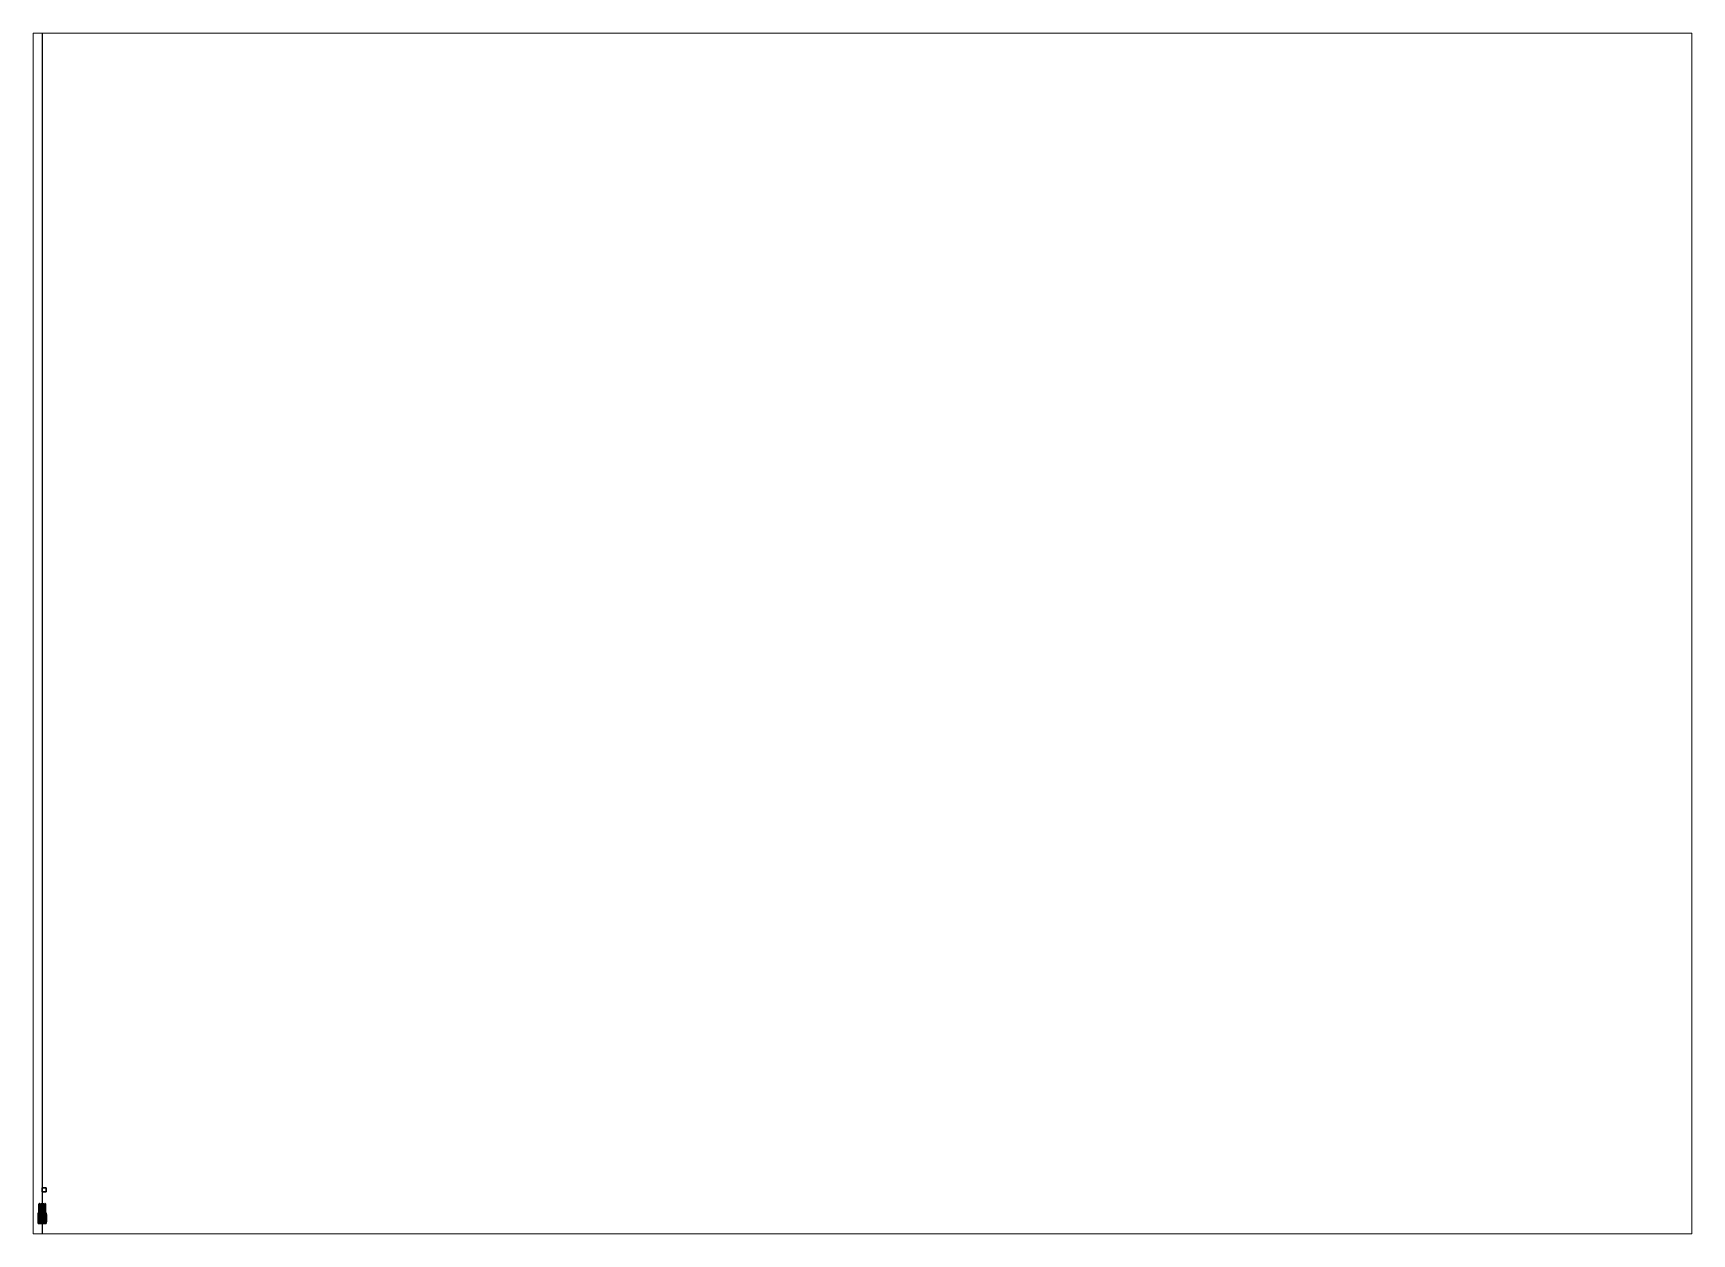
# Paper-space layout 'Layout1' of a CAD drawing. Header units: millimetres. Extents: x 28 to 251, y 20 to 181.
# The model-space entities are those that its viewports show. They can reach past a viewport. Long polylines and large blocks are cut down to what shows.
import ezdxf

# ---------------------------------------------------------------- set-up
doc = ezdxf.new("R2010")
doc.units = ezdxf.units.MM
for name, color, linetype in [('balancier', 5, 'Continuous'), ('mudguards', 6, 'Continuous'), ('wheels', 2, 'Continuous')]:
    doc.layers.add(name, color=color, linetype=linetype)

msp = doc.modelspace()

# ---------------------------------------------------------------- linework, layer by layer
for p, direction in [((0, 1.38, 0.42), (0, -0.999699, -0.024516)), ((0, 2.07), (0, -1))]:
    msp.add_xline(p, direction)
for points in [[(1, 6.5, 1), (1, 6.5), (0, 6.5), (0, 6.5, 1)], [(1, 6.5), (1, 5.5), (0, 5.5), (0, 6.5)], [(0, 6.5), (0, 5.5), (0, 5.5, 1), (0, 6.5, 1)], [(0, 6.5, 1), (0, 5.5, 1), (1, 5.5, 1), (1, 6.5, 1)], [(0, 5.5, 1), (0, 5.5), (1, 5.5), (1, 5.5, 1)], [(1, 5.5, 1), (1, 5.5), (1, 6.5), (1, 6.5, 1)], [(-1.01, 0.1, 0.93), (-1.01, -2.47, 0.93), (-1.01, -2.47, 1.3), (-1.01, 0.1, 1.3)], [(-1.01, 0.1, 1.3), (-1.01, -2.47, 1.3), (-0.72, -2.47, 1.3), (-0.72, 0.1, 1.3)], [(1.01, 0.1, 1.3), (1.01, 0.1, 0.48), (-1.01, 0.1, 0.48), (-1.01, 0.1, 1.3)], [(-1.01, 0.1, 0.48), (-1.01, -0.2, 0.48), (-1.01, -0.3, 0.74), (-1.01, 0.1, 0.74)], [(1.01, 0.1, 0.48), (1.01, -0.2, 0.48), (-1.01, -0.2, 0.48), (-1.01, 0.1, 0.48)], [(-1.01, 0.1, 0.74), (-1.01, -0.3, 0.74), (-1.01, -0.63, 0.93), (-1.01, 0.1, 0.93)], [(-1, -2.53, 1.45), (-0.99, -2.53, 1.46), (-0.99, 0.03, 1.46), (-1, 0.02, 1.45)], [(-0.99, 0.03, 1.3), (-1, 0.02, 1.3), (-1, 0.02, 1.45), (-0.99, 0.03, 1.46)], [(-0.99, -2.53, 1.44), (-1, -2.53, 1.45), (-1, 0.02, 1.45), (-0.99, 0.01, 1.44)], [(-1, 0.02, 1.3), (-0.99, 0.01, 1.3), (-0.99, 0.01, 1.44), (-1, 0.02, 1.45)], [(-0.99, -2.53, 1.46), (-0.98, -2.53, 1.45), (-0.98, 0.02, 1.45), (-0.99, 0.03, 1.46)], [(-0.98, 0.02, 1.3), (-0.99, 0.03, 1.3), (-0.99, 0.03, 1.46), (-0.98, 0.02, 1.45)], [(-0.75, 0.02, 1.46), (-0.76, 0.03, 1.45), (-0.98, 0.03, 1.45), (-0.99, 0.02, 1.46)], [(-0.98, -2.53, 1.45), (-0.99, -2.53, 1.44), (-0.99, 0.01, 1.44), (-0.98, 0.02, 1.45)], [(-0.99, 0.01, 1.3), (-0.98, 0.02, 1.3), (-0.98, 0.02, 1.45), (-0.99, 0.01, 1.44)], [(-0.76, 0.01, 1.45), (-0.75, 0.02, 1.46), (-0.99, 0.02, 1.46), (-0.98, 0.01, 1.45)], [(-0.76, 0.03, 1.45), (-0.77, 0.02, 1.44), (-0.98, 0.02, 1.44), (-0.98, 0.03, 1.45)], [(-0.77, 0.02, 1.44), (-0.76, 0.01, 1.45), (-0.98, 0.01, 1.45), (-0.98, 0.02, 1.44)], [(-0.69, 0.17, 0.86), (-0.83, 0.17, 0.86), (-0.79, 0.23, 0.86), (-0.72, 0.23, 0.86)], [(-0.72, 0.23, 1.45), (-0.79, 0.23, 1.45), (-0.83, 0.17, 1.45), (-0.69, 0.17, 1.45)], [(-0.79, 0.23, 0.86), (-0.83, 0.17, 0.86), (-0.83, 0.17, 1.45), (-0.79, 0.23, 1.45)], [(-0.72, 0.11, 0.86), (-0.79, 0.11, 0.86), (-0.83, 0.17, 0.86), (-0.69, 0.17, 0.86)], [(-0.69, 0.17, 1.45), (-0.83, 0.17, 1.45), (-0.79, 0.11, 1.45), (-0.72, 0.11, 1.45)], [(-0.83, 0.17, 0.86), (-0.79, 0.11, 0.86), (-0.79, 0.11, 1.45), (-0.83, 0.17, 1.45)], [(-0.72, 0.23, 0.86), (-0.79, 0.23, 0.86), (-0.79, 0.23, 1.45), (-0.72, 0.23, 1.45)], [(-0.79, 0.11, 0.86), (-0.72, 0.11, 0.86), (-0.72, 0.11, 1.45), (-0.79, 0.11, 1.45)], [(-0.76, 0.03, 1.3), (-0.77, 0.02, 1.3), (-0.77, 0.02, 1.44), (-0.76, 0.03, 1.45)], [(-0.77, 0.02, 1.3), (-0.76, 0.01, 1.3), (-0.76, 0.01, 1.45), (-0.77, 0.02, 1.44)], [(-0.75, 0.02, 1.3), (-0.76, 0.03, 1.3), (-0.76, 0.03, 1.45), (-0.75, 0.02, 1.46)], [(-0.76, 0.01, 1.3), (-0.75, 0.02, 1.3), (-0.75, 0.02, 1.46), (-0.76, 0.01, 1.45)], [(-0.69, 0.17, 0.86), (-0.72, 0.23, 0.86), (-0.72, 0.23, 1.45), (-0.69, 0.17, 1.45)], [(-0.72, 0.11, 0.86), (-0.69, 0.17, 0.86), (-0.69, 0.17, 1.45), (-0.72, 0.11, 1.45)], [(-0.59, 0.1, 1.62), (-0.72, 0.1, 1.3), (-0.72, -2.47, 1.3), (-0.59, -2.47, 1.62)], [(0.59, 0.1, 1.62), (0.72, 0.1, 1.3), (-0.72, 0.1, 1.3), (-0.59, 0.1, 1.62)], [(-0.69, 0.22, 1.85), (0.69, 0.22, 1.85), (0.55, 1.03, 1.79), (-0.55, 1.03, 1.79)], [(-0.58, 0.99, 1.75), (-0.69, 0.22, 1.75), (-0.69, 0.22, 1.85), (-0.55, 1.03, 1.79)], [(-0.58, 0.99, 9.7), (-0.69, 0.22, 9.7), (-0.69, 0.22, 9.8), (-0.55, 1.03, 9.74)], [(-0.69, 0.22, 9.8), (0.69, 0.22, 9.8), (0.55, 1.03, 9.74), (-0.55, 1.03, 9.74)], [(0.58, 0.99, 0.64), (0.69, 0.22, 0.64), (-0.69, 0.22, 0.64), (-0.58, 0.99, 0.64)], [(-0.69, 0.22, 0.64), (-0.69, 0.22, 1.3), (-0.58, 0.99, 1.3), (-0.58, 0.99, 0.64)], [(-0.69, 0.22, 1.3), (-0.69, 0.22, 1.75), (-0.58, 0.99, 1.75), (-0.58, 0.99, 1.3)], [(-0.69, 0.22, 9.25), (-0.69, 0.22, 9.7), (-0.58, 0.99, 9.7), (-0.58, 0.99, 9.25)], [(-0.69, 0.22, 8.59), (-0.69, 0.22, 9.25), (-0.58, 0.99, 9.25), (-0.58, 0.99, 8.59)], [(0.58, 0.99, 8.59), (0.69, 0.22, 8.59), (-0.69, 0.22, 8.59), (-0.58, 0.99, 8.59)], [(0.69, 0.22, 0.64), (0.69, 0.15, 0.64), (-0.69, 0.15, 0.64), (-0.69, 0.22, 0.64)], [(-0.69, 0.15, 0.64), (-0.69, 0.15, 1.3), (-0.69, 0.22, 1.3), (-0.69, 0.22, 0.64)], [(-0.69, 0.15, 1.3), (-0.69, 0.19, 1.83), (-0.69, 0.22, 1.85), (-0.69, 0.22, 1.3)], [(-0.69, 0.22, 1.85), (-0.69, 0.19, 1.83), (0.69, 0.19, 1.83), (0.69, 0.22, 1.85)], [(-0.69, 0.22, 1.75), (0.69, 0.22, 1.75), (0.69, 0.22, 1.85), (-0.69, 0.22, 1.85)], [(-0.69, 0.15, 9.25), (-0.69, 0.19, 9.78), (-0.69, 0.22, 9.8), (-0.69, 0.22, 9.25)], [(-0.69, 0.15, 8.59), (-0.69, 0.15, 9.25), (-0.69, 0.22, 9.25), (-0.69, 0.22, 8.59)], [(0.69, 0.22, 8.59), (0.69, 0.15, 8.59), (-0.69, 0.15, 8.59), (-0.69, 0.22, 8.59)], [(-0.69, 0.22, 9.7), (0.69, 0.22, 9.7), (0.69, 0.22, 9.8), (-0.69, 0.22, 9.8)], [(-0.69, 0.22, 9.8), (-0.69, 0.19, 9.78), (0.69, 0.19, 9.78), (0.69, 0.22, 9.8)], [(-0.62, 0.1, 1.3), (-0.62, 0.1, 1.3), (-0.69, 0.19, 1.83), (-0.69, 0.15, 1.3)], [(-0.69, 0.19, 1.83), (-0.62, 0.1, 1.3), (0.62, 0.1, 1.3), (0.69, 0.19, 1.83)], [(-0.69, 0.19, 9.78), (-0.62, 0.08, 9.26), (0.62, 0.08, 9.26), (0.69, 0.19, 9.78)], [(-0.62, 0.08, 9.25), (-0.62, 0.08, 9.26), (-0.69, 0.19, 9.78), (-0.69, 0.15, 9.25)], [(-0.62, 0.1, 0.64), (-0.62, 0.1, 1.3), (-0.69, 0.15, 1.3), (-0.69, 0.15, 0.64)], [(0.69, 0.15, 0.64), (0.61, 0.13, 0.64), (-0.62, 0.13, 0.64), (-0.69, 0.15, 0.64)], [(-0.62, 0.13, 8.59), (-0.62, 0.08, 9.25), (-0.69, 0.15, 9.25), (-0.69, 0.15, 8.59)], [(0.69, 0.15, 8.59), (0.61, 0.13, 8.59), (-0.62, 0.13, 8.59), (-0.69, 0.15, 8.59)], [(0.62, 0.13, 8.59), (0.62, 0.08, 9.25), (-0.62, 0.08, 9.25), (-0.62, 0.13, 8.59)], [(0.62, 0.08, 9.25), (0.62, 0.08, 9.26), (-0.62, 0.08, 9.26), (-0.62, 0.08, 9.25)], [(-0.27, 0.1, 1.75), (-0.59, 0.1, 1.62), (-0.59, -2.47, 1.62), (-0.27, -2.47, 1.75)], [(0.27, 0.1, 1.75), (0.59, 0.1, 1.62), (-0.59, 0.1, 1.62), (-0.27, 0.1, 1.75)], [(0.45, 1.27, 0.64), (0.58, 0.99, 0.64), (-0.58, 0.99, 0.64), (-0.45, 1.27, 0.64)], [(-0.45, 1.27, 1.3), (-0.58, 0.99, 1.34), (0.58, 0.99, 1.34), (0.45, 1.27, 1.3)], [(-0.58, 0.99, 0.64), (-0.58, 0.99, 1.34), (-0.45, 1.27, 1.3), (-0.45, 1.27, 0.64)], [(-0.58, 0.99, 8.59), (-0.58, 0.99, 9.29), (-0.45, 1.27, 9.25), (-0.45, 1.27, 8.59)], [(0.45, 1.27, 8.59), (0.58, 0.99, 8.59), (-0.58, 0.99, 8.59), (-0.45, 1.27, 8.59)], [(-0.45, 1.27, 9.25), (-0.58, 0.99, 9.29), (0.58, 0.99, 9.29), (0.45, 1.27, 9.25)], [(-0.55, 1.03, 1.79), (0.55, 1.03, 1.79), (0.58, 0.99, 1.75), (-0.58, 0.99, 1.75)], [(-0.55, 1.03, 9.74), (0.55, 1.03, 9.74), (0.58, 0.99, 9.7), (-0.58, 0.99, 9.7)], [(0.58, 0.99, 0.64), (0.58, 0.99, 1.34), (-0.58, 0.99, 1.34), (-0.58, 0.99, 0.64)], [(-0.58, 0.99, 1.34), (-0.58, 0.99, 1.75), (0.58, 0.99, 1.75), (0.58, 0.99, 1.34)], [(-0.58, 0.99, 9.29), (-0.58, 0.99, 9.7), (0.58, 0.99, 9.7), (0.58, 0.99, 9.29)], [(0.58, 0.99, 8.59), (0.58, 0.99, 9.29), (-0.58, 0.99, 9.29), (-0.58, 0.99, 8.59)], [(-0.45, 2.22, 1.19), (-0.5, 2.22, 1.09), (-0.5, 2.19, 1.09), (-0.45, 2.19, 1.19)], [(-0.5, 2.22, 1.09), (-0.45, 2.22, 0.99), (-0.45, 2.19, 0.99), (-0.5, 2.19, 1.09)], [(-0.28, 2.22, 1.09), (-0.5, 2.22, 1.09), (-0.45, 2.22, 1.19), (-0.34, 2.22, 1.19)], [(-0.34, 2.22, 0.99), (-0.45, 2.22, 0.99), (-0.5, 2.22, 1.09), (-0.28, 2.22, 1.09)], [(-0.34, 2.22, 8.94), (-0.45, 2.22, 8.94), (-0.5, 2.22, 9.04), (-0.28, 2.22, 9.04)], [(-0.5, 2.22, 9.04), (-0.45, 2.22, 8.94), (-0.45, 2.19, 8.94), (-0.5, 2.19, 9.04)], [(-0.28, 2.22, 9.04), (-0.5, 2.22, 9.04), (-0.45, 2.22, 9.14), (-0.34, 2.22, 9.14)], [(-0.45, 2.22, 9.14), (-0.5, 2.22, 9.04), (-0.5, 2.19, 9.04), (-0.45, 2.19, 9.14)], [(-0.49, 2.13, 1.09), (-0.5, 2.19, 1.09), (-0.45, 2.19, 0.99), (-0.44, 2.13, 1.01)], [(-0.44, 2.13, 1.17), (-0.45, 2.19, 1.19), (-0.5, 2.19, 1.09), (-0.49, 2.13, 1.09)], [(-0.49, 2.13, 9.04), (-0.5, 2.19, 9.04), (-0.45, 2.19, 8.94), (-0.44, 2.13, 8.96)], [(-0.44, 2.13, 9.12), (-0.45, 2.19, 9.14), (-0.5, 2.19, 9.04), (-0.49, 2.13, 9.04)], [(-0.45, 2.09, 1.09), (-0.49, 2.13, 1.09), (-0.44, 2.13, 1.01), (-0.42, 2.09, 1.04)], [(-0.42, 2.09, 1.14), (-0.44, 2.13, 1.17), (-0.49, 2.13, 1.09), (-0.45, 2.09, 1.09)], [(-0.45, 2.09, 9.04), (-0.49, 2.13, 9.04), (-0.44, 2.13, 8.96), (-0.42, 2.09, 8.99)], [(-0.42, 2.09, 9.09), (-0.44, 2.13, 9.12), (-0.49, 2.13, 9.04), (-0.45, 2.09, 9.04)], [(-0.42, 2.22, 0.98), (-0.46, 2.22, 0.92), (-0.46, 2.2, 0.92), (-0.42, 2.2, 0.98)], [(-0.46, 2.22, 0.92), (-0.42, 2.22, 0.86), (-0.42, 2.2, 0.86), (-0.46, 2.2, 0.92)], [(-0.46, 2.22, 0.92), (-0.32, 2.22, 0.92), (-0.35, 2.22, 0.86), (-0.42, 2.22, 0.86)], [(-0.42, 2.22, 0.98), (-0.35, 2.22, 0.98), (-0.32, 2.22, 0.92), (-0.46, 2.22, 0.92)], [(-0.46, 2.22, 8.87), (-0.32, 2.22, 8.87), (-0.35, 2.22, 8.81), (-0.42, 2.22, 8.81)], [(-0.46, 2.22, 8.87), (-0.42, 2.22, 8.81), (-0.42, 2.2, 8.81), (-0.46, 2.2, 8.87)], [(-0.42, 2.22, 8.93), (-0.35, 2.22, 8.93), (-0.32, 2.22, 8.87), (-0.46, 2.22, 8.87)], [(-0.42, 2.22, 8.93), (-0.46, 2.22, 8.87), (-0.46, 2.2, 8.87), (-0.42, 2.2, 8.93)], [(-0.35, 2.2, 0.98), (-0.42, 2.2, 0.98), (-0.46, 2.2, 0.92), (-0.32, 2.2, 0.92)], [(-0.32, 2.2, 0.92), (-0.46, 2.2, 0.92), (-0.42, 2.2, 0.86), (-0.35, 2.2, 0.86)], [(-0.32, 2.2, 8.87), (-0.46, 2.2, 8.87), (-0.42, 2.2, 8.81), (-0.35, 2.2, 8.81)], [(-0.35, 2.2, 8.93), (-0.42, 2.2, 8.93), (-0.46, 2.2, 8.87), (-0.32, 2.2, 8.87)], [(-0.34, 2.22, 1.19), (-0.45, 2.22, 1.19), (-0.45, 2.19, 1.19), (-0.34, 2.19, 1.19)], [(-0.45, 2.22, 0.99), (-0.34, 2.22, 0.99), (-0.34, 2.19, 0.99), (-0.45, 2.19, 0.99)], [(-0.45, 2.22, 8.94), (-0.34, 2.22, 8.94), (-0.34, 2.19, 8.94), (-0.45, 2.19, 8.94)], [(-0.34, 2.22, 9.14), (-0.45, 2.22, 9.14), (-0.45, 2.19, 9.14), (-0.34, 2.19, 9.14)], [(-0.44, 2.13, 1.01), (-0.45, 2.19, 0.99), (-0.34, 2.19, 0.99), (-0.34, 2.13, 1.01)], [(-0.34, 2.13, 1.17), (-0.34, 2.19, 1.19), (-0.45, 2.19, 1.19), (-0.44, 2.13, 1.17)], [(-0.44, 2.13, 8.96), (-0.45, 2.19, 8.94), (-0.34, 2.19, 8.94), (-0.34, 2.13, 8.96)], [(-0.34, 2.13, 9.12), (-0.34, 2.19, 9.14), (-0.45, 2.19, 9.14), (-0.44, 2.13, 9.12)], [(-0.39, 2.08, 1.09), (-0.45, 2.09, 1.09), (-0.42, 2.09, 1.04), (-0.39, 2.08, 1.09)], [(-0.39, 2.08, 1.09), (-0.42, 2.09, 1.14), (-0.45, 2.09, 1.09), (-0.39, 2.08, 1.09)], [(-0.39, 2.08, 9.04), (-0.45, 2.09, 9.04), (-0.42, 2.09, 8.99), (-0.39, 2.08, 9.04)], [(-0.39, 2.08, 9.04), (-0.42, 2.09, 9.09), (-0.45, 2.09, 9.04), (-0.39, 2.08, 9.04)], [(0.27, 2.06, 0.64), (0.45, 1.27, 0.64), (-0.45, 1.27, 0.64), (-0.27, 2.06, 0.64)], [(-0.45, 1.27, 0.64), (-0.45, 1.27, 1.19), (-0.27, 2.06, 1.19), (-0.27, 2.06, 0.64)], [(-0.45, 1.27, 1.19), (-0.33, 1.27, 1.3), (-0.15, 2.06, 1.28), (-0.27, 2.06, 1.19)], [(-0.45, 1.27, 8.59), (-0.45, 1.27, 9.14), (-0.27, 2.06, 9.14), (-0.27, 2.06, 8.59)], [(0.27, 2.06, 8.59), (0.45, 1.27, 8.59), (-0.45, 1.27, 8.59), (-0.27, 2.06, 8.59)], [(-0.45, 1.27, 9.14), (-0.33, 1.27, 9.25), (-0.15, 2.06, 9.23), (-0.27, 2.06, 9.14)], [(-0.45, 1.27, 1.19), (-0.45, 1.27, 1.3), (0.45, 1.27, 1.3), (0.45, 1.27, 1.19)], [(-0.45, 1.27, 9.14), (-0.45, 1.27, 9.25), (0.45, 1.27, 9.25), (0.45, 1.27, 9.14)], [(-0.42, 2.09, 1.04), (-0.44, 2.13, 1.01), (-0.34, 2.13, 1.01), (-0.36, 2.09, 1.04)], [(-0.36, 2.09, 1.14), (-0.34, 2.13, 1.17), (-0.44, 2.13, 1.17), (-0.42, 2.09, 1.14)], [(-0.42, 2.09, 8.99), (-0.44, 2.13, 8.96), (-0.34, 2.13, 8.96), (-0.36, 2.09, 8.99)], [(-0.36, 2.09, 9.09), (-0.34, 2.13, 9.12), (-0.44, 2.13, 9.12), (-0.42, 2.09, 9.09)], [(-0.35, 2.22, 0.98), (-0.42, 2.22, 0.98), (-0.42, 2.2, 0.98), (-0.35, 2.2, 0.98)], [(-0.42, 2.22, 0.86), (-0.35, 2.22, 0.86), (-0.35, 2.2, 0.86), (-0.42, 2.2, 0.86)], [(-0.42, 2.22, 8.81), (-0.35, 2.22, 8.81), (-0.35, 2.2, 8.81), (-0.42, 2.2, 8.81)], [(-0.35, 2.22, 8.93), (-0.42, 2.22, 8.93), (-0.42, 2.2, 8.93), (-0.35, 2.2, 8.93)], [(-0.39, 2.08, 1.09), (-0.42, 2.09, 1.04), (-0.36, 2.09, 1.04), (-0.39, 2.08, 1.09)], [(-0.39, 2.08, 1.09), (-0.36, 2.09, 1.14), (-0.42, 2.09, 1.14), (-0.39, 2.08, 1.09)], [(-0.39, 2.08, 9.04), (-0.42, 2.09, 8.99), (-0.36, 2.09, 8.99), (-0.39, 2.08, 9.04)], [(-0.39, 2.08, 9.04), (-0.36, 2.09, 9.09), (-0.42, 2.09, 9.09), (-0.39, 2.08, 9.04)], [(-0.39, 2.08, 1.09), (-0.36, 2.09, 1.04), (-0.34, 2.09, 1.09), (-0.39, 2.08, 1.09)], [(-0.39, 2.08, 1.09), (-0.34, 2.09, 1.09), (-0.36, 2.09, 1.14), (-0.39, 2.08, 1.09)], [(-0.39, 2.08, 9.04), (-0.36, 2.09, 8.99), (-0.34, 2.09, 9.04), (-0.39, 2.08, 9.04)], [(-0.39, 2.08, 9.04), (-0.34, 2.09, 9.04), (-0.36, 2.09, 9.09), (-0.39, 2.08, 9.04)], [(-0.37, 2.4, 0.48), (-0.37, -1.66, 0.48), (-0.37, -1.66, 0.64), (-0.37, 2.4, 0.64)], [(-0.3, 2.33, 0.48), (-0.3, -1.66, 0.48), (-0.37, -1.66, 0.48), (-0.37, 2.4, 0.48)], [(-0.37, 2.4, 0.64), (-0.37, 0.1, 0.64), (-0.3, 0.1, 0.64), (-0.3, 2.33, 0.64)], [(-0.37, 2.4, 0.64), (-0.3, 2.33, 0.64), (0.3, 2.33, 0.64), (0.37, 2.4, 0.64)], [(0.37, 2.4, 0.64), (0.37, 2.4, 0.48), (-0.37, 2.4, 0.48), (-0.37, 2.4, 0.64)], [(0.37, 2.4, 0.48), (0.3, 2.33, 0.48), (-0.3, 2.33, 0.48), (-0.37, 2.4, 0.48)], [(0.37, 2.4, 8.59), (0.37, 2.4, 8.43), (-0.37, 2.4, 8.43), (-0.37, 2.4, 8.59)], [(-0.37, 2.4, 8.43), (-0.37, -1.66, 8.43), (-0.37, -1.66, 8.59), (-0.37, 2.4, 8.59)], [(-0.3, 2.33, 8.43), (-0.3, -1.66, 8.43), (-0.37, -1.66, 8.43), (-0.37, 2.4, 8.43)], [(0.37, 2.4, 8.43), (0.3, 2.33, 8.43), (-0.3, 2.33, 8.43), (-0.37, 2.4, 8.43)], [(-0.37, 2.4, 8.59), (-0.3, 2.33, 8.59), (0.3, 2.33, 8.59), (0.37, 2.4, 8.59)], [(-0.37, 2.4, 8.59), (-0.37, 0.1, 8.59), (-0.3, 0.1, 8.59), (-0.3, 2.33, 8.59)], [(-0.37, 0.1, 0.64), (-0.37, -2.47, 0.64), (-0.37, -2.47, 0.79), (-0.37, 0.1, 0.79)], [(-0.37, 0.1, 8.74), (-0.37, -2.47, 8.74), (-0.3, -2.47, 8.74), (-0.3, 0.1, 8.74)], [(-0.37, 0.1, 8.59), (-0.37, -2.47, 8.59), (-0.37, -2.47, 8.74), (-0.37, 0.1, 8.74)], [(-0.3, 0.1, 8.74), (-0.3, 0.1, 8.59), (-0.37, 0.1, 8.59), (-0.37, 0.1, 8.74)], [(-0.36, 2.09, 1.04), (-0.34, 2.13, 1.01), (-0.29, 2.13, 1.09), (-0.34, 2.09, 1.09)], [(-0.34, 2.09, 1.09), (-0.29, 2.13, 1.09), (-0.34, 2.13, 1.17), (-0.36, 2.09, 1.14)], [(-0.36, 2.09, 8.99), (-0.34, 2.13, 8.96), (-0.29, 2.13, 9.04), (-0.34, 2.09, 9.04)], [(-0.34, 2.09, 9.04), (-0.29, 2.13, 9.04), (-0.34, 2.13, 9.12), (-0.36, 2.09, 9.09)], [(-0.32, 2.22, 0.92), (-0.35, 2.22, 0.98), (-0.35, 2.2, 0.98), (-0.32, 2.2, 0.92)], [(-0.35, 2.22, 0.86), (-0.32, 2.22, 0.92), (-0.32, 2.2, 0.92), (-0.35, 2.2, 0.86)], [(-0.35, 2.22, 8.81), (-0.32, 2.22, 8.87), (-0.32, 2.2, 8.87), (-0.35, 2.2, 8.81)], [(-0.32, 2.22, 8.87), (-0.35, 2.22, 8.93), (-0.35, 2.2, 8.93), (-0.32, 2.2, 8.87)], [(-0.28, 2.22, 1.09), (-0.34, 2.22, 1.19), (-0.34, 2.19, 1.19), (-0.28, 2.19, 1.09)], [(-0.34, 2.22, 0.99), (-0.28, 2.22, 1.09), (-0.28, 2.19, 1.09), (-0.34, 2.19, 0.99)], [(-0.34, 2.22, 8.94), (-0.28, 2.22, 9.04), (-0.28, 2.19, 9.04), (-0.34, 2.19, 8.94)], [(-0.28, 2.22, 9.04), (-0.34, 2.22, 9.14), (-0.34, 2.19, 9.14), (-0.28, 2.19, 9.04)], [(-0.34, 2.13, 1.01), (-0.34, 2.19, 0.99), (-0.28, 2.19, 1.09), (-0.29, 2.13, 1.09)], [(-0.29, 2.13, 1.09), (-0.28, 2.19, 1.09), (-0.34, 2.19, 1.19), (-0.34, 2.13, 1.17)], [(-0.34, 2.13, 8.96), (-0.34, 2.19, 8.94), (-0.28, 2.19, 9.04), (-0.29, 2.13, 9.04)], [(-0.29, 2.13, 9.04), (-0.28, 2.19, 9.04), (-0.34, 2.19, 9.14), (-0.34, 2.13, 9.12)], [(-0.15, 2.06, 1.28), (-0.33, 1.27, 1.3), (0.33, 1.27, 1.3), (0.15, 2.06, 1.28)], [(-0.15, 2.06, 9.23), (-0.33, 1.27, 9.25), (0.33, 1.27, 9.25), (0.15, 2.06, 9.23)], [(-0.3, -1.66, 0.64), (-0.3, -1.66, 0.48), (-0.3, 2.33, 0.48), (-0.3, 2.33, 0.64)], [(-0.3, 2.33, 0.64), (-0.3, 2.33, 0.48), (0.3, 2.33, 0.48), (0.3, 2.33, 0.64)], [(-0.3, 2.33, 8.59), (-0.3, 2.33, 8.43), (0.3, 2.33, 8.43), (0.3, 2.33, 8.59)], [(-0.3, -1.66, 8.59), (-0.3, -1.66, 8.43), (-0.3, 2.33, 8.43), (-0.3, 2.33, 8.59)], [(-0.3, -2.47, 0.79), (-0.3, -2.47, 0.64), (-0.3, 0.1, 0.64), (-0.3, 0.1, 0.79)], [(-0.3, -2.47, 8.74), (-0.3, -2.47, 8.59), (-0.3, 0.1, 8.59), (-0.3, 0.1, 8.74)], [(0.27, 2.15, 0.64), (0.27, 2.06, 0.64), (-0.27, 2.06, 0.64), (-0.27, 2.15, 0.64)], [(-0.27, 2.06, 0.64), (-0.27, 2.06, 1.19), (-0.27, 2.15, 1.19), (-0.27, 2.15, 0.64)], [(-0.27, 2.15, 0.64), (-0.27, 2.15, 1.19), (0.27, 2.15, 1.19), (0.27, 2.15, 0.64)], [(-0.27, 2.06, 1.19), (-0.15, 2.06, 1.28), (-0.15, 2.15, 1.28), (-0.27, 2.15, 1.19)], [(-0.27, 2.15, 1.19), (-0.15, 2.15, 1.28), (0.15, 2.15, 1.28), (0.27, 2.15, 1.19)], [(-0.27, 2.15, 8.59), (-0.27, 2.15, 9.14), (0.27, 2.15, 9.14), (0.27, 2.15, 8.59)], [(-0.27, 2.06, 8.59), (-0.27, 2.06, 9.14), (-0.27, 2.15, 9.14), (-0.27, 2.15, 8.59)], [(0.27, 2.15, 8.59), (0.27, 2.06, 8.59), (-0.27, 2.06, 8.59), (-0.27, 2.15, 8.59)], [(-0.27, 2.15, 9.14), (-0.15, 2.15, 9.23), (0.15, 2.15, 9.23), (0.27, 2.15, 9.14)], [(-0.27, 2.06, 9.14), (-0.15, 2.06, 9.23), (-0.15, 2.15, 9.23), (-0.27, 2.15, 9.14)], [(0.27, 0.1, 1.75), (-0.27, 0.1, 1.75), (-0.27, -2.47, 1.75), (0.27, -2.47, 1.75)], [(-0.15, 2.15, 1.28), (-0.15, 2.06, 1.28), (0.15, 2.06, 1.28), (0.15, 2.15, 1.28)], [(-0.15, 2.15, 9.23), (-0.15, 2.06, 9.23), (0.15, 2.06, 9.23), (0.15, 2.15, 9.23)], [(-0.02, 2.13, 1.28), (-0.04, 2.1, 1.28), (-0.04, 2.1, 1.3), (-0.02, 2.13, 1.3)], [(-0.02, 2.13, 1.3), (-0.04, 2.1, 1.3), (-0.02, 2.07, 1.3), (0.02, 2.13, 1.3)], [(-0.02, 2.13, 9.25), (-0.04, 2.1, 9.25), (-0.02, 2.07, 9.25), (0.02, 2.13, 9.25)], [(-0.02, 2.13, 9.23), (-0.04, 2.1, 9.23), (-0.04, 2.1, 9.25), (-0.02, 2.13, 9.25)], [(-0.04, 2.1, 1.28), (-0.02, 2.07, 1.28), (-0.02, 2.07, 1.3), (-0.04, 2.1, 1.3)], [(-0.04, 2.1, 9.23), (-0.02, 2.07, 9.23), (-0.02, 2.07, 9.25), (-0.04, 2.1, 9.25)], [(-0.02, 1.15, 1.33), (-0.04, 1.11, 1.34), (-0.02, 1.08, 1.34), (0.02, 1.15, 1.33)], [(-0.02, 1.14, 1.32), (-0.04, 1.11, 1.32), (-0.04, 1.11, 1.34), (-0.02, 1.15, 1.33)], [(-0.02, 1.14, 9.27), (-0.04, 1.11, 9.27), (-0.04, 1.11, 9.29), (-0.02, 1.15, 9.28)], [(-0.02, 1.15, 9.28), (-0.04, 1.11, 9.29), (-0.02, 1.08, 9.29), (0.02, 1.15, 9.28)], [(-0.04, 1.11, 1.32), (-0.02, 1.08, 1.32), (-0.02, 1.08, 1.34), (-0.04, 1.11, 1.34)], [(-0.04, 1.11, 9.27), (-0.02, 1.08, 9.27), (-0.02, 1.08, 9.29), (-0.04, 1.11, 9.29)], [(0.02, 2.13, 1.28), (-0.02, 2.13, 1.28), (-0.02, 2.13, 1.3), (0.02, 2.13, 1.3)], [(0.02, 2.13, 1.3), (-0.02, 2.07, 1.3), (0.02, 2.07, 1.3), (0.04, 2.1, 1.3)], [(0.02, 2.13, 9.25), (-0.02, 2.07, 9.25), (0.02, 2.07, 9.25), (0.04, 2.1, 9.25)], [(0.02, 2.13, 9.23), (-0.02, 2.13, 9.23), (-0.02, 2.13, 9.25), (0.02, 2.13, 9.25)], [(-0.02, 2.07, 1.28), (0.02, 2.07, 1.28), (0.02, 2.07, 1.3), (-0.02, 2.07, 1.3)], [(-0.02, 2.07, 9.23), (0.02, 2.07, 9.23), (0.02, 2.07, 9.25), (-0.02, 2.07, 9.25)], [(0.02, 1.15, 1.33), (-0.02, 1.08, 1.34), (0.02, 1.08, 1.34), (0.04, 1.11, 1.34)], [(0.02, 1.14, 1.32), (-0.02, 1.14, 1.32), (-0.02, 1.15, 1.33), (0.02, 1.15, 1.33)], [(0.02, 1.14, 9.27), (-0.02, 1.14, 9.27), (-0.02, 1.15, 9.28), (0.02, 1.15, 9.28)], [(0.02, 1.15, 9.28), (-0.02, 1.08, 9.29), (0.02, 1.08, 9.29), (0.04, 1.11, 9.29)], [(-0.02, 1.08, 1.32), (0.02, 1.08, 1.32), (0.02, 1.08, 1.34), (-0.02, 1.08, 1.34)], [(-0.02, 1.08, 9.27), (0.02, 1.08, 9.27), (0.02, 1.08, 9.29), (-0.02, 1.08, 9.29)], [(0.04, 2.1, 1.28), (0.02, 2.13, 1.28), (0.02, 2.13, 1.3), (0.04, 2.1, 1.3)], [(0.04, 2.1, 9.23), (0.02, 2.13, 9.23), (0.02, 2.13, 9.25), (0.04, 2.1, 9.25)], [(0.02, 2.07, 1.28), (0.04, 2.1, 1.28), (0.04, 2.1, 1.3), (0.02, 2.07, 1.3)], [(0.02, 2.07, 9.23), (0.04, 2.1, 9.23), (0.04, 2.1, 9.25), (0.02, 2.07, 9.25)], [(0.04, 1.11, 1.32), (0.02, 1.14, 1.32), (0.02, 1.15, 1.33), (0.04, 1.11, 1.34)], [(0.04, 1.11, 9.27), (0.02, 1.14, 9.27), (0.02, 1.15, 9.28), (0.04, 1.11, 9.29)], [(0.02, 1.08, 1.32), (0.04, 1.11, 1.32), (0.04, 1.11, 1.34), (0.02, 1.08, 1.34)], [(0.02, 1.08, 9.27), (0.04, 1.11, 9.27), (0.04, 1.11, 9.29), (0.02, 1.08, 9.29)], [(0.11, 0.95, 0.48), (0.07, 0.95, 0.41), (0.07, 0.43, 0.41), (0.11, 0.43, 0.48)], [(0.07, 0.95, 0.41), (0.11, 0.95, 0.34), (0.11, 0.43, 0.34), (0.07, 0.43, 0.41)], [(0.23, 0.95, 0.41), (0.07, 0.95, 0.41), (0.11, 0.95, 0.48), (0.19, 0.95, 0.48)], [(0.19, 0.95, 0.34), (0.11, 0.95, 0.34), (0.07, 0.95, 0.41), (0.23, 0.95, 0.41)], [(0.19, 0.95, 8.29), (0.11, 0.95, 8.29), (0.07, 0.95, 8.36), (0.23, 0.95, 8.36)], [(0.07, 0.95, 8.36), (0.11, 0.95, 8.29), (0.11, 0.43, 8.29), (0.07, 0.43, 8.36)], [(0.23, 0.95, 8.36), (0.07, 0.95, 8.36), (0.11, 0.95, 8.43), (0.19, 0.95, 8.43)], [(0.11, 0.95, 8.43), (0.07, 0.95, 8.36), (0.07, 0.43, 8.36), (0.11, 0.43, 8.43)], [(0.19, 0.43, 0.48), (0.11, 0.43, 0.48), (0.07, 0.43, 0.41), (0.23, 0.43, 0.41)], [(0.23, 0.43, 0.41), (0.07, 0.43, 0.41), (0.11, 0.43, 0.34), (0.19, 0.43, 0.34)], [(0.23, 0.43, 8.36), (0.07, 0.43, 8.36), (0.11, 0.43, 8.29), (0.19, 0.43, 8.29)], [(0.19, 0.43, 8.43), (0.11, 0.43, 8.43), (0.07, 0.43, 8.36), (0.23, 0.43, 8.36)], [(0.19, 0.95, 0.48), (0.11, 0.95, 0.48), (0.11, 0.43, 0.48), (0.19, 0.43, 0.48)], [(0.11, 0.95, 0.34), (0.19, 0.95, 0.34), (0.19, 0.43, 0.34), (0.11, 0.43, 0.34)], [(0.11, 0.95, 8.29), (0.19, 0.95, 8.29), (0.19, 0.43, 8.29), (0.11, 0.43, 8.29)], [(0.19, 0.95, 8.43), (0.11, 0.95, 8.43), (0.11, 0.43, 8.43), (0.19, 0.43, 8.43)], [(0.15, 0.43, 0.41), (0.13, 0.43, 0.39), (0.13, 0.01, 0.39), (0.15, 0.01, 0.41)], [(0.13, 0.43, 0.39), (0.15, 0.43, 0.37), (0.15, 0.01, 0.37), (0.13, 0.01, 0.39)], [(0.13, 0.43, 8.34), (0.15, 0.43, 8.32), (0.15, 0.01, 8.32), (0.13, 0.01, 8.34)], [(0.15, 0.43, 8.36), (0.13, 0.43, 8.34), (0.13, 0.01, 8.34), (0.15, 0.01, 8.36)], [(0.15, 0.01, 0.41), (0.13, 0.01, 0.39), (0.13, -0.07, 0.37), (0.15, -0.07, 0.39)], [(0.13, 0.01, 0.39), (0.15, 0.01, 0.37), (0.15, -0.06, 0.35), (0.13, -0.07, 0.37)], [(0.13, 0.01, 8.34), (0.15, 0.01, 8.32), (0.15, -0.06, 8.3), (0.13, -0.07, 8.32)], [(0.15, 0.01, 8.36), (0.13, 0.01, 8.34), (0.13, -0.07, 8.32), (0.15, -0.07, 8.34)], [(0.15, 2.15, 1.28), (0.15, 2.06, 1.28), (0.27, 2.06, 1.19), (0.27, 2.15, 1.19)], [(0.15, 2.15, 9.23), (0.15, 2.06, 9.23), (0.27, 2.06, 9.14), (0.27, 2.15, 9.14)], [(0.15, 2.06, 1.28), (0.33, 1.27, 1.3), (0.45, 1.27, 1.19), (0.27, 2.06, 1.19)], [(0.15, 2.06, 9.23), (0.33, 1.27, 9.25), (0.45, 1.27, 9.14), (0.27, 2.06, 9.14)], [(0.17, 0.43, 0.39), (0.15, 0.43, 0.41), (0.15, 0.01, 0.41), (0.17, 0.01, 0.39)], [(0.15, 0.43, 0.37), (0.17, 0.43, 0.39), (0.17, 0.01, 0.39), (0.15, 0.01, 0.37)], [(0.15, 0.43, 8.32), (0.17, 0.43, 8.34), (0.17, 0.01, 8.34), (0.15, 0.01, 8.32)], [(0.17, 0.43, 8.34), (0.15, 0.43, 8.36), (0.15, 0.01, 8.36), (0.17, 0.01, 8.34)], [(0.17, 0.01, 0.39), (0.15, 0.01, 0.41), (0.15, -0.07, 0.39), (0.17, -0.07, 0.37)], [(0.15, 0.01, 0.37), (0.17, 0.01, 0.39), (0.17, -0.07, 0.37), (0.15, -0.06, 0.35)], [(0.15, 0.01, 8.32), (0.17, 0.01, 8.34), (0.17, -0.07, 8.32), (0.15, -0.06, 8.3)], [(0.17, 0.01, 8.34), (0.15, 0.01, 8.36), (0.15, -0.07, 8.34), (0.17, -0.07, 8.32)], [(0.23, 0.95, 0.41), (0.19, 0.95, 0.48), (0.19, 0.43, 0.48), (0.23, 0.43, 0.41)], [(0.19, 0.95, 0.34), (0.23, 0.95, 0.41), (0.23, 0.43, 0.41), (0.19, 0.43, 0.34)], [(0.19, 0.95, 8.29), (0.23, 0.95, 8.36), (0.23, 0.43, 8.36), (0.19, 0.43, 8.29)], [(0.23, 0.95, 8.36), (0.19, 0.95, 8.43), (0.19, 0.43, 8.43), (0.23, 0.43, 8.36)], [(0.27, 2.15, 1.19), (0.27, 2.06, 1.19), (0.27, 2.06, 0.64), (0.27, 2.15, 0.64)], [(0.27, 2.15, 9.14), (0.27, 2.06, 9.14), (0.27, 2.06, 8.59), (0.27, 2.15, 8.59)], [(0.27, 2.06, 1.19), (0.45, 1.27, 1.19), (0.45, 1.27, 0.64), (0.27, 2.06, 0.64)], [(0.27, 2.06, 9.14), (0.45, 1.27, 9.14), (0.45, 1.27, 8.59), (0.27, 2.06, 8.59)], [(0.59, 0.1, 1.62), (0.27, 0.1, 1.75), (0.27, -2.47, 1.75), (0.59, -2.47, 1.62)], [(0.44, 2.22, 0.99), (0.33, 2.22, 0.99), (0.28, 2.22, 1.09), (0.5, 2.22, 1.09)], [(0.28, 2.22, 1.09), (0.33, 2.22, 0.99), (0.33, 2.19, 0.99), (0.28, 2.19, 1.09)], [(0.5, 2.22, 1.09), (0.28, 2.22, 1.09), (0.33, 2.22, 1.19), (0.44, 2.22, 1.19)], [(0.33, 2.22, 1.19), (0.28, 2.22, 1.09), (0.28, 2.19, 1.09), (0.33, 2.19, 1.19)], [(0.29, 2.13, 1.09), (0.28, 2.19, 1.09), (0.33, 2.19, 0.99), (0.34, 2.13, 1.01)], [(0.34, 2.13, 1.17), (0.33, 2.19, 1.19), (0.28, 2.19, 1.09), (0.29, 2.13, 1.09)], [(0.33, 2.09, 1.09), (0.29, 2.13, 1.09), (0.34, 2.13, 1.01), (0.36, 2.09, 1.04)], [(0.36, 2.09, 1.14), (0.34, 2.13, 1.17), (0.29, 2.13, 1.09), (0.33, 2.09, 1.09)], [(0.3, 2.33, 0.64), (0.3, 0.1, 0.64), (0.37, 0.1, 0.64), (0.37, 2.4, 0.64)], [(0.37, 2.4, 0.48), (0.37, -1.66, 0.48), (0.3, -1.66, 0.48), (0.3, 2.33, 0.48)], [(0.37, 2.4, 8.43), (0.37, -1.66, 8.43), (0.3, -1.66, 8.43), (0.3, 2.33, 8.43)], [(0.3, 2.33, 8.59), (0.3, 0.1, 8.59), (0.37, 0.1, 8.59), (0.37, 2.4, 8.59)], [(0.3, 2.33, 0.48), (0.3, -1.66, 0.48), (0.3, -1.66, 0.64), (0.3, 2.33, 0.64)], [(0.3, 2.33, 8.43), (0.3, -1.66, 8.43), (0.3, -1.66, 8.59), (0.3, 2.33, 8.59)], [(0.3, 0.1, 0.64), (0.3, -2.47, 0.64), (0.3, -2.47, 0.79), (0.3, 0.1, 0.79)], [(0.3, 0.1, 8.74), (0.3, -2.47, 8.74), (0.37, -2.47, 8.74), (0.37, 0.1, 8.74)], [(0.3, 0.1, 8.59), (0.3, -2.47, 8.59), (0.3, -2.47, 8.74), (0.3, 0.1, 8.74)], [(0.37, 0.1, 8.74), (0.37, 0.1, 8.59), (0.3, 0.1, 8.59), (0.3, 0.1, 8.74)], [(0.32, 2.22, 0.92), (0.46, 2.22, 0.92), (0.42, 2.22, 0.86), (0.35, 2.22, 0.86)], [(0.32, 2.22, 0.92), (0.35, 2.22, 0.86), (0.35, 2.2, 0.86), (0.32, 2.2, 0.92)], [(0.35, 2.22, 0.98), (0.42, 2.22, 0.98), (0.46, 2.22, 0.92), (0.32, 2.22, 0.92)], [(0.35, 2.22, 0.98), (0.32, 2.22, 0.92), (0.32, 2.2, 0.92), (0.35, 2.2, 0.98)], [(0.46, 2.2, 0.92), (0.32, 2.2, 0.92), (0.35, 2.2, 0.86), (0.42, 2.2, 0.86)], [(0.42, 2.2, 0.98), (0.35, 2.2, 0.98), (0.32, 2.2, 0.92), (0.46, 2.2, 0.92)], [(0.34, 2.13, 1.01), (0.33, 2.19, 0.99), (0.44, 2.19, 0.99), (0.44, 2.13, 1.01)], [(0.33, 2.22, 0.99), (0.44, 2.22, 0.99), (0.44, 2.19, 0.99), (0.33, 2.19, 0.99)], [(0.44, 2.22, 1.19), (0.33, 2.22, 1.19), (0.33, 2.19, 1.19), (0.44, 2.19, 1.19)], [(0.44, 2.13, 1.17), (0.44, 2.19, 1.19), (0.33, 2.19, 1.19), (0.34, 2.13, 1.17)], [(0.36, 2.09, 1.04), (0.34, 2.13, 1.01), (0.44, 2.13, 1.01), (0.42, 2.09, 1.04)], [(0.42, 2.09, 1.14), (0.44, 2.13, 1.17), (0.34, 2.13, 1.17), (0.36, 2.09, 1.14)], [(0.39, 2.08, 1.09), (0.33, 2.09, 1.09), (0.36, 2.09, 1.04), (0.39, 2.08, 1.09)], [(0.39, 2.08, 1.09), (0.36, 2.09, 1.14), (0.33, 2.09, 1.09), (0.39, 2.08, 1.09)], [(0.42, 2.22, 0.98), (0.35, 2.22, 0.98), (0.35, 2.2, 0.98), (0.42, 2.2, 0.98)], [(0.35, 2.22, 0.86), (0.42, 2.22, 0.86), (0.42, 2.2, 0.86), (0.35, 2.2, 0.86)], [(0.39, 2.08, 1.09), (0.36, 2.09, 1.04), (0.42, 2.09, 1.04), (0.39, 2.08, 1.09)], [(0.39, 2.08, 1.09), (0.42, 2.09, 1.14), (0.36, 2.09, 1.14), (0.39, 2.08, 1.09)], [(0.37, -1.66, 0.64), (0.37, -1.66, 0.48), (0.37, 2.4, 0.48), (0.37, 2.4, 0.64)], [(0.37, -1.66, 8.59), (0.37, -1.66, 8.43), (0.37, 2.4, 8.43), (0.37, 2.4, 8.59)], [(0.37, -2.47, 0.79), (0.37, -2.47, 0.64), (0.37, 0.1, 0.64), (0.37, 0.1, 0.79)], [(0.37, -2.47, 8.74), (0.37, -2.47, 8.59), (0.37, 0.1, 8.59), (0.37, 0.1, 8.74)], [(0.39, 2.08, 1.09), (0.42, 2.09, 1.04), (0.44, 2.09, 1.09), (0.39, 2.08, 1.09)], [(0.39, 2.08, 1.09), (0.44, 2.09, 1.09), (0.42, 2.09, 1.14), (0.39, 2.08, 1.09)], [(0.42, 2.22, 0.86), (0.46, 2.22, 0.92), (0.46, 2.2, 0.92), (0.42, 2.2, 0.86)], [(0.46, 2.22, 0.92), (0.42, 2.22, 0.98), (0.42, 2.2, 0.98), (0.46, 2.2, 0.92)], [(0.42, 2.09, 1.04), (0.44, 2.13, 1.01), (0.49, 2.13, 1.09), (0.44, 2.09, 1.09)], [(0.44, 2.09, 1.09), (0.49, 2.13, 1.09), (0.44, 2.13, 1.17), (0.42, 2.09, 1.14)], [(0.44, 2.13, 1.01), (0.44, 2.19, 0.99), (0.5, 2.19, 1.09), (0.49, 2.13, 1.09)], [(0.49, 2.13, 1.09), (0.5, 2.19, 1.09), (0.44, 2.19, 1.19), (0.44, 2.13, 1.17)], [(0.44, 2.22, 0.99), (0.5, 2.22, 1.09), (0.5, 2.19, 1.09), (0.44, 2.19, 0.99)], [(0.5, 2.22, 1.09), (0.44, 2.22, 1.19), (0.44, 2.19, 1.19), (0.5, 2.19, 1.09)], [(0.45, 1.27, 1.3), (0.58, 0.99, 1.34), (0.58, 0.99, 0.64), (0.45, 1.27, 0.64)], [(0.45, 1.27, 9.25), (0.58, 0.99, 9.29), (0.58, 0.99, 8.59), (0.45, 1.27, 8.59)], [(0.55, 1.03, 1.79), (0.69, 0.22, 1.85), (0.69, 0.22, 1.75), (0.58, 0.99, 1.75)], [(0.55, 1.03, 9.74), (0.69, 0.22, 9.8), (0.69, 0.22, 9.7), (0.58, 0.99, 9.7)], [(0.58, 0.99, 1.3), (0.69, 0.22, 1.3), (0.69, 0.22, 0.64), (0.58, 0.99, 0.64)], [(0.58, 0.99, 1.75), (0.69, 0.22, 1.75), (0.69, 0.22, 1.3), (0.58, 0.99, 1.3)], [(0.58, 0.99, 9.7), (0.69, 0.22, 9.7), (0.69, 0.22, 9.25), (0.58, 0.99, 9.25)], [(0.58, 0.99, 9.25), (0.69, 0.22, 9.25), (0.69, 0.22, 8.59), (0.58, 0.99, 8.59)], [(0.72, 0.1, 1.3), (0.59, 0.1, 1.62), (0.59, -2.47, 1.62), (0.72, -2.47, 1.3)], [(0.69, 0.19, 1.83), (0.62, 0.1, 1.3), (0.62, 0.1, 1.3), (0.69, 0.15, 1.3)], [(0.69, 0.19, 9.78), (0.62, 0.08, 9.26), (0.62, 0.08, 9.25), (0.69, 0.15, 9.25)], [(0.69, 0.15, 1.3), (0.62, 0.1, 1.3), (0.62, 0.1, 0.64), (0.69, 0.15, 0.64)], [(0.69, 0.15, 9.25), (0.62, 0.08, 9.25), (0.62, 0.13, 8.59), (0.69, 0.15, 8.59)], [(0.73, 0.23, 0.86), (0.69, 0.17, 0.86), (0.69, 0.17, 1.45), (0.73, 0.23, 1.45)], [(0.8, 0.23, 1.45), (0.73, 0.23, 1.45), (0.69, 0.17, 1.45), (0.83, 0.17, 1.45)], [(0.83, 0.17, 0.86), (0.69, 0.17, 0.86), (0.73, 0.23, 0.86), (0.8, 0.23, 0.86)], [(0.69, 0.22, 1.3), (0.69, 0.15, 1.3), (0.69, 0.15, 0.64), (0.69, 0.22, 0.64)], [(0.69, 0.22, 1.85), (0.69, 0.19, 1.83), (0.69, 0.15, 1.3), (0.69, 0.22, 1.3)], [(0.69, 0.22, 9.8), (0.69, 0.19, 9.78), (0.69, 0.15, 9.25), (0.69, 0.22, 9.25)], [(0.69, 0.22, 9.25), (0.69, 0.15, 9.25), (0.69, 0.15, 8.59), (0.69, 0.22, 8.59)], [(0.69, 0.17, 0.86), (0.73, 0.11, 0.86), (0.73, 0.11, 1.45), (0.69, 0.17, 1.45)], [(0.83, 0.17, 1.45), (0.69, 0.17, 1.45), (0.73, 0.11, 1.45), (0.8, 0.11, 1.45)], [(0.8, 0.11, 0.86), (0.73, 0.11, 0.86), (0.69, 0.17, 0.86), (0.83, 0.17, 0.86)], [(0.72, 0.1, 1.3), (0.72, -2.47, 1.3), (1.01, -2.47, 1.3), (1.01, 0.1, 1.3)], [(0.8, 0.23, 0.86), (0.73, 0.23, 0.86), (0.73, 0.23, 1.45), (0.8, 0.23, 1.45)], [(0.73, 0.11, 0.86), (0.8, 0.11, 0.86), (0.8, 0.11, 1.45), (0.73, 0.11, 1.45)], [(0.76, 0.03, 1.45), (0.75, 0.02, 1.46), (0.99, 0.02, 1.46), (0.98, 0.03, 1.45)], [(0.76, 0.03, 1.3), (0.75, 0.02, 1.3), (0.75, 0.02, 1.46), (0.76, 0.03, 1.45)], [(0.75, 0.02, 1.46), (0.76, 0.01, 1.45), (0.98, 0.01, 1.45), (0.99, 0.02, 1.46)], [(0.75, 0.02, 1.3), (0.76, 0.01, 1.3), (0.76, 0.01, 1.45), (0.75, 0.02, 1.46)], [(0.77, 0.02, 1.44), (0.76, 0.03, 1.45), (0.98, 0.03, 1.45), (0.98, 0.02, 1.44)], [(0.77, 0.02, 1.3), (0.76, 0.03, 1.3), (0.76, 0.03, 1.45), (0.77, 0.02, 1.44)], [(0.76, 0.01, 1.45), (0.77, 0.02, 1.44), (0.98, 0.02, 1.44), (0.98, 0.01, 1.45)], [(0.76, 0.01, 1.3), (0.77, 0.02, 1.3), (0.77, 0.02, 1.44), (0.76, 0.01, 1.45)], [(0.83, 0.17, 0.86), (0.8, 0.23, 0.86), (0.8, 0.23, 1.45), (0.83, 0.17, 1.45)], [(0.8, 0.11, 0.86), (0.83, 0.17, 0.86), (0.83, 0.17, 1.45), (0.8, 0.11, 1.45)], [(0.99, 0.03, 1.3), (0.98, 0.02, 1.3), (0.98, 0.02, 1.45), (0.99, 0.03, 1.46)], [(0.98, -2.53, 1.45), (0.99, -2.53, 1.46), (0.99, 0.03, 1.46), (0.98, 0.02, 1.45)], [(0.98, 0.02, 1.3), (0.99, 0.01, 1.3), (0.99, 0.01, 1.44), (0.98, 0.02, 1.45)], [(0.99, -2.53, 1.44), (0.98, -2.53, 1.45), (0.98, 0.02, 1.45), (0.99, 0.01, 1.44)], [(1, 0.02, 1.3), (0.99, 0.03, 1.3), (0.99, 0.03, 1.46), (1, 0.02, 1.45)], [(0.99, -2.53, 1.46), (1, -2.53, 1.45), (1, 0.02, 1.45), (0.99, 0.03, 1.46)], [(0.99, 0.01, 1.3), (1, 0.02, 1.3), (1, 0.02, 1.45), (0.99, 0.01, 1.44)], [(1, -2.53, 1.45), (0.99, -2.53, 1.44), (0.99, 0.01, 1.44), (1, 0.02, 1.45)], [(1.01, -2.47, 1.3), (1.01, -2.47, 0.93), (1.01, 0.1, 0.93), (1.01, 0.1, 1.3)], [(1.01, -0.3, 0.74), (1.01, -0.2, 0.48), (1.01, 0.1, 0.48), (1.01, 0.1, 0.74)], [(1.01, -0.63, 0.93), (1.01, -0.3, 0.74), (1.01, 0.1, 0.74), (1.01, 0.1, 0.93)], [(1.01, -0.02, 8.95), (1.01, -0.02, 8.74), (-1.01, -0.02, 8.74), (-1.01, -0.02, 8.95)], [(-1.01, -0.02, 8.74), (-1.01, -0.07, 8.74), (-1.01, -0.07, 8.95), (-1.01, -0.02, 8.95)], [(1.01, -0.02, 8.74), (1.01, -0.07, 8.74), (-1.01, -0.07, 8.74), (-1.01, -0.02, 8.74)], [(-1.01, -0.02, 8.98), (-1.01, -0.02, 9.46), (-1.01, -2.53, 9.46), (-1.01, -2.53, 8.98)], [(-1.01, -0.02, 9.46), (-1.01, -0.02, 8.98), (-1.01, -2.53, 8.98), (-1.01, -2.53, 9.46)], [(1.01, -0.02, 8.98), (1.01, -0.02, 9.46), (-1.01, -0.02, 9.46), (-1.01, -0.02, 8.98)], [(1.01, -0.02, 9.46), (1.01, -0.02, 8.98), (-1.01, -0.02, 8.98), (-1.01, -0.02, 9.46)], [(1.01, -0.02, 8.95), (1.01, -2.53, 8.95), (-1.01, -2.53, 8.95), (-1.01, -0.02, 8.95)], [(-1.01, -0.02, 8.98), (-1.01, -2.53, 8.98), (1.01, -2.53, 8.98), (1.01, -0.02, 8.98)], [(-1.01, -0.02, 8.95), (-1.01, -2.53, 8.95), (-1.01, -2.53, 8.98), (-1.01, -0.02, 8.98)], [(1.01, -0.02, 8.98), (1.01, -0.02, 8.95), (-1.01, -0.02, 8.95), (-1.01, -0.02, 8.98)], [(-1.01, -0.07, 8.95), (-1.01, -0.07, 8.74), (1.01, -0.07, 8.74), (1.01, -0.07, 8.95)], [(-1.01, -0.3, 0.74), (-1.01, -0.2, 0.48), (1.01, -0.2, 0.48), (1.01, -0.3, 0.74)], [(-1.01, -0.63, 0.93), (-1.01, -0.3, 0.74), (1.01, -0.3, 0.74), (1.01, -0.63, 0.93)], [(1.01, -0.63, 0.93), (1.01, -1.84, 0.93), (-1.01, -1.84, 0.93), (-1.01, -0.63, 0.93)], [(1.01, -0.84, 8.95), (1.01, -0.84, 8.74), (-1.01, -0.84, 8.74), (-1.01, -0.84, 8.95)], [(-1.01, -0.84, 8.74), (-1.01, -0.89, 8.74), (-1.01, -0.89, 8.95), (-1.01, -0.84, 8.95)], [(1.01, -0.84, 8.74), (1.01, -0.89, 8.74), (-1.01, -0.89, 8.74), (-1.01, -0.84, 8.74)], [(-1.01, -0.89, 8.95), (-1.01, -0.89, 8.74), (1.01, -0.89, 8.74), (1.01, -0.89, 8.95)], [(-1.01, -1.66, 8.74), (-1.01, -1.71, 8.74), (-1.01, -1.71, 8.95), (-1.01, -1.66, 8.95)], [(1.01, -1.66, 8.95), (1.01, -1.66, 8.74), (-1.01, -1.66, 8.74), (-1.01, -1.66, 8.95)], [(1.01, -1.66, 8.74), (1.01, -1.71, 8.74), (-1.01, -1.71, 8.74), (-1.01, -1.66, 8.74)], [(-1.01, -1.71, 8.95), (-1.01, -1.71, 8.74), (1.01, -1.71, 8.74), (1.01, -1.71, 8.95)], [(-1.01, -1.84, 0.93), (-1.01, -2.17, 0.74), (-1.01, -2.52, 0.74), (-1.01, -2.47, 0.93)], [(1.01, -1.84, 0.93), (1.01, -2.17, 0.74), (-1.01, -2.17, 0.74), (-1.01, -1.84, 0.93)], [(-1.01, -2.17, 0.74), (-1.01, -2.27, 0.48), (-1.01, -2.59, 0.48), (-1.01, -2.52, 0.74)], [(1.01, -2.17, 0.74), (1.01, -2.27, 0.48), (-1.01, -2.27, 0.48), (-1.01, -2.17, 0.74)], [(-1.01, -2.59, 0.48), (-1.01, -2.27, 0.48), (1.01, -2.27, 0.48), (1.01, -2.59, 0.48)], [(1.01, -2.43, 8.95), (1.01, -2.43, 8.74), (-1.01, -2.43, 8.74), (-1.01, -2.43, 8.95)], [(-1.01, -2.43, 8.74), (-1.01, -2.48, 8.74), (-1.01, -2.48, 8.95), (-1.01, -2.43, 8.95)], [(1.01, -2.43, 8.74), (1.01, -2.48, 8.74), (-1.01, -2.48, 8.74), (-1.01, -2.43, 8.74)], [(-1.01, -2.47, 1.3), (-1.01, -2.47, 0.93), (1.01, -2.47, 0.93), (1.01, -2.47, 1.3)], [(-1.01, -2.47, 0.93), (-1.01, -2.52, 0.74), (1.01, -2.52, 0.74), (1.01, -2.47, 0.93)], [(-1.01, -2.48, 8.95), (-1.01, -2.48, 8.74), (1.01, -2.48, 8.74), (1.01, -2.48, 8.95)], [(-1.01, -2.52, 0.74), (-1.01, -2.59, 0.48), (1.01, -2.59, 0.48), (1.01, -2.52, 0.74)], [(1.01, -2.53, 9.46), (1.01, -2.53, 8.98), (-1.01, -2.53, 8.98), (-1.01, -2.53, 9.46)], [(1.01, -2.53, 8.98), (1.01, -2.53, 9.46), (-1.01, -2.53, 9.46), (-1.01, -2.53, 8.98)], [(-1.01, -2.53, 8.98), (-1.01, -2.53, 8.95), (1.01, -2.53, 8.95), (1.01, -2.53, 8.98)], [(-0.99, -0.73, 1.3), (-1, -0.74, 1.3), (-1, -0.74, 1.45), (-0.99, -0.73, 1.44)], [(-1, -0.74, 1.3), (-0.99, -0.75, 1.3), (-0.99, -0.75, 1.44), (-1, -0.74, 1.45)], [(-0.99, -1.45, 1.3), (-1, -1.46, 1.3), (-1, -1.46, 1.45), (-0.99, -1.45, 1.44)], [(-1, -1.46, 1.3), (-0.99, -1.47, 1.3), (-0.99, -1.47, 1.44), (-1, -1.46, 1.45)], [(-0.99, -2.39, 1.3), (-1, -2.4, 1.3), (-1, -2.4, 1.45), (-0.99, -2.39, 1.44)], [(-1, -2.4, 1.3), (-0.99, -2.41, 1.3), (-0.99, -2.41, 1.44), (-1, -2.4, 1.45)], [(-1, -2.47, 1.16), (-0.99, -2.47, 1.15), (-0.99, -2.63, 1.15), (-1, -2.62, 1.16)], [(-0.99, -2.47, 1.17), (-1, -2.47, 1.16), (-1, -2.62, 1.16), (-0.99, -2.61, 1.17)], [(-0.99, -2.53, 1.46), (-1, -2.53, 1.45), (-1, -2.62, 1.34), (-0.99, -2.63, 1.34)], [(-1, -2.53, 1.45), (-0.99, -2.53, 1.44), (-0.99, -2.61, 1.34), (-1, -2.62, 1.34)], [(-1, -2.62, 1.34), (-0.99, -2.61, 1.34), (-0.99, -2.61, 1.17), (-1, -2.62, 1.16)], [(-0.99, -2.63, 1.34), (-1, -2.62, 1.34), (-1, -2.62, 1.16), (-0.99, -2.63, 1.15)], [(-0.98, -0.74, 1.3), (-0.99, -0.73, 1.3), (-0.99, -0.73, 1.44), (-0.98, -0.74, 1.45)], [(-0.99, -0.75, 1.3), (-0.98, -0.74, 1.3), (-0.98, -0.74, 1.45), (-0.99, -0.75, 1.44)], [(-0.98, -1.46, 1.3), (-0.99, -1.45, 1.3), (-0.99, -1.45, 1.44), (-0.98, -1.46, 1.45)], [(-0.99, -1.47, 1.3), (-0.98, -1.46, 1.3), (-0.98, -1.46, 1.45), (-0.99, -1.47, 1.44)], [(-0.98, -2.4, 1.3), (-0.99, -2.39, 1.3), (-0.99, -2.39, 1.44), (-0.98, -2.4, 1.45)], [(-0.99, -2.41, 1.3), (-0.98, -2.4, 1.3), (-0.98, -2.4, 1.45), (-0.99, -2.41, 1.44)], [(-0.99, -2.47, 1.15), (-0.98, -2.47, 1.16), (-0.98, -2.62, 1.16), (-0.99, -2.63, 1.15)], [(-0.98, -2.47, 1.16), (-0.99, -2.47, 1.17), (-0.99, -2.61, 1.17), (-0.98, -2.62, 1.16)], [(-0.98, -2.53, 1.45), (-0.99, -2.53, 1.46), (-0.99, -2.63, 1.34), (-0.98, -2.62, 1.34)], [(-0.99, -2.53, 1.44), (-0.98, -2.53, 1.45), (-0.98, -2.62, 1.34), (-0.99, -2.61, 1.34)], [(-0.99, -2.61, 1.34), (-0.98, -2.62, 1.34), (-0.98, -2.62, 1.16), (-0.99, -2.61, 1.17)], [(-0.98, -2.62, 1.34), (-0.99, -2.63, 1.34), (-0.99, -2.63, 1.15), (-0.98, -2.62, 1.16)], [(-0.76, -1.99, 8.74), (-0.76, -2.43, 8.74), (-0.76, -2.43, 8.95), (-0.76, -1.99, 8.95)], [(0.76, -1.99, 8.95), (0.76, -1.99, 8.74), (-0.76, -1.99, 8.74), (-0.76, -1.99, 8.95)], [(0.76, -1.99, 8.74), (0.76, -2.43, 8.74), (-0.76, -2.43, 8.74), (-0.76, -1.99, 8.74)], [(-0.76, -2.43, 8.95), (-0.76, -2.43, 8.74), (0.76, -2.43, 8.74), (0.76, -2.43, 8.95)], [(-0.59, -2.47, 1.62), (-0.72, -2.47, 1.3), (0.72, -2.47, 1.3), (0.59, -2.47, 1.62)], [(-0.27, -2.47, 1.75), (-0.59, -2.47, 1.62), (0.59, -2.47, 1.62), (0.27, -2.47, 1.75)], [(-0.53, -2.2, 0.54), (-0.55, -2.2, 0.58), (-0.53, -2.15, 0.58), (-0.52, -2.15, 0.55)], [(-0.55, -2.2, 0.58), (-0.53, -2.2, 0.62), (-0.52, -2.15, 0.61), (-0.53, -2.15, 0.58)], [(-0.55, -2.2, 8.53), (-0.53, -2.2, 8.57), (-0.52, -2.15, 8.56), (-0.53, -2.15, 8.53)], [(-0.53, -2.2, 8.49), (-0.55, -2.2, 8.53), (-0.53, -2.15, 8.53), (-0.52, -2.15, 8.5)], [(-0.53, -2.2, 0.62), (-0.55, -2.2, 0.58), (-0.55, -2.22, 0.58), (-0.53, -2.22, 0.62)], [(-0.55, -2.2, 0.58), (-0.53, -2.2, 0.54), (-0.53, -2.22, 0.54), (-0.55, -2.22, 0.58)], [(-0.55, -2.2, 8.53), (-0.53, -2.2, 8.49), (-0.53, -2.22, 8.49), (-0.55, -2.22, 8.53)], [(-0.53, -2.2, 8.57), (-0.55, -2.2, 8.53), (-0.55, -2.22, 8.53), (-0.53, -2.22, 8.57)], [(-0.48, -2.22, 0.62), (-0.53, -2.22, 0.62), (-0.55, -2.22, 0.58), (-0.45, -2.22, 0.58)], [(-0.45, -2.22, 0.58), (-0.55, -2.22, 0.58), (-0.53, -2.22, 0.54), (-0.48, -2.22, 0.54)], [(-0.45, -2.22, 8.53), (-0.55, -2.22, 8.53), (-0.53, -2.22, 8.49), (-0.48, -2.22, 8.49)], [(-0.48, -2.22, 8.57), (-0.53, -2.22, 8.57), (-0.55, -2.22, 8.53), (-0.45, -2.22, 8.53)], [(-0.53, -2.2, 0.62), (-0.48, -2.2, 0.62), (-0.49, -2.15, 0.61), (-0.52, -2.15, 0.61)], [(-0.52, -2.15, 0.61), (-0.49, -2.15, 0.61), (-0.47, -2.15, 0.58), (-0.53, -2.15, 0.58)], [(-0.53, -2.15, 0.58), (-0.47, -2.15, 0.58), (-0.49, -2.15, 0.55), (-0.52, -2.15, 0.55)], [(-0.53, -2.15, 8.53), (-0.47, -2.15, 8.53), (-0.49, -2.15, 8.5), (-0.52, -2.15, 8.5)], [(-0.52, -2.15, 8.56), (-0.49, -2.15, 8.56), (-0.47, -2.15, 8.53), (-0.53, -2.15, 8.53)], [(-0.53, -2.2, 8.57), (-0.48, -2.2, 8.57), (-0.49, -2.15, 8.56), (-0.52, -2.15, 8.56)], [(-0.53, -2.2, 0.54), (-0.48, -2.2, 0.54), (-0.48, -2.22, 0.54), (-0.53, -2.22, 0.54)], [(-0.53, -2.2, 8.49), (-0.48, -2.2, 8.49), (-0.48, -2.22, 8.49), (-0.53, -2.22, 8.49)], [(-0.48, -2.2, 0.54), (-0.53, -2.2, 0.54), (-0.52, -2.15, 0.55), (-0.49, -2.15, 0.55)], [(-0.48, -2.2, 8.49), (-0.53, -2.2, 8.49), (-0.52, -2.15, 8.5), (-0.49, -2.15, 8.5)], [(-0.48, -2.2, 0.62), (-0.53, -2.2, 0.62), (-0.53, -2.22, 0.62), (-0.48, -2.22, 0.62)], [(-0.48, -2.2, 8.57), (-0.53, -2.2, 8.57), (-0.53, -2.22, 8.57), (-0.48, -2.22, 8.57)], [(-0.45, -2.2, 0.58), (-0.48, -2.2, 0.54), (-0.49, -2.15, 0.55), (-0.47, -2.15, 0.58)], [(-0.48, -2.2, 0.62), (-0.45, -2.2, 0.58), (-0.47, -2.15, 0.58), (-0.49, -2.15, 0.61)], [(-0.48, -2.2, 8.57), (-0.45, -2.2, 8.53), (-0.47, -2.15, 8.53), (-0.49, -2.15, 8.56)], [(-0.45, -2.2, 8.53), (-0.48, -2.2, 8.49), (-0.49, -2.15, 8.5), (-0.47, -2.15, 8.53)], [(-0.37, -2.16, 0.58), (-0.37, -2.15, 0.57), (-0.47, -2.15, 0.57), (-0.47, -2.16, 0.58)], [(-0.37, -2.15, 0.57), (-0.37, -2.16, 0.56), (-0.47, -2.16, 0.56), (-0.47, -2.15, 0.57)], [(-0.37, -2.15, 8.52), (-0.37, -2.16, 8.51), (-0.47, -2.16, 8.51), (-0.47, -2.15, 8.52)], [(-0.37, -2.16, 8.53), (-0.37, -2.15, 8.52), (-0.47, -2.15, 8.52), (-0.47, -2.16, 8.53)], [(-0.37, -2.17, 0.57), (-0.37, -2.16, 0.58), (-0.47, -2.16, 0.58), (-0.47, -2.17, 0.57)], [(-0.37, -2.16, 0.56), (-0.37, -2.17, 0.57), (-0.47, -2.17, 0.57), (-0.47, -2.16, 0.56)], [(-0.37, -2.16, 8.51), (-0.37, -2.17, 8.52), (-0.47, -2.17, 8.52), (-0.47, -2.16, 8.51)], [(-0.37, -2.17, 8.52), (-0.37, -2.16, 8.53), (-0.47, -2.16, 8.53), (-0.47, -2.17, 8.52)], [(-0.45, -2.2, 0.58), (-0.48, -2.2, 0.62), (-0.48, -2.22, 0.62), (-0.45, -2.22, 0.58)], [(-0.48, -2.2, 0.54), (-0.45, -2.2, 0.58), (-0.45, -2.22, 0.58), (-0.48, -2.22, 0.54)], [(-0.48, -2.2, 8.49), (-0.45, -2.2, 8.53), (-0.45, -2.22, 8.53), (-0.48, -2.22, 8.49)], [(-0.45, -2.2, 8.53), (-0.48, -2.2, 8.57), (-0.48, -2.22, 8.57), (-0.45, -2.22, 8.53)], [(-0.37, -1.66, 0.64), (-0.37, -1.66, 0.57), (-0.3, -1.66, 0.57), (-0.3, -1.66, 0.64)], [(-0.37, -1.66, 0.55), (-0.37, -2.23, 0.55), (-0.37, -2.23, 0.64), (-0.37, -1.66, 0.64)], [(-0.3, -1.66, 0.55), (-0.3, -2.18, 0.55), (-0.37, -2.23, 0.55), (-0.37, -1.66, 0.55)], [(-0.37, -1.66, 8.5), (-0.37, -1.66, 8.43), (-0.3, -1.66, 8.43), (-0.3, -1.66, 8.5)], [(-0.3, -1.66, 8.5), (-0.3, -2.18, 8.5), (-0.37, -2.23, 8.5), (-0.37, -1.66, 8.5)], [(-0.37, -1.66, 8.5), (-0.37, -2.23, 8.5), (-0.37, -2.23, 8.59), (-0.37, -1.66, 8.59)], [(0.3, -2.18, 0.55), (0.37, -2.23, 0.55), (-0.37, -2.23, 0.55), (-0.3, -2.18, 0.55)], [(-0.3, -2.18, 0.64), (-0.37, -2.23, 0.64), (0.37, -2.23, 0.64), (0.3, -2.18, 0.64)], [(-0.3, -2.18, 8.59), (-0.37, -2.23, 8.59), (0.37, -2.23, 8.59), (0.3, -2.18, 8.59)], [(0.3, -2.18, 8.5), (0.37, -2.23, 8.5), (-0.37, -2.23, 8.5), (-0.3, -2.18, 8.5)], [(-0.3, -2.23, 0.64), (-0.3, -2.47, 0.64), (-0.37, -2.47, 0.64), (-0.37, -2.23, 0.64)], [(-0.37, -2.23, 0.64), (-0.37, -2.23, 0.55), (0.37, -2.23, 0.55), (0.37, -2.23, 0.64)], [(-0.37, -2.23, 8.59), (-0.37, -2.23, 8.5), (0.37, -2.23, 8.5), (0.37, -2.23, 8.59)], [(-0.3, -2.23, 8.59), (-0.3, -2.47, 8.59), (-0.37, -2.47, 8.59), (-0.37, -2.23, 8.59)], [(-0.37, -2.47, 8.74), (-0.37, -2.47, 8.59), (-0.3, -2.47, 8.59), (-0.3, -2.47, 8.74)], [(-0.3, -2.18, 0.64), (-0.3, -2.18, 0.55), (-0.3, -1.66, 0.55), (-0.3, -1.66, 0.64)], [(-0.3, -2.18, 8.59), (-0.3, -2.18, 8.5), (-0.3, -1.66, 8.5), (-0.3, -1.66, 8.59)], [(0.3, -2.18, 0.64), (0.3, -2.18, 0.55), (-0.3, -2.18, 0.55), (-0.3, -2.18, 0.64)], [(0.3, -2.18, 8.59), (0.3, -2.18, 8.5), (-0.3, -2.18, 8.5), (-0.3, -2.18, 8.59)], [(0, -0.07, 1.84), (-0.11, -0.11, 1.84), (-0.15, -0.22, 1.84), (0.11, -0.11, 1.84)], [(-0.11, -0.11, 1.75), (-0.15, -0.22, 1.75), (-0.15, -0.22, 1.84), (-0.11, -0.11, 1.84)], [(0.11, -0.11, 1.84), (-0.15, -0.22, 1.84), (-0.11, -0.33, 1.84), (0.15, -0.22, 1.84)], [(-0.15, -0.22, 1.75), (-0.11, -0.33, 1.75), (-0.11, -0.33, 1.84), (-0.15, -0.22, 1.84)], [(-0.15, -2.44, 1.89), (-0.14, -2.43, 1.89), (-0.08, -2.43, 1.82), (-0.08, -2.44, 1.81)], [(-0.15, -2.44, 1.97), (-0.14, -2.43, 1.97), (-0.14, -2.43, 1.89), (-0.15, -2.44, 1.89)], [(-0.14, -2.45, 1.97), (-0.13, -2.44, 1.97), (-0.14, -2.43, 1.97), (-0.15, -2.44, 1.97)], [(-0.14, -2.45, 1.89), (-0.15, -2.44, 1.89), (-0.08, -2.44, 1.81), (-0.08, -2.45, 1.82)], [(-0.14, -2.45, 1.97), (-0.15, -2.44, 1.97), (-0.15, -2.44, 1.89), (-0.14, -2.45, 1.89)], [(-0.14, -2.43, 1.89), (-0.13, -2.44, 1.89), (-0.08, -2.44, 1.83), (-0.08, -2.43, 1.82)], [(-0.14, -2.43, 1.97), (-0.13, -2.44, 1.97), (-0.13, -2.44, 1.89), (-0.14, -2.43, 1.89)], [(-0.13, -2.44, 1.89), (-0.14, -2.45, 1.89), (-0.08, -2.45, 1.82), (-0.08, -2.44, 1.83)], [(-0.13, -2.44, 1.97), (-0.14, -2.45, 1.97), (-0.14, -2.45, 1.89), (-0.13, -2.44, 1.89)], [(-0.11, -2.41, 1.97), (-0.12, -2.47, 1.97), (-0.09, -2.47, 2.06), (-0.08, -2.41, 2.05)], [(-0.08, -2.41, 1.89), (-0.09, -2.47, 1.88), (-0.12, -2.47, 1.97), (-0.11, -2.41, 1.97)], [(-0.09, -2.47, 2.06), (-0.12, -2.47, 1.97), (0.09, -2.47, 2.06), (0, -2.47, 2.1)], [(-0.12, -2.47, 1.97), (-0.09, -2.47, 1.88), (0.12, -2.47, 1.97), (0.09, -2.47, 2.06)], [(0, -0.07, 1.75), (-0.11, -0.11, 1.75), (-0.11, -0.11, 1.84), (0, -0.07, 1.84)], [(0.15, -0.22, 1.84), (-0.11, -0.33, 1.84), (0, -0.37, 1.84), (0.11, -0.33, 1.84)], [(-0.11, -0.33, 1.75), (0, -0.37, 1.75), (0, -0.37, 1.84), (-0.11, -0.33, 1.84)], [(-0.06, -2.36, 1.97), (-0.11, -2.41, 1.97), (-0.08, -2.41, 2.05), (-0.04, -2.36, 2.01)], [(-0.04, -2.36, 1.93), (-0.08, -2.41, 1.89), (-0.11, -2.41, 1.97), (-0.06, -2.36, 1.97)], [(-0.08, -2.41, 2.05), (-0.09, -2.47, 2.06), (0, -2.47, 2.1), (0, -2.41, 2.08)], [(0, -2.41, 1.86), (0, -2.47, 1.84), (-0.09, -2.47, 1.88), (-0.08, -2.41, 1.89)], [(-0.09, -2.47, 1.88), (0, -2.47, 1.84), (0.09, -2.47, 1.88), (0.12, -2.47, 1.97)], [(-0.04, -2.36, 2.01), (-0.08, -2.41, 2.05), (0, -2.41, 2.08), (0, -2.36, 2.03)], [(0, -2.36, 1.91), (0, -2.41, 1.86), (-0.08, -2.41, 1.89), (-0.04, -2.36, 1.93)], [(0.08, -2.44, 1.83), (0.08, -2.43, 1.82), (-0.08, -2.43, 1.82), (-0.08, -2.44, 1.83)], [(0.08, -2.43, 1.82), (0.08, -2.44, 1.81), (-0.08, -2.44, 1.81), (-0.08, -2.43, 1.82)], [(0.08, -2.44, 1.81), (0.08, -2.45, 1.82), (-0.08, -2.45, 1.82), (-0.08, -2.44, 1.81)], [(0.08, -2.45, 1.82), (0.08, -2.44, 1.83), (-0.08, -2.44, 1.83), (-0.08, -2.45, 1.82)], [(0, -2.35, 1.97), (-0.06, -2.36, 1.97), (-0.04, -2.36, 2.01), (0, -2.35, 1.97)], [(0, -2.35, 1.97), (-0.04, -2.36, 1.93), (-0.06, -2.36, 1.97), (0, -2.35, 1.97)], [(0.05, -2.23, 0.63), (-0.05, -2.23, 0.63), (-0.05, -2.33, 0.63), (0.05, -2.33, 0.63)], [(-0.05, -2.23, 0.63), (0.05, -2.23, 0.63), (0.05, -2.33, 0.63), (-0.05, -2.33, 0.63)], [(0.05, -2.23, 0.56), (-0.05, -2.23, 0.56), (-0.05, -2.33, 0.56), (0.05, -2.33, 0.56)], [(-0.05, -2.23, 0.56), (0.05, -2.23, 0.56), (0.05, -2.33, 0.56), (-0.05, -2.33, 0.56)], [(-0.05, -2.23, 8.51), (0.05, -2.23, 8.51), (0.05, -2.33, 8.51), (-0.05, -2.33, 8.51)], [(0.05, -2.23, 8.51), (-0.05, -2.23, 8.51), (-0.05, -2.33, 8.51), (0.05, -2.33, 8.51)], [(-0.05, -2.23, 8.58), (0.05, -2.23, 8.58), (0.05, -2.33, 8.58), (-0.05, -2.33, 8.58)], [(0.05, -2.23, 8.58), (-0.05, -2.23, 8.58), (-0.05, -2.33, 8.58), (0.05, -2.33, 8.58)], [(0, -2.35, 1.97), (-0.04, -2.36, 2.01), (0, -2.36, 2.03), (0, -2.35, 1.97)], [(0, -2.35, 1.97), (0, -2.36, 1.91), (-0.04, -2.36, 1.93), (0, -2.35, 1.97)], [(0, -2.29, 0.51), (-0.01, -2.3, 0.51), (-0.01, -2.3, 0.63), (0, -2.29, 0.63)], [(0, -2.29, 0.51), (0.01, -2.3, 0.51), (0, -2.31, 0.51), (-0.01, -2.3, 0.51)], [(0, -2.29, 8.46), (-0.01, -2.3, 8.46), (-0.01, -2.3, 8.58), (0, -2.29, 8.58)], [(0, -2.29, 8.46), (0.01, -2.3, 8.46), (0, -2.31, 8.46), (-0.01, -2.3, 8.46)], [(-0.01, -2.3, 0.51), (0, -2.31, 0.51), (0, -2.31, 0.63), (-0.01, -2.3, 0.63)], [(-0.01, -2.3, 8.46), (0, -2.31, 8.46), (0, -2.31, 8.58), (-0.01, -2.3, 8.58)], [(0, -2.43, 1.75), (-0.01, -2.44, 1.75), (-0.01, -2.44, 1.81), (0, -2.43, 1.82)], [(-0.01, -2.44, 1.75), (0, -2.45, 1.75), (0, -2.45, 1.82), (-0.01, -2.44, 1.81)], [(0.11, -0.11, 1.75), (0, -0.07, 1.75), (0, -0.07, 1.84), (0.11, -0.11, 1.84)], [(0, -0.37, 1.75), (0.11, -0.33, 1.75), (0.11, -0.33, 1.84), (0, -0.37, 1.84)], [(0.01, -2.3, 0.51), (0, -2.29, 0.51), (0, -2.29, 0.63), (0.01, -2.3, 0.63)], [(0.01, -2.3, 8.46), (0, -2.29, 8.46), (0, -2.29, 8.58), (0.01, -2.3, 8.58)], [(0, -2.31, 0.51), (0.01, -2.3, 0.51), (0.01, -2.3, 0.63), (0, -2.31, 0.63)], [(0, -2.31, 8.46), (0.01, -2.3, 8.46), (0.01, -2.3, 8.58), (0, -2.31, 8.58)], [(0, -2.35, 1.97), (0, -2.36, 2.03), (0.04, -2.36, 2.01), (0, -2.35, 1.97)], [(0, -2.35, 1.97), (0.04, -2.36, 2.01), (0.06, -2.36, 1.97), (0, -2.35, 1.97)], [(0, -2.35, 1.97), (0.06, -2.36, 1.97), (0.04, -2.36, 1.93), (0, -2.35, 1.97)], [(0, -2.35, 1.97), (0.04, -2.36, 1.93), (0, -2.36, 1.91), (0, -2.35, 1.97)], [(0, -2.36, 2.03), (0, -2.41, 2.08), (0.08, -2.41, 2.05), (0.04, -2.36, 2.01)], [(0.04, -2.36, 1.93), (0.08, -2.41, 1.89), (0, -2.41, 1.86), (0, -2.36, 1.91)], [(0, -2.41, 2.08), (0, -2.47, 2.1), (0.09, -2.47, 2.06), (0.08, -2.41, 2.05)], [(0.08, -2.41, 1.89), (0.09, -2.47, 1.88), (0, -2.47, 1.84), (0, -2.41, 1.86)], [(0.01, -2.44, 1.75), (0, -2.43, 1.75), (0, -2.43, 1.82), (0.01, -2.44, 1.81)], [(0, -2.45, 1.75), (0.01, -2.44, 1.75), (0.01, -2.44, 1.81), (0, -2.45, 1.82)], [(0.04, -2.36, 2.01), (0.08, -2.41, 2.05), (0.11, -2.41, 1.97), (0.06, -2.36, 1.97)], [(0.06, -2.36, 1.97), (0.11, -2.41, 1.97), (0.08, -2.41, 1.89), (0.04, -2.36, 1.93)], [(0.08, -2.41, 2.05), (0.09, -2.47, 2.06), (0.12, -2.47, 1.97), (0.11, -2.41, 1.97)], [(0.11, -2.41, 1.97), (0.12, -2.47, 1.97), (0.09, -2.47, 1.88), (0.08, -2.41, 1.89)], [(0.13, -2.44, 1.89), (0.14, -2.43, 1.89), (0.08, -2.43, 1.82), (0.08, -2.44, 1.83)], [(0.14, -2.43, 1.89), (0.15, -2.44, 1.89), (0.08, -2.44, 1.81), (0.08, -2.43, 1.82)], [(0.15, -2.44, 1.89), (0.14, -2.45, 1.89), (0.08, -2.45, 1.82), (0.08, -2.44, 1.81)], [(0.14, -2.45, 1.89), (0.13, -2.44, 1.89), (0.08, -2.44, 1.83), (0.08, -2.45, 1.82)], [(0.15, -0.22, 1.75), (0.11, -0.11, 1.75), (0.11, -0.11, 1.84), (0.15, -0.22, 1.84)], [(0.11, -0.33, 1.75), (0.15, -0.22, 1.75), (0.15, -0.22, 1.84), (0.11, -0.33, 1.84)], [(0.15, -0.07, 0.39), (0.13, -0.07, 0.37), (0.15, -0.06, 0.35), (0.17, -0.07, 0.37)], [(0.15, -0.07, 8.34), (0.13, -0.07, 8.32), (0.15, -0.06, 8.3), (0.17, -0.07, 8.32)], [(0.13, -2.44, 1.97), (0.14, -2.43, 1.97), (0.14, -2.43, 1.89), (0.13, -2.44, 1.89)], [(0.14, -2.45, 1.97), (0.15, -2.44, 1.97), (0.14, -2.43, 1.97), (0.13, -2.44, 1.97)], [(0.14, -2.45, 1.97), (0.13, -2.44, 1.97), (0.13, -2.44, 1.89), (0.14, -2.45, 1.89)], [(0.14, -2.43, 1.97), (0.15, -2.44, 1.97), (0.15, -2.44, 1.89), (0.14, -2.43, 1.89)], [(0.15, -2.44, 1.97), (0.14, -2.45, 1.97), (0.14, -2.45, 1.89), (0.15, -2.44, 1.89)], [(0.3, -1.66, 0.64), (0.3, -1.66, 0.57), (0.37, -1.66, 0.57), (0.37, -1.66, 0.64)], [(0.3, -1.66, 0.55), (0.3, -2.18, 0.55), (0.3, -2.18, 0.64), (0.3, -1.66, 0.64)], [(0.37, -1.66, 0.55), (0.37, -2.23, 0.55), (0.3, -2.18, 0.55), (0.3, -1.66, 0.55)], [(0.3, -1.66, 8.5), (0.3, -1.66, 8.43), (0.37, -1.66, 8.43), (0.37, -1.66, 8.5)], [(0.37, -1.66, 8.5), (0.37, -2.23, 8.5), (0.3, -2.18, 8.5), (0.3, -1.66, 8.5)], [(0.3, -1.66, 8.5), (0.3, -2.18, 8.5), (0.3, -2.18, 8.59), (0.3, -1.66, 8.59)], [(0.37, -2.23, 0.64), (0.37, -2.47, 0.64), (0.3, -2.47, 0.64), (0.3, -2.23, 0.64)], [(0.37, -2.23, 8.59), (0.37, -2.47, 8.59), (0.3, -2.47, 8.59), (0.3, -2.23, 8.59)], [(0.3, -2.47, 8.74), (0.3, -2.47, 8.59), (0.37, -2.47, 8.59), (0.37, -2.47, 8.74)], [(0.37, -2.23, 0.64), (0.37, -2.23, 0.55), (0.37, -1.66, 0.55), (0.37, -1.66, 0.64)], [(0.37, -2.23, 8.59), (0.37, -2.23, 8.5), (0.37, -1.66, 8.5), (0.37, -1.66, 8.59)], [(0.76, -2.43, 8.95), (0.76, -2.43, 8.74), (0.76, -1.99, 8.74), (0.76, -1.99, 8.95)], [(0.99, -0.73, 1.3), (0.98, -0.74, 1.3), (0.98, -0.74, 1.45), (0.99, -0.73, 1.44)], [(0.98, -0.74, 1.3), (0.99, -0.75, 1.3), (0.99, -0.75, 1.44), (0.98, -0.74, 1.45)], [(0.99, -1.45, 1.3), (0.98, -1.46, 1.3), (0.98, -1.46, 1.45), (0.99, -1.45, 1.44)], [(0.98, -1.46, 1.3), (0.99, -1.47, 1.3), (0.99, -1.47, 1.44), (0.98, -1.46, 1.45)], [(0.99, -2.39, 1.3), (0.98, -2.4, 1.3), (0.98, -2.4, 1.45), (0.99, -2.39, 1.44)], [(0.98, -2.4, 1.3), (0.99, -2.41, 1.3), (0.99, -2.41, 1.44), (0.98, -2.4, 1.45)], [(0.98, -2.47, 1.16), (0.99, -2.47, 1.15), (0.99, -2.63, 1.15), (0.98, -2.62, 1.16)], [(0.99, -2.47, 1.17), (0.98, -2.47, 1.16), (0.98, -2.62, 1.16), (0.99, -2.61, 1.17)], [(0.99, -2.53, 1.46), (0.98, -2.53, 1.45), (0.98, -2.62, 1.34), (0.99, -2.63, 1.34)], [(0.98, -2.53, 1.45), (0.99, -2.53, 1.44), (0.99, -2.61, 1.34), (0.98, -2.62, 1.34)], [(0.98, -2.62, 1.34), (0.99, -2.61, 1.34), (0.99, -2.61, 1.17), (0.98, -2.62, 1.16)], [(0.99, -2.63, 1.34), (0.98, -2.62, 1.34), (0.98, -2.62, 1.16), (0.99, -2.63, 1.15)], [(1, -0.74, 1.3), (0.99, -0.73, 1.3), (0.99, -0.73, 1.44), (1, -0.74, 1.45)], [(0.99, -0.75, 1.3), (1, -0.74, 1.3), (1, -0.74, 1.45), (0.99, -0.75, 1.44)], [(1, -1.46, 1.3), (0.99, -1.45, 1.3), (0.99, -1.45, 1.44), (1, -1.46, 1.45)], [(0.99, -1.47, 1.3), (1, -1.46, 1.3), (1, -1.46, 1.45), (0.99, -1.47, 1.44)], [(1, -2.4, 1.3), (0.99, -2.39, 1.3), (0.99, -2.39, 1.44), (1, -2.4, 1.45)], [(0.99, -2.41, 1.3), (1, -2.4, 1.3), (1, -2.4, 1.45), (0.99, -2.41, 1.44)], [(0.99, -2.47, 1.15), (1, -2.47, 1.16), (1, -2.62, 1.16), (0.99, -2.63, 1.15)], [(1, -2.47, 1.16), (0.99, -2.47, 1.17), (0.99, -2.61, 1.17), (1, -2.62, 1.16)], [(1, -2.53, 1.45), (0.99, -2.53, 1.46), (0.99, -2.63, 1.34), (1, -2.62, 1.34)], [(0.99, -2.53, 1.44), (1, -2.53, 1.45), (1, -2.62, 1.34), (0.99, -2.61, 1.34)], [(0.99, -2.61, 1.34), (1, -2.62, 1.34), (1, -2.62, 1.16), (0.99, -2.61, 1.17)], [(1, -2.62, 1.34), (0.99, -2.63, 1.34), (0.99, -2.63, 1.15), (1, -2.62, 1.16)], [(1.01, -0.07, 8.95), (1.01, -0.07, 8.74), (1.01, -0.02, 8.74), (1.01, -0.02, 8.95)], [(1.01, -0.02, 8.98), (1.01, -0.02, 9.46), (1.01, -2.53, 9.46), (1.01, -2.53, 8.98)], [(1.01, -0.02, 9.46), (1.01, -0.02, 8.98), (1.01, -2.53, 8.98), (1.01, -2.53, 9.46)], [(1.01, -2.53, 8.98), (1.01, -2.53, 8.95), (1.01, -0.02, 8.95), (1.01, -0.02, 8.98)], [(1.01, -0.89, 8.95), (1.01, -0.89, 8.74), (1.01, -0.84, 8.74), (1.01, -0.84, 8.95)], [(1.01, -1.71, 8.95), (1.01, -1.71, 8.74), (1.01, -1.66, 8.74), (1.01, -1.66, 8.95)], [(1.01, -2.52, 0.74), (1.01, -2.17, 0.74), (1.01, -1.84, 0.93), (1.01, -2.47, 0.93)], [(1.01, -2.59, 0.48), (1.01, -2.27, 0.48), (1.01, -2.17, 0.74), (1.01, -2.52, 0.74)], [(1.01, -2.48, 8.95), (1.01, -2.48, 8.74), (1.01, -2.43, 8.74), (1.01, -2.43, 8.95)]]:
    msp.add_3dface(points)
at = {"layer": 'balancier'}
for points in [[(0.49, -1.1, 0.48), (0.49, -1.07, 0.43), (-0.49, -1.07, 0.43), (-0.49, -1.1, 0.48)], [(0.49, -1.07, 0.43), (0.49, -1.1, 0.38), (-0.49, -1.1, 0.38), (-0.49, -1.07, 0.43)], [(-0.49, -1.07, 0.43), (-0.49, -1.19, 0.43), (-0.49, -1.16, 0.48), (-0.49, -1.1, 0.48)], [(-0.49, -1.1, 0.38), (-0.49, -1.16, 0.38), (-0.49, -1.19, 0.43), (-0.49, -1.07, 0.43)], [(-0.49, -1.1, 8.27), (-0.49, -1.16, 8.27), (-0.49, -1.19, 8.32), (-0.49, -1.07, 8.32)], [(-0.49, -1.07, 8.32), (-0.49, -1.19, 8.32), (-0.49, -1.16, 8.37), (-0.49, -1.1, 8.37)], [(0.49, -1.07, 8.32), (0.49, -1.1, 8.27), (-0.49, -1.1, 8.27), (-0.49, -1.07, 8.32)], [(0.49, -1.1, 8.37), (0.49, -1.07, 8.32), (-0.49, -1.07, 8.32), (-0.49, -1.1, 8.37)], [(0.49, -1.16, 0.48), (0.49, -1.1, 0.48), (-0.49, -1.1, 0.48), (-0.49, -1.16, 0.48)], [(0.49, -1.1, 0.38), (0.49, -1.16, 0.38), (-0.49, -1.16, 0.38), (-0.49, -1.1, 0.38)], [(0.49, -1.1, 8.27), (0.49, -1.16, 8.27), (-0.49, -1.16, 8.27), (-0.49, -1.1, 8.27)], [(0.49, -1.16, 8.37), (0.49, -1.1, 8.37), (-0.49, -1.1, 8.37), (-0.49, -1.16, 8.37)], [(0.49, -1.19, 0.43), (0.49, -1.16, 0.48), (-0.49, -1.16, 0.48), (-0.49, -1.19, 0.43)], [(0.49, -1.16, 0.38), (0.49, -1.19, 0.43), (-0.49, -1.19, 0.43), (-0.49, -1.16, 0.38)], [(0.49, -1.16, 8.27), (0.49, -1.19, 8.32), (-0.49, -1.19, 8.32), (-0.49, -1.16, 8.27)], [(0.49, -1.19, 8.32), (0.49, -1.16, 8.37), (-0.49, -1.16, 8.37), (-0.49, -1.19, 8.32)], [(-0.45, -0.55, 0.48), (-0.45, -0.55, 0.3), (-0.45, -0.93, 0.3), (-0.45, -0.96, 0.48)], [(-0.37, -0.55, 0.48), (-0.37, -0.55, 0.3), (-0.45, -0.55, 0.3), (-0.45, -0.55, 0.48)], [(-0.37, -0.55, 0.3), (-0.37, -1.71, 0.3), (-0.45, -1.71, 0.3), (-0.45, -0.55, 0.3)], [(-0.37, -0.96, 0.48), (-0.37, -0.55, 0.48), (-0.45, -0.55, 0.48), (-0.45, -0.96, 0.48)], [(-0.37, -0.55, 8.19), (-0.37, -1.71, 8.19), (-0.45, -1.71, 8.19), (-0.45, -0.55, 8.19)], [(-0.37, -0.55, 8.37), (-0.37, -0.55, 8.19), (-0.45, -0.55, 8.19), (-0.45, -0.55, 8.37)], [(-0.45, -0.55, 8.37), (-0.45, -0.55, 8.19), (-0.45, -0.93, 8.19), (-0.45, -0.96, 8.37)], [(-0.37, -0.96, 8.37), (-0.37, -0.55, 8.37), (-0.45, -0.55, 8.37), (-0.45, -0.96, 8.37)], [(-0.45, -0.93, 0.3), (-0.45, -1.33, 0.3), (-0.45, -1.21, 0.66), (-0.45, -1, 0.66)], [(-0.45, -0.93, 8.19), (-0.45, -1.33, 8.19), (-0.45, -1.21, 8.55), (-0.45, -1, 8.55)], [(-0.37, -1, 0.66), (-0.37, -0.96, 0.48), (-0.45, -0.96, 0.48), (-0.45, -1, 0.66)], [(-0.37, -1, 8.55), (-0.37, -0.96, 8.37), (-0.45, -0.96, 8.37), (-0.45, -1, 8.55)], [(-0.45, -1, 0.66), (-0.45, -1.21, 0.66), (-0.37, -1.21, 0.66), (-0.37, -1, 0.66)], [(-0.45, -1, 8.55), (-0.45, -1.21, 8.55), (-0.37, -1.21, 8.55), (-0.37, -1, 8.55)], [(-0.45, -1.21, 0.66), (-0.45, -1.27, 0.48), (-0.37, -1.27, 0.48), (-0.37, -1.21, 0.66)], [(-0.45, -1.21, 8.55), (-0.45, -1.27, 8.37), (-0.37, -1.27, 8.37), (-0.37, -1.21, 8.55)], [(-0.45, -1.33, 0.3), (-0.45, -1.71, 0.3), (-0.45, -1.71, 0.48), (-0.45, -1.27, 0.48)], [(-0.45, -1.27, 0.48), (-0.45, -1.71, 0.48), (-0.37, -1.71, 0.48), (-0.37, -1.27, 0.48)], [(-0.45, -1.33, 8.19), (-0.45, -1.71, 8.19), (-0.45, -1.71, 8.37), (-0.45, -1.27, 8.37)], [(-0.45, -1.27, 8.37), (-0.45, -1.71, 8.37), (-0.37, -1.71, 8.37), (-0.37, -1.27, 8.37)], [(-0.45, -1.71, 0.48), (-0.45, -1.71, 0.3), (-0.37, -1.71, 0.3), (-0.37, -1.71, 0.48)], [(-0.45, -1.71, 8.37), (-0.45, -1.71, 8.19), (-0.37, -1.71, 8.19), (-0.37, -1.71, 8.37)], [(-0.37, -0.93, 0.3), (-0.37, -0.55, 0.3), (-0.37, -0.55, 0.48), (-0.37, -0.96, 0.48)], [(-0.37, -0.93, 8.19), (-0.37, -0.55, 8.19), (-0.37, -0.55, 8.37), (-0.37, -0.96, 8.37)], [(-0.37, -1.21, 0.66), (-0.37, -1.33, 0.3), (-0.37, -0.93, 0.3), (-0.37, -1, 0.66)], [(-0.37, -1.21, 8.55), (-0.37, -1.33, 8.19), (-0.37, -0.93, 8.19), (-0.37, -1, 8.55)], [(-0.37, -1.71, 0.48), (-0.37, -1.71, 0.3), (-0.37, -1.33, 0.3), (-0.37, -1.27, 0.48)], [(-0.37, -1.71, 8.37), (-0.37, -1.71, 8.19), (-0.37, -1.33, 8.19), (-0.37, -1.27, 8.37)], [(-0.08, -1.03, 0.57), (-0.16, -1.03, 0.43), (-0.16, -1.23, 0.43), (-0.08, -1.23, 0.57)], [(-0.16, -1.03, 0.43), (-0.08, -1.03, 0.29), (-0.08, -1.23, 0.29), (-0.16, -1.23, 0.43)], [(0.16, -1.03, 0.43), (-0.16, -1.03, 0.43), (-0.08, -1.03, 0.57), (0.08, -1.03, 0.57)], [(0.08, -1.03, 0.29), (-0.08, -1.03, 0.29), (-0.16, -1.03, 0.43), (0.16, -1.03, 0.43)], [(-0.16, -1.03, 8.32), (-0.08, -1.03, 8.18), (-0.08, -1.23, 8.18), (-0.16, -1.23, 8.32)], [(-0.08, -1.03, 8.46), (-0.16, -1.03, 8.32), (-0.16, -1.23, 8.32), (-0.08, -1.23, 8.46)], [(0.08, -1.03, 8.18), (-0.08, -1.03, 8.18), (-0.16, -1.03, 8.32), (0.16, -1.03, 8.32)], [(0.16, -1.03, 8.32), (-0.16, -1.03, 8.32), (-0.08, -1.03, 8.46), (0.08, -1.03, 8.46)], [(0.08, -1.23, 0.57), (-0.08, -1.23, 0.57), (-0.16, -1.23, 0.43), (0.16, -1.23, 0.43)], [(0.16, -1.23, 0.43), (-0.16, -1.23, 0.43), (-0.08, -1.23, 0.29), (0.08, -1.23, 0.29)], [(0.16, -1.23, 8.32), (-0.16, -1.23, 8.32), (-0.08, -1.23, 8.18), (0.08, -1.23, 8.18)], [(0.08, -1.23, 8.46), (-0.08, -1.23, 8.46), (-0.16, -1.23, 8.32), (0.16, -1.23, 8.32)], [(0.08, -1.03, 0.57), (-0.08, -1.03, 0.57), (-0.08, -1.23, 0.57), (0.08, -1.23, 0.57)], [(-0.08, -1.03, 0.29), (0.08, -1.03, 0.29), (0.08, -1.23, 0.29), (-0.08, -1.23, 0.29)], [(-0.08, -1.03, 8.18), (0.08, -1.03, 8.18), (0.08, -1.23, 8.18), (-0.08, -1.23, 8.18)], [(0.08, -1.03, 8.46), (-0.08, -1.03, 8.46), (-0.08, -1.23, 8.46), (0.08, -1.23, 8.46)], [(0.16, -1.03, 0.43), (0.08, -1.03, 0.57), (0.08, -1.23, 0.57), (0.16, -1.23, 0.43)], [(0.08, -1.03, 0.29), (0.16, -1.03, 0.43), (0.16, -1.23, 0.43), (0.08, -1.23, 0.29)], [(0.08, -1.03, 8.18), (0.16, -1.03, 8.32), (0.16, -1.23, 8.32), (0.08, -1.23, 8.18)], [(0.16, -1.03, 8.32), (0.08, -1.03, 8.46), (0.08, -1.23, 8.46), (0.16, -1.23, 8.32)], [(0.45, -0.55, 0.3), (0.45, -1.71, 0.3), (0.37, -1.71, 0.3), (0.37, -0.55, 0.3)], [(0.37, -0.55, 0.48), (0.37, -0.55, 0.3), (0.37, -0.93, 0.3), (0.37, -0.96, 0.48)], [(0.45, -0.55, 0.48), (0.45, -0.55, 0.3), (0.37, -0.55, 0.3), (0.37, -0.55, 0.48)], [(0.45, -0.96, 0.48), (0.45, -0.55, 0.48), (0.37, -0.55, 0.48), (0.37, -0.96, 0.48)], [(0.45, -0.55, 8.19), (0.45, -1.71, 8.19), (0.37, -1.71, 8.19), (0.37, -0.55, 8.19)], [(0.45, -0.55, 8.37), (0.45, -0.55, 8.19), (0.37, -0.55, 8.19), (0.37, -0.55, 8.37)], [(0.37, -0.55, 8.37), (0.37, -0.55, 8.19), (0.37, -0.93, 8.19), (0.37, -0.96, 8.37)], [(0.45, -0.96, 8.37), (0.45, -0.55, 8.37), (0.37, -0.55, 8.37), (0.37, -0.96, 8.37)], [(0.37, -0.93, 0.3), (0.37, -1.33, 0.3), (0.37, -1.21, 0.66), (0.37, -1, 0.66)], [(0.37, -0.93, 8.19), (0.37, -1.33, 8.19), (0.37, -1.21, 8.55), (0.37, -1, 8.55)], [(0.45, -1, 0.66), (0.45, -0.96, 0.48), (0.37, -0.96, 0.48), (0.37, -1, 0.66)], [(0.45, -1, 8.55), (0.45, -0.96, 8.37), (0.37, -0.96, 8.37), (0.37, -1, 8.55)], [(0.37, -1, 0.66), (0.37, -1.21, 0.66), (0.45, -1.21, 0.66), (0.45, -1, 0.66)], [(0.37, -1, 8.55), (0.37, -1.21, 8.55), (0.45, -1.21, 8.55), (0.45, -1, 8.55)], [(0.37, -1.21, 0.66), (0.37, -1.27, 0.48), (0.45, -1.27, 0.48), (0.45, -1.21, 0.66)], [(0.37, -1.21, 8.55), (0.37, -1.27, 8.37), (0.45, -1.27, 8.37), (0.45, -1.21, 8.55)], [(0.37, -1.33, 0.3), (0.37, -1.71, 0.3), (0.37, -1.71, 0.48), (0.37, -1.27, 0.48)], [(0.37, -1.27, 0.48), (0.37, -1.71, 0.48), (0.45, -1.71, 0.48), (0.45, -1.27, 0.48)], [(0.37, -1.33, 8.19), (0.37, -1.71, 8.19), (0.37, -1.71, 8.37), (0.37, -1.27, 8.37)], [(0.37, -1.27, 8.37), (0.37, -1.71, 8.37), (0.45, -1.71, 8.37), (0.45, -1.27, 8.37)], [(0.37, -1.71, 0.48), (0.37, -1.71, 0.3), (0.45, -1.71, 0.3), (0.45, -1.71, 0.48)], [(0.37, -1.71, 8.37), (0.37, -1.71, 8.19), (0.45, -1.71, 8.19), (0.45, -1.71, 8.37)], [(0.45, -0.93, 0.3), (0.45, -0.55, 0.3), (0.45, -0.55, 0.48), (0.45, -0.96, 0.48)], [(0.45, -0.93, 8.19), (0.45, -0.55, 8.19), (0.45, -0.55, 8.37), (0.45, -0.96, 8.37)], [(0.45, -1.21, 0.66), (0.45, -1.33, 0.3), (0.45, -0.93, 0.3), (0.45, -1, 0.66)], [(0.45, -1.21, 8.55), (0.45, -1.33, 8.19), (0.45, -0.93, 8.19), (0.45, -1, 8.55)], [(0.45, -1.71, 0.48), (0.45, -1.71, 0.3), (0.45, -1.33, 0.3), (0.45, -1.27, 0.48)], [(0.45, -1.71, 8.37), (0.45, -1.71, 8.19), (0.45, -1.33, 8.19), (0.45, -1.27, 8.37)], [(0.49, -1.16, 0.48), (0.49, -1.19, 0.43), (0.49, -1.07, 0.43), (0.49, -1.1, 0.48)], [(0.49, -1.19, 0.43), (0.49, -1.16, 0.38), (0.49, -1.1, 0.38), (0.49, -1.07, 0.43)], [(0.49, -1.19, 8.32), (0.49, -1.16, 8.27), (0.49, -1.1, 8.27), (0.49, -1.07, 8.32)], [(0.49, -1.16, 8.37), (0.49, -1.19, 8.32), (0.49, -1.07, 8.32), (0.49, -1.1, 8.37)]]:
    msp.add_3dface(points, dxfattribs=at)
at = {"layer": 'mudguards'}
for points in [[(-0.78, 2.31, 1), (-0.85, 2.31, 0.93), (-0.85, 1.79, 0.93), (-0.78, 1.77, 1)], [(-0.85, 2.31, 0.93), (-0.78, 2.31, 1), (-0.78, 1.77, 1), (-0.85, 1.79, 0.93)], [(-0.85, 2.31, 8.88), (-0.78, 2.31, 8.95), (-0.78, 1.77, 8.95), (-0.85, 1.79, 8.88)], [(-0.78, 2.31, 8.95), (-0.85, 2.31, 8.88), (-0.85, 1.79, 8.88), (-0.78, 1.77, 8.95)], [(-0.78, 1.77, 1), (-0.85, 1.82, 0.93), (-0.85, 1.53, 0.42), (-0.78, 1.46, 0.45)], [(-0.85, 1.82, 0.93), (-0.78, 1.77, 1), (-0.78, 1.46, 0.45), (-0.85, 1.53, 0.42)], [(-0.85, 1.82, 8.88), (-0.78, 1.77, 8.95), (-0.78, 1.46, 8.4), (-0.85, 1.53, 8.37)], [(-0.78, 1.77, 8.95), (-0.85, 1.82, 8.88), (-0.85, 1.53, 8.37), (-0.78, 1.46, 8.4)], [(-0.85, 1.53, 0.42), (-0.85, 1.46, 0.45), (-0.85, 0.15, 0.45), (-0.85, 0.15, 0.42)], [(-0.85, 1.46, 0.45), (-0.85, 1.53, 0.42), (-0.85, 0.15, 0.42), (-0.85, 0.15, 0.45)], [(-0.85, 1.46, 8.4), (-0.85, 1.53, 8.37), (-0.85, 0.15, 8.37), (-0.85, 0.15, 8.4)], [(-0.85, 1.53, 8.37), (-0.85, 1.46, 8.4), (-0.85, 0.15, 8.4), (-0.85, 0.15, 8.37)], [(-0.61, 1.46, 0.45), (-0.85, 1.46, 0.45), (-0.85, 0.15, 0.45), (-0.61, 0.15, 0.45)], [(-0.85, 1.46, 0.45), (-0.61, 1.46, 0.45), (-0.61, 0.15, 0.45), (-0.85, 0.15, 0.45)], [(-0.85, 1.46, 8.4), (-0.61, 1.46, 8.4), (-0.61, 0.15, 8.4), (-0.85, 0.15, 8.4)], [(-0.61, 1.46, 8.4), (-0.85, 1.46, 8.4), (-0.85, 0.15, 8.4), (-0.61, 0.15, 8.4)], [(-0.5, 2.31, 1), (-0.78, 2.31, 1), (-0.78, 1.77, 1), (-0.5, 1.77, 1)], [(-0.78, 2.31, 1), (-0.5, 2.31, 1), (-0.5, 1.77, 1), (-0.78, 1.77, 1)], [(-0.78, 2.31, 8.95), (-0.5, 2.31, 8.95), (-0.5, 1.77, 8.95), (-0.78, 1.77, 8.95)], [(-0.5, 2.31, 8.95), (-0.78, 2.31, 8.95), (-0.78, 1.77, 8.95), (-0.5, 1.77, 8.95)], [(-0.78, 1.77, 1), (-0.5, 1.77, 1), (-0.5, 1.46, 0.45), (-0.78, 1.46, 0.45)], [(-0.5, 1.77, 1), (-0.78, 1.77, 1), (-0.78, 1.46, 0.45), (-0.5, 1.46, 0.45)], [(-0.5, 1.77, 8.95), (-0.78, 1.77, 8.95), (-0.78, 1.46, 8.4), (-0.5, 1.46, 8.4)], [(-0.78, 1.77, 8.95), (-0.5, 1.77, 8.95), (-0.5, 1.46, 8.4), (-0.78, 1.46, 8.4)], [(-0.37, 0.86, 0.45), (-0.71, 0.86, 0.45), (-0.5, 0.86, 0.61), (-0.37, 0.86, 0.61)], [(-0.71, 0.86, 0.45), (-0.37, 0.86, 0.45), (-0.37, 0.86, 0.61), (-0.5, 0.86, 0.61)], [(-0.71, 0.86, 8.4), (-0.37, 0.86, 8.4), (-0.37, 0.86, 8.56), (-0.5, 0.86, 8.56)], [(-0.37, 0.86, 8.4), (-0.71, 0.86, 8.4), (-0.5, 0.86, 8.56), (-0.37, 0.86, 8.56)], [(-0.71, 0.18, 0.45), (-0.37, 0.18, 0.45), (-0.37, 0.18, 0.61), (-0.5, 0.18, 0.61)], [(-0.37, 0.18, 0.45), (-0.71, 0.18, 0.45), (-0.5, 0.18, 0.61), (-0.37, 0.18, 0.61)], [(-0.37, 0.18, 8.4), (-0.71, 0.18, 8.4), (-0.5, 0.18, 8.56), (-0.37, 0.18, 8.56)], [(-0.71, 0.18, 8.4), (-0.37, 0.18, 8.4), (-0.37, 0.18, 8.56), (-0.5, 0.18, 8.56)], [(-0.33, 2.31, 0.65), (-0.5, 2.31, 1), (-0.5, 1.77, 1), (-0.33, 1.77, 0.65)], [(-0.5, 2.31, 1), (-0.33, 2.31, 0.65), (-0.33, 1.77, 0.65), (-0.5, 1.77, 1)], [(-0.5, 2.31, 8.95), (-0.33, 2.31, 8.6), (-0.33, 1.77, 8.6), (-0.5, 1.77, 8.95)], [(-0.33, 2.31, 8.6), (-0.5, 2.31, 8.95), (-0.5, 1.77, 8.95), (-0.33, 1.77, 8.6)], [(-0.5, 1.77, 1), (-0.33, 1.77, 0.65), (-0.33, 1.57, 0.65), (-0.5, 1.57, 0.65)], [(-0.33, 1.77, 0.65), (-0.5, 1.77, 1), (-0.5, 1.57, 0.65), (-0.33, 1.57, 0.65)], [(-0.33, 1.77, 8.6), (-0.5, 1.77, 8.95), (-0.5, 1.57, 8.6), (-0.33, 1.57, 8.6)], [(-0.5, 1.77, 8.95), (-0.33, 1.77, 8.6), (-0.33, 1.57, 8.6), (-0.5, 1.57, 8.6)], [(-0.39, 2.2, 1), (-0.39, 2.2, 0.77), (-0.39, 1.97, 0.77), (-0.39, 2.1, 1.04)], [(-0.39, 2.2, 0.77), (-0.39, 2.2, 1), (-0.39, 2.1, 1.04), (-0.39, 1.97, 0.77)], [(-0.39, 2.2, 8.72), (-0.39, 2.2, 8.95), (-0.39, 2.1, 8.99), (-0.39, 1.97, 8.72)], [(-0.39, 2.2, 8.95), (-0.39, 2.2, 8.72), (-0.39, 1.97, 8.72), (-0.39, 2.1, 8.99)], [(0.33, 2.31, 0.65), (0.5, 2.31, 1), (0.5, 1.77, 1), (0.33, 1.77, 0.65)], [(0.5, 2.31, 1), (0.33, 2.31, 0.65), (0.33, 1.77, 0.65), (0.5, 1.77, 1)], [(0.5, 2.31, 8.95), (0.33, 2.31, 8.6), (0.33, 1.77, 8.6), (0.5, 1.77, 8.95)], [(0.33, 2.31, 8.6), (0.5, 2.31, 8.95), (0.5, 1.77, 8.95), (0.33, 1.77, 8.6)], [(0.33, 1.77, 0.65), (0.5, 1.77, 1), (0.5, 1.57, 0.65), (0.33, 1.57, 0.65)], [(0.5, 1.77, 1), (0.33, 1.77, 0.65), (0.33, 1.57, 0.65), (0.5, 1.57, 0.65)], [(0.5, 1.77, 8.95), (0.33, 1.77, 8.6), (0.33, 1.57, 8.6), (0.5, 1.57, 8.6)], [(0.33, 1.77, 8.6), (0.5, 1.77, 8.95), (0.5, 1.57, 8.6), (0.33, 1.57, 8.6)], [(0.37, 0.86, 0.45), (0.71, 0.86, 0.45), (0.5, 0.86, 0.61), (0.37, 0.86, 0.61)], [(0.71, 0.86, 0.45), (0.37, 0.86, 0.45), (0.37, 0.86, 0.61), (0.5, 0.86, 0.61)], [(0.71, 0.86, 8.4), (0.37, 0.86, 8.4), (0.37, 0.86, 8.56), (0.5, 0.86, 8.56)], [(0.37, 0.86, 8.4), (0.71, 0.86, 8.4), (0.5, 0.86, 8.56), (0.37, 0.86, 8.56)], [(0.37, 0.18, 0.45), (0.71, 0.18, 0.45), (0.5, 0.18, 0.61), (0.37, 0.18, 0.61)], [(0.71, 0.18, 0.45), (0.37, 0.18, 0.45), (0.37, 0.18, 0.61), (0.5, 0.18, 0.61)], [(0.71, 0.18, 8.4), (0.37, 0.18, 8.4), (0.37, 0.18, 8.56), (0.5, 0.18, 8.56)], [(0.37, 0.18, 8.4), (0.71, 0.18, 8.4), (0.5, 0.18, 8.56), (0.37, 0.18, 8.56)], [(0.39, 2.2, 0.77), (0.39, 2.2, 1), (0.39, 2.1, 1.04), (0.39, 1.97, 0.77)], [(0.39, 2.2, 1), (0.39, 2.2, 0.77), (0.39, 1.97, 0.77), (0.39, 2.1, 1.04)], [(0.78, 2.31, 1), (0.5, 2.31, 1), (0.5, 1.77, 1), (0.78, 1.77, 1)], [(0.5, 2.31, 1), (0.78, 2.31, 1), (0.78, 1.77, 1), (0.5, 1.77, 1)], [(0.5, 2.31, 8.95), (0.78, 2.31, 8.95), (0.78, 1.77, 8.95), (0.5, 1.77, 8.95)], [(0.78, 2.31, 8.95), (0.5, 2.31, 8.95), (0.5, 1.77, 8.95), (0.78, 1.77, 8.95)], [(0.5, 1.77, 1), (0.78, 1.77, 1), (0.78, 1.46, 0.45), (0.5, 1.46, 0.45)], [(0.78, 1.77, 1), (0.5, 1.77, 1), (0.5, 1.46, 0.45), (0.78, 1.46, 0.45)], [(0.78, 1.77, 8.95), (0.5, 1.77, 8.95), (0.5, 1.46, 8.4), (0.78, 1.46, 8.4)], [(0.5, 1.77, 8.95), (0.78, 1.77, 8.95), (0.78, 1.46, 8.4), (0.5, 1.46, 8.4)], [(0.85, 1.46, 0.45), (0.61, 1.46, 0.45), (0.61, 0.15, 0.45), (0.85, 0.15, 0.45)], [(0.61, 1.46, 0.45), (0.85, 1.46, 0.45), (0.85, 0.15, 0.45), (0.61, 0.15, 0.45)], [(0.61, 1.46, 8.4), (0.85, 1.46, 8.4), (0.85, 0.15, 8.4), (0.61, 0.15, 8.4)], [(0.85, 1.46, 8.4), (0.61, 1.46, 8.4), (0.61, 0.15, 8.4), (0.85, 0.15, 8.4)], [(0.85, 2.31, 0.93), (0.78, 2.31, 1), (0.78, 1.77, 1), (0.85, 1.79, 0.93)], [(0.78, 2.31, 1), (0.85, 2.31, 0.93), (0.85, 1.79, 0.93), (0.78, 1.77, 1)], [(0.78, 2.31, 8.95), (0.85, 2.31, 8.88), (0.85, 1.79, 8.88), (0.78, 1.77, 8.95)], [(0.85, 2.31, 8.88), (0.78, 2.31, 8.95), (0.78, 1.77, 8.95), (0.85, 1.79, 8.88)], [(0.78, 1.77, 1), (0.85, 1.82, 0.93), (0.85, 1.53, 0.42), (0.78, 1.46, 0.45)], [(0.85, 1.82, 0.93), (0.78, 1.77, 1), (0.78, 1.46, 0.45), (0.85, 1.53, 0.42)], [(0.85, 1.82, 8.88), (0.78, 1.77, 8.95), (0.78, 1.46, 8.4), (0.85, 1.53, 8.37)], [(0.78, 1.77, 8.95), (0.85, 1.82, 8.88), (0.85, 1.53, 8.37), (0.78, 1.46, 8.4)], [(0.85, 1.46, 0.45), (0.85, 1.53, 0.42), (0.85, 0.15, 0.42), (0.85, 0.15, 0.45)], [(0.85, 1.53, 0.42), (0.85, 1.46, 0.45), (0.85, 0.15, 0.45), (0.85, 0.15, 0.42)], [(0.85, 1.53, 8.37), (0.85, 1.46, 8.4), (0.85, 0.15, 8.4), (0.85, 0.15, 8.37)], [(0.85, 1.46, 8.4), (0.85, 1.53, 8.37), (0.85, 0.15, 8.37), (0.85, 0.15, 8.4)], [(-1.04, -0.28, 0.48), (-1.03, -0.2, 0.48), (-1.03, -0.3, 0.74), (-1.04, -0.36, 0.71)], [(-1.03, -0.2, 0.48), (-1.04, -0.28, 0.48), (-1.04, -0.36, 0.71), (-1.03, -0.3, 0.74)], [(-1.03, -0.3, 0.74), (-1.04, -0.36, 0.71), (-1.04, -0.63, 0.86), (-1.03, -0.63, 0.93)], [(-1.04, -0.36, 0.71), (-1.03, -0.3, 0.74), (-1.03, -0.63, 0.93), (-1.04, -0.63, 0.86)], [(-1.04, -0.63, 0.86), (-1.03, -0.63, 0.93), (-1.03, -1.84, 0.93), (-1.04, -1.84, 0.86)], [(-1.03, -0.63, 0.93), (-1.04, -0.63, 0.86), (-1.04, -1.84, 0.86), (-1.03, -1.84, 0.93)], [(-1.04, -1.84, 0.86), (-1.03, -1.84, 0.93), (-1.03, -2.17, 0.74), (-1.04, -2.13, 0.69)], [(-1.03, -1.84, 0.93), (-1.04, -1.84, 0.86), (-1.04, -2.13, 0.69), (-1.03, -2.17, 0.74)], [(-1.03, -2.17, 0.74), (-1.04, -2.13, 0.69), (-1.04, -2.21, 0.48), (-1.03, -2.27, 0.48)], [(-1.04, -2.13, 0.69), (-1.03, -2.17, 0.74), (-1.03, -2.27, 0.48), (-1.04, -2.21, 0.48)], [(-1.03, -0.2, 0.48), (-1.01, -0.2, 0.48), (-1.01, -0.3, 0.74), (-1.03, -0.3, 0.74)], [(-1.01, -0.2, 0.48), (-1.03, -0.2, 0.48), (-1.03, -0.3, 0.74), (-1.01, -0.3, 0.74)], [(-1.01, -0.3, 0.74), (-1.03, -0.3, 0.74), (-1.03, -0.63, 0.93), (-1.01, -0.63, 0.93)], [(-1.03, -0.3, 0.74), (-1.01, -0.3, 0.74), (-1.01, -0.63, 0.93), (-1.03, -0.63, 0.93)], [(-1.03, -0.63, 0.93), (-1.01, -0.63, 0.93), (-1.01, -1.84, 0.93), (-1.03, -1.84, 0.93)], [(-1.01, -0.63, 0.93), (-1.03, -0.63, 0.93), (-1.03, -1.84, 0.93), (-1.01, -1.84, 0.93)], [(-1.03, -1.84, 0.93), (-1.01, -1.84, 0.93), (-1.01, -2.17, 0.74), (-1.03, -2.17, 0.74)], [(-1.01, -1.84, 0.93), (-1.03, -1.84, 0.93), (-1.03, -2.17, 0.74), (-1.01, -2.17, 0.74)], [(-1.01, -2.17, 0.74), (-1.03, -2.17, 0.74), (-1.03, -2.27, 0.48), (-1.01, -2.27, 0.48)], [(-1.03, -2.17, 0.74), (-1.01, -2.17, 0.74), (-1.01, -2.27, 0.48), (-1.03, -2.27, 0.48)], [(1.01, -0.2, 0.48), (1.03, -0.2, 0.48), (1.03, -0.3, 0.74), (1.01, -0.3, 0.74)], [(1.03, -0.2, 0.48), (1.01, -0.2, 0.48), (1.01, -0.3, 0.74), (1.03, -0.3, 0.74)], [(1.01, -0.3, 0.74), (1.03, -0.3, 0.74), (1.03, -0.63, 0.93), (1.01, -0.63, 0.93)], [(1.03, -0.3, 0.74), (1.01, -0.3, 0.74), (1.01, -0.63, 0.93), (1.03, -0.63, 0.93)], [(1.01, -0.63, 0.93), (1.03, -0.63, 0.93), (1.03, -1.84, 0.93), (1.01, -1.84, 0.93)], [(1.03, -0.63, 0.93), (1.01, -0.63, 0.93), (1.01, -1.84, 0.93), (1.03, -1.84, 0.93)], [(1.01, -1.84, 0.93), (1.03, -1.84, 0.93), (1.03, -2.17, 0.74), (1.01, -2.17, 0.74)], [(1.03, -1.84, 0.93), (1.01, -1.84, 0.93), (1.01, -2.17, 0.74), (1.03, -2.17, 0.74)], [(1.03, -2.17, 0.74), (1.01, -2.17, 0.74), (1.01, -2.27, 0.48), (1.03, -2.27, 0.48)], [(1.01, -2.17, 0.74), (1.03, -2.17, 0.74), (1.03, -2.27, 0.48), (1.01, -2.27, 0.48)], [(1.03, -0.2, 0.48), (1.04, -0.28, 0.48), (1.04, -0.36, 0.71), (1.03, -0.3, 0.74)], [(1.04, -0.28, 0.48), (1.03, -0.2, 0.48), (1.03, -0.3, 0.74), (1.04, -0.36, 0.71)], [(1.04, -0.36, 0.71), (1.03, -0.3, 0.74), (1.03, -0.63, 0.93), (1.04, -0.63, 0.86)], [(1.03, -0.3, 0.74), (1.04, -0.36, 0.71), (1.04, -0.63, 0.86), (1.03, -0.63, 0.93)], [(1.03, -0.63, 0.93), (1.04, -0.63, 0.86), (1.04, -1.84, 0.86), (1.03, -1.84, 0.93)], [(1.04, -0.63, 0.86), (1.03, -0.63, 0.93), (1.03, -1.84, 0.93), (1.04, -1.84, 0.86)], [(1.03, -1.84, 0.93), (1.04, -1.84, 0.86), (1.04, -2.13, 0.69), (1.03, -2.17, 0.74)], [(1.04, -1.84, 0.86), (1.03, -1.84, 0.93), (1.03, -2.17, 0.74), (1.04, -2.13, 0.69)], [(1.04, -2.13, 0.69), (1.03, -2.17, 0.74), (1.03, -2.27, 0.48), (1.04, -2.21, 0.48)], [(1.03, -2.17, 0.74), (1.04, -2.13, 0.69), (1.04, -2.21, 0.48), (1.03, -2.27, 0.48)]]:
    msp.add_3dface(points, dxfattribs=at)
at = {"layer": 'wheels'}
for points in [[(-0.76, 2.38, 0.72), (-0.76, 2.5, 0.42), (-0.8, 2.44, 0.42), (-0.8, 2.33, 0.67)], [(-0.76, 2.5, 0.42), (-0.76, 2.38, 0.12), (-0.8, 2.33, 0.17), (-0.8, 2.44, 0.42)], [(-0.76, 2.5, 8.37), (-0.76, 2.38, 8.07), (-0.8, 2.33, 8.12), (-0.8, 2.44, 8.37)], [(-0.76, 2.38, 8.67), (-0.76, 2.5, 8.37), (-0.8, 2.44, 8.37), (-0.8, 2.33, 8.62)], [(-0.8, 1.72, 0.42), (-0.8, 2.33, 0.67), (-0.8, 2.44, 0.42), (-0.8, 1.83, 0.17)], [(-0.8, 1.83, 0.17), (-0.8, 2.44, 0.42), (-0.8, 2.33, 0.17), (-0.8, 2.08, 0.06)], [(-0.8, 1.83, 8.12), (-0.8, 2.44, 8.37), (-0.8, 2.33, 8.12), (-0.8, 2.08, 8.01)], [(-0.8, 1.72, 8.37), (-0.8, 2.33, 8.62), (-0.8, 2.44, 8.37), (-0.8, 1.83, 8.12)], [(-0.76, 2.38, 0.12), (-0.76, 2.08), (-0.8, 2.08, 0.06), (-0.8, 2.33, 0.17)], [(-0.76, 2.08, 0.84), (-0.76, 2.38, 0.72), (-0.8, 2.33, 0.67), (-0.8, 2.08, 0.78)], [(-0.76, 2.38, 8.07), (-0.76, 2.08, 7.95), (-0.8, 2.08, 8.01), (-0.8, 2.33, 8.12)], [(-0.76, 2.08, 8.79), (-0.76, 2.38, 8.67), (-0.8, 2.33, 8.62), (-0.8, 2.08, 8.73)], [(-0.8, 1.83, 0.67), (-0.8, 2.08, 0.78), (-0.8, 2.33, 0.67), (-0.8, 1.72, 0.42)], [(-0.8, 1.83, 8.62), (-0.8, 2.08, 8.73), (-0.8, 2.33, 8.62), (-0.8, 1.72, 8.37)], [(-0.76, 2.08), (-0.76, 1.78, 0.12), (-0.8, 1.83, 0.17), (-0.8, 2.08, 0.06)], [(-0.76, 1.78, 0.72), (-0.76, 2.08, 0.84), (-0.8, 2.08, 0.78), (-0.8, 1.83, 0.67)], [(-0.76, 2.08, 7.95), (-0.76, 1.78, 8.07), (-0.8, 1.83, 8.12), (-0.8, 2.08, 8.01)], [(-0.76, 1.78, 8.67), (-0.76, 2.08, 8.79), (-0.8, 2.08, 8.73), (-0.8, 1.83, 8.62)], [(-0.76, 1.66, 0.42), (-0.76, 1.78, 0.72), (-0.8, 1.83, 0.67), (-0.8, 1.72, 0.42)], [(-0.76, 1.78, 0.12), (-0.76, 1.66, 0.42), (-0.8, 1.72, 0.42), (-0.8, 1.83, 0.17)], [(-0.76, 1.78, 8.07), (-0.76, 1.66, 8.37), (-0.8, 1.72, 8.37), (-0.8, 1.83, 8.12)], [(-0.76, 1.66, 8.37), (-0.76, 1.78, 8.67), (-0.8, 1.83, 8.62), (-0.8, 1.72, 8.37)], [(-0.76, 1.73, 8.9), (-0.76, 1.61, 8.6), (-0.8, 1.56, 8.65), (-0.8, 1.67, 8.9)], [(-0.76, 1.61, 9.2), (-0.76, 1.73, 8.9), (-0.8, 1.67, 8.9), (-0.8, 1.56, 9.15)], [(-0.8, 1.06, 8.65), (-0.8, 1.67, 8.9), (-0.8, 1.56, 8.65), (-0.8, 1.31, 8.54)], [(-0.8, 0.95, 8.9), (-0.8, 1.56, 9.15), (-0.8, 1.67, 8.9), (-0.8, 1.06, 8.65)], [(-0.76, 1.61, 8.6), (-0.76, 1.31, 8.48), (-0.8, 1.31, 8.54), (-0.8, 1.56, 8.65)], [(-0.76, 1.31, 9.32), (-0.76, 1.61, 9.2), (-0.8, 1.56, 9.15), (-0.8, 1.31, 9.26)], [(-0.8, 1.06, 9.15), (-0.8, 1.31, 9.26), (-0.8, 1.56, 9.15), (-0.8, 0.95, 8.9)], [(-0.76, 1.31, 8.48), (-0.76, 1.01, 8.6), (-0.8, 1.06, 8.65), (-0.8, 1.31, 8.54)], [(-0.76, 1.01, 9.2), (-0.76, 1.31, 9.32), (-0.8, 1.31, 9.26), (-0.8, 1.06, 9.15)], [(-0.76, 1.01, 8.6), (-0.76, 0.89, 8.9), (-0.8, 0.95, 8.9), (-0.8, 1.06, 8.65)], [(-0.76, 0.89, 8.9), (-0.76, 1.01, 9.2), (-0.8, 1.06, 9.15), (-0.8, 0.95, 8.9)], [(-0.68, 2.38, 0.72), (-0.68, 2.5, 0.42), (-0.76, 2.5, 0.42), (-0.76, 2.38, 0.72)], [(-0.68, 2.5, 0.42), (-0.68, 2.38, 0.12), (-0.76, 2.38, 0.12), (-0.76, 2.5, 0.42)], [(-0.68, 2.5, 8.37), (-0.68, 2.38, 8.07), (-0.76, 2.38, 8.07), (-0.76, 2.5, 8.37)], [(-0.68, 2.38, 8.67), (-0.68, 2.5, 8.37), (-0.76, 2.5, 8.37), (-0.76, 2.38, 8.67)], [(-0.68, 2.38, 0.12), (-0.68, 2.08), (-0.76, 2.08), (-0.76, 2.38, 0.12)], [(-0.68, 2.08, 0.84), (-0.68, 2.38, 0.72), (-0.76, 2.38, 0.72), (-0.76, 2.08, 0.84)], [(-0.68, 2.38, 8.07), (-0.68, 2.08, 7.95), (-0.76, 2.08, 7.95), (-0.76, 2.38, 8.07)], [(-0.68, 2.08, 8.79), (-0.68, 2.38, 8.67), (-0.76, 2.38, 8.67), (-0.76, 2.08, 8.79)], [(-0.68, 2.08), (-0.68, 1.78, 0.12), (-0.76, 1.78, 0.12), (-0.76, 2.08)], [(-0.68, 1.78, 0.72), (-0.68, 2.08, 0.84), (-0.76, 2.08, 0.84), (-0.76, 1.78, 0.72)], [(-0.68, 2.08, 7.95), (-0.68, 1.78, 8.07), (-0.76, 1.78, 8.07), (-0.76, 2.08, 7.95)], [(-0.68, 1.78, 8.67), (-0.68, 2.08, 8.79), (-0.76, 2.08, 8.79), (-0.76, 1.78, 8.67)], [(-0.68, 1.66, 0.42), (-0.68, 1.78, 0.72), (-0.76, 1.78, 0.72), (-0.76, 1.66, 0.42)], [(-0.68, 1.78, 0.12), (-0.68, 1.66, 0.42), (-0.76, 1.66, 0.42), (-0.76, 1.78, 0.12)], [(-0.68, 1.78, 8.07), (-0.68, 1.66, 8.37), (-0.76, 1.66, 8.37), (-0.76, 1.78, 8.07)], [(-0.68, 1.66, 8.37), (-0.68, 1.78, 8.67), (-0.76, 1.78, 8.67), (-0.76, 1.66, 8.37)], [(-0.68, 1.73, 8.9), (-0.68, 1.61, 8.6), (-0.76, 1.61, 8.6), (-0.76, 1.73, 8.9)], [(-0.68, 1.61, 9.2), (-0.68, 1.73, 8.9), (-0.76, 1.73, 8.9), (-0.76, 1.61, 9.2)], [(-0.68, 1.61, 8.6), (-0.68, 1.31, 8.48), (-0.76, 1.31, 8.48), (-0.76, 1.61, 8.6)], [(-0.68, 1.31, 9.32), (-0.68, 1.61, 9.2), (-0.76, 1.61, 9.2), (-0.76, 1.31, 9.32)], [(-0.68, 1.31, 8.48), (-0.68, 1.01, 8.6), (-0.76, 1.01, 8.6), (-0.76, 1.31, 8.48)], [(-0.68, 1.01, 9.2), (-0.68, 1.31, 9.32), (-0.76, 1.31, 9.32), (-0.76, 1.01, 9.2)], [(-0.68, 1.01, 8.6), (-0.68, 0.89, 8.9), (-0.76, 0.89, 8.9), (-0.76, 1.01, 8.6)], [(-0.68, 0.89, 8.9), (-0.68, 1.01, 9.2), (-0.76, 1.01, 9.2), (-0.76, 0.89, 8.9)], [(-0.68, 2.5, 0.42), (-0.68, 2.38, 0.72), (-0.64, 2.33, 0.67), (-0.64, 2.44, 0.42)], [(-0.68, 2.38, 0.12), (-0.68, 2.5, 0.42), (-0.64, 2.44, 0.42), (-0.64, 2.33, 0.17)], [(-0.68, 2.38, 8.07), (-0.68, 2.5, 8.37), (-0.64, 2.44, 8.37), (-0.64, 2.33, 8.12)], [(-0.68, 2.5, 8.37), (-0.68, 2.38, 8.67), (-0.64, 2.33, 8.62), (-0.64, 2.44, 8.37)], [(-0.68, 2.08), (-0.68, 2.38, 0.12), (-0.64, 2.33, 0.17), (-0.64, 2.08, 0.06)], [(-0.68, 2.38, 0.72), (-0.68, 2.08, 0.84), (-0.64, 2.08, 0.78), (-0.64, 2.33, 0.67)], [(-0.68, 2.08, 7.95), (-0.68, 2.38, 8.07), (-0.64, 2.33, 8.12), (-0.64, 2.08, 8.01)], [(-0.68, 2.38, 8.67), (-0.68, 2.08, 8.79), (-0.64, 2.08, 8.73), (-0.64, 2.33, 8.62)], [(-0.68, 1.78, 0.12), (-0.68, 2.08), (-0.64, 2.08, 0.06), (-0.64, 1.83, 0.17)], [(-0.68, 2.08, 0.84), (-0.68, 1.78, 0.72), (-0.64, 1.83, 0.67), (-0.64, 2.08, 0.78)], [(-0.68, 1.78, 8.07), (-0.68, 2.08, 7.95), (-0.64, 2.08, 8.01), (-0.64, 1.83, 8.12)], [(-0.68, 2.08, 8.79), (-0.68, 1.78, 8.67), (-0.64, 1.83, 8.62), (-0.64, 2.08, 8.73)], [(-0.68, 1.78, 0.72), (-0.68, 1.66, 0.42), (-0.64, 1.72, 0.42), (-0.64, 1.83, 0.67)], [(-0.68, 1.66, 0.42), (-0.68, 1.78, 0.12), (-0.64, 1.83, 0.17), (-0.64, 1.72, 0.42)], [(-0.68, 1.66, 8.37), (-0.68, 1.78, 8.07), (-0.64, 1.83, 8.12), (-0.64, 1.72, 8.37)], [(-0.68, 1.78, 8.67), (-0.68, 1.66, 8.37), (-0.64, 1.72, 8.37), (-0.64, 1.83, 8.62)], [(-0.68, 1.61, 8.6), (-0.68, 1.73, 8.9), (-0.64, 1.67, 8.9), (-0.64, 1.56, 8.65)], [(-0.68, 1.73, 8.9), (-0.68, 1.61, 9.2), (-0.64, 1.56, 9.15), (-0.64, 1.67, 8.9)], [(-0.68, 1.31, 8.48), (-0.68, 1.61, 8.6), (-0.64, 1.56, 8.65), (-0.64, 1.31, 8.54)], [(-0.68, 1.61, 9.2), (-0.68, 1.31, 9.32), (-0.64, 1.31, 9.26), (-0.64, 1.56, 9.15)], [(-0.68, 1.01, 8.6), (-0.68, 1.31, 8.48), (-0.64, 1.31, 8.54), (-0.64, 1.06, 8.65)], [(-0.68, 1.31, 9.32), (-0.68, 1.01, 9.2), (-0.64, 1.06, 9.15), (-0.64, 1.31, 9.26)], [(-0.68, 0.89, 8.9), (-0.68, 1.01, 8.6), (-0.64, 1.06, 8.65), (-0.64, 0.95, 8.9)], [(-0.68, 1.01, 9.2), (-0.68, 0.89, 8.9), (-0.64, 0.95, 8.9), (-0.64, 1.06, 9.15)], [(-0.64, 2.33, 0.67), (-0.64, 2.08, 0.78), (-0.64, 1.83, 0.67), (-0.64, 2.44, 0.42)], [(-0.64, 2.44, 0.42), (-0.64, 1.83, 0.67), (-0.64, 1.72, 0.42), (-0.64, 2.33, 0.17)], [(-0.64, 2.44, 8.37), (-0.64, 1.83, 8.62), (-0.64, 1.72, 8.37), (-0.64, 2.33, 8.12)], [(-0.64, 2.33, 8.62), (-0.64, 2.08, 8.73), (-0.64, 1.83, 8.62), (-0.64, 2.44, 8.37)], [(-0.64, 2.33, 0.17), (-0.64, 1.72, 0.42), (-0.64, 1.83, 0.17), (-0.64, 2.08, 0.06)], [(-0.64, 2.33, 8.12), (-0.64, 1.72, 8.37), (-0.64, 1.83, 8.12), (-0.64, 2.08, 8.01)], [(0.64, 2.1, 0.46), (0.64, 2.13, 0.42), (-0.64, 2.13, 0.42), (-0.64, 2.1, 0.46)], [(0.64, 2.13, 0.42), (0.64, 2.1, 0.38), (-0.64, 2.1, 0.38), (-0.64, 2.13, 0.42)], [(0.64, 2.13, 8.37), (0.64, 2.1, 8.33), (-0.64, 2.1, 8.33), (-0.64, 2.13, 8.37)], [(0.64, 2.1, 8.41), (0.64, 2.13, 8.37), (-0.64, 2.13, 8.37), (-0.64, 2.1, 8.41)], [(0.64, 2.06, 0.46), (0.64, 2.1, 0.46), (-0.64, 2.1, 0.46), (-0.64, 2.06, 0.46)], [(0.64, 2.1, 0.38), (0.64, 2.06, 0.38), (-0.64, 2.06, 0.38), (-0.64, 2.1, 0.38)], [(0.64, 2.1, 8.33), (0.64, 2.06, 8.33), (-0.64, 2.06, 8.33), (-0.64, 2.1, 8.33)], [(0.64, 2.06, 8.41), (0.64, 2.1, 8.41), (-0.64, 2.1, 8.41), (-0.64, 2.06, 8.41)], [(0.64, 2.03, 0.42), (0.64, 2.06, 0.46), (-0.64, 2.06, 0.46), (-0.64, 2.03, 0.42)], [(0.64, 2.06, 0.38), (0.64, 2.03, 0.42), (-0.64, 2.03, 0.42), (-0.64, 2.06, 0.38)], [(0.64, 2.06, 8.33), (0.64, 2.03, 8.37), (-0.64, 2.03, 8.37), (-0.64, 2.06, 8.33)], [(0.64, 2.03, 8.37), (0.64, 2.06, 8.41), (-0.64, 2.06, 8.41), (-0.64, 2.03, 8.37)], [(-0.64, 1.67, 8.9), (-0.64, 1.06, 9.15), (-0.64, 0.95, 8.9), (-0.64, 1.56, 8.65)], [(-0.64, 1.56, 9.15), (-0.64, 1.31, 9.26), (-0.64, 1.06, 9.15), (-0.64, 1.67, 8.9)], [(-0.64, 1.56, 8.65), (-0.64, 0.95, 8.9), (-0.64, 1.06, 8.65), (-0.64, 1.31, 8.54)], [(0.68, 2.38, 0.72), (0.68, 2.5, 0.42), (0.64, 2.44, 0.42), (0.64, 2.33, 0.67)], [(0.68, 2.5, 0.42), (0.68, 2.38, 0.12), (0.64, 2.33, 0.17), (0.64, 2.44, 0.42)], [(0.68, 2.5, 8.37), (0.68, 2.38, 8.07), (0.64, 2.33, 8.12), (0.64, 2.44, 8.37)], [(0.68, 2.38, 8.67), (0.68, 2.5, 8.37), (0.64, 2.44, 8.37), (0.64, 2.33, 8.62)], [(0.64, 1.72, 0.42), (0.64, 2.33, 0.67), (0.64, 2.44, 0.42), (0.64, 1.83, 0.17)], [(0.64, 1.83, 0.17), (0.64, 2.44, 0.42), (0.64, 2.33, 0.17), (0.64, 2.08, 0.06)], [(0.64, 1.83, 8.12), (0.64, 2.44, 8.37), (0.64, 2.33, 8.12), (0.64, 2.08, 8.01)], [(0.64, 1.72, 8.37), (0.64, 2.33, 8.62), (0.64, 2.44, 8.37), (0.64, 1.83, 8.12)], [(0.68, 2.08, 0.84), (0.68, 2.38, 0.72), (0.64, 2.33, 0.67), (0.64, 2.08, 0.78)], [(0.68, 2.38, 0.12), (0.68, 2.08), (0.64, 2.08, 0.06), (0.64, 2.33, 0.17)], [(0.68, 2.38, 8.07), (0.68, 2.08, 7.95), (0.64, 2.08, 8.01), (0.64, 2.33, 8.12)], [(0.68, 2.08, 8.79), (0.68, 2.38, 8.67), (0.64, 2.33, 8.62), (0.64, 2.08, 8.73)], [(0.64, 1.83, 0.67), (0.64, 2.08, 0.78), (0.64, 2.33, 0.67), (0.64, 1.72, 0.42)], [(0.64, 1.83, 8.62), (0.64, 2.08, 8.73), (0.64, 2.33, 8.62), (0.64, 1.72, 8.37)], [(0.68, 1.78, 0.72), (0.68, 2.08, 0.84), (0.64, 2.08, 0.78), (0.64, 1.83, 0.67)], [(0.68, 2.08), (0.68, 1.78, 0.12), (0.64, 1.83, 0.17), (0.64, 2.08, 0.06)], [(0.68, 2.08, 7.95), (0.68, 1.78, 8.07), (0.64, 1.83, 8.12), (0.64, 2.08, 8.01)], [(0.68, 1.78, 8.67), (0.68, 2.08, 8.79), (0.64, 2.08, 8.73), (0.64, 1.83, 8.62)], [(0.68, 1.66, 0.42), (0.68, 1.78, 0.72), (0.64, 1.83, 0.67), (0.64, 1.72, 0.42)], [(0.68, 1.78, 0.12), (0.68, 1.66, 0.42), (0.64, 1.72, 0.42), (0.64, 1.83, 0.17)], [(0.68, 1.78, 8.07), (0.68, 1.66, 8.37), (0.64, 1.72, 8.37), (0.64, 1.83, 8.12)], [(0.68, 1.66, 8.37), (0.68, 1.78, 8.67), (0.64, 1.83, 8.62), (0.64, 1.72, 8.37)], [(0.68, 1.73, 8.9), (0.68, 1.61, 8.6), (0.64, 1.56, 8.65), (0.64, 1.67, 8.9)], [(0.68, 1.61, 9.2), (0.68, 1.73, 8.9), (0.64, 1.67, 8.9), (0.64, 1.56, 9.15)], [(0.64, 1.06, 8.65), (0.64, 1.67, 8.9), (0.64, 1.56, 8.65), (0.64, 1.31, 8.54)], [(0.64, 0.95, 8.9), (0.64, 1.56, 9.15), (0.64, 1.67, 8.9), (0.64, 1.06, 8.65)], [(0.68, 1.61, 8.6), (0.68, 1.31, 8.48), (0.64, 1.31, 8.54), (0.64, 1.56, 8.65)], [(0.68, 1.31, 9.32), (0.68, 1.61, 9.2), (0.64, 1.56, 9.15), (0.64, 1.31, 9.26)], [(0.64, 1.06, 9.15), (0.64, 1.31, 9.26), (0.64, 1.56, 9.15), (0.64, 0.95, 8.9)], [(0.68, 1.31, 8.48), (0.68, 1.01, 8.6), (0.64, 1.06, 8.65), (0.64, 1.31, 8.54)], [(0.68, 1.01, 9.2), (0.68, 1.31, 9.32), (0.64, 1.31, 9.26), (0.64, 1.06, 9.15)], [(0.68, 1.01, 8.6), (0.68, 0.89, 8.9), (0.64, 0.95, 8.9), (0.64, 1.06, 8.65)], [(0.68, 0.89, 8.9), (0.68, 1.01, 9.2), (0.64, 1.06, 9.15), (0.64, 0.95, 8.9)], [(0.76, 2.38, 0.72), (0.76, 2.5, 0.42), (0.68, 2.5, 0.42), (0.68, 2.38, 0.72)], [(0.76, 2.5, 0.42), (0.76, 2.38, 0.12), (0.68, 2.38, 0.12), (0.68, 2.5, 0.42)], [(0.76, 2.5, 8.37), (0.76, 2.38, 8.07), (0.68, 2.38, 8.07), (0.68, 2.5, 8.37)], [(0.76, 2.38, 8.67), (0.76, 2.5, 8.37), (0.68, 2.5, 8.37), (0.68, 2.38, 8.67)], [(0.76, 2.08, 0.84), (0.76, 2.38, 0.72), (0.68, 2.38, 0.72), (0.68, 2.08, 0.84)], [(0.76, 2.38, 0.12), (0.76, 2.08), (0.68, 2.08), (0.68, 2.38, 0.12)], [(0.76, 2.38, 8.07), (0.76, 2.08, 7.95), (0.68, 2.08, 7.95), (0.68, 2.38, 8.07)], [(0.76, 2.08, 8.79), (0.76, 2.38, 8.67), (0.68, 2.38, 8.67), (0.68, 2.08, 8.79)], [(0.76, 1.78, 0.72), (0.76, 2.08, 0.84), (0.68, 2.08, 0.84), (0.68, 1.78, 0.72)], [(0.76, 2.08), (0.76, 1.78, 0.12), (0.68, 1.78, 0.12), (0.68, 2.08)], [(0.76, 2.08, 7.95), (0.76, 1.78, 8.07), (0.68, 1.78, 8.07), (0.68, 2.08, 7.95)], [(0.76, 1.78, 8.67), (0.76, 2.08, 8.79), (0.68, 2.08, 8.79), (0.68, 1.78, 8.67)], [(0.76, 1.66, 0.42), (0.76, 1.78, 0.72), (0.68, 1.78, 0.72), (0.68, 1.66, 0.42)], [(0.76, 1.78, 0.12), (0.76, 1.66, 0.42), (0.68, 1.66, 0.42), (0.68, 1.78, 0.12)], [(0.76, 1.78, 8.07), (0.76, 1.66, 8.37), (0.68, 1.66, 8.37), (0.68, 1.78, 8.07)], [(0.76, 1.66, 8.37), (0.76, 1.78, 8.67), (0.68, 1.78, 8.67), (0.68, 1.66, 8.37)], [(0.76, 1.73, 8.9), (0.76, 1.61, 8.6), (0.68, 1.61, 8.6), (0.68, 1.73, 8.9)], [(0.76, 1.61, 9.2), (0.76, 1.73, 8.9), (0.68, 1.73, 8.9), (0.68, 1.61, 9.2)], [(0.76, 1.61, 8.6), (0.76, 1.31, 8.48), (0.68, 1.31, 8.48), (0.68, 1.61, 8.6)], [(0.76, 1.31, 9.32), (0.76, 1.61, 9.2), (0.68, 1.61, 9.2), (0.68, 1.31, 9.32)], [(0.76, 1.31, 8.48), (0.76, 1.01, 8.6), (0.68, 1.01, 8.6), (0.68, 1.31, 8.48)], [(0.76, 1.01, 9.2), (0.76, 1.31, 9.32), (0.68, 1.31, 9.32), (0.68, 1.01, 9.2)], [(0.76, 1.01, 8.6), (0.76, 0.89, 8.9), (0.68, 0.89, 8.9), (0.68, 1.01, 8.6)], [(0.76, 0.89, 8.9), (0.76, 1.01, 9.2), (0.68, 1.01, 9.2), (0.68, 0.89, 8.9)], [(0.76, 2.38, 0.12), (0.76, 2.5, 0.42), (0.8, 2.44, 0.42), (0.8, 2.33, 0.17)], [(0.76, 2.5, 0.42), (0.76, 2.38, 0.72), (0.8, 2.33, 0.67), (0.8, 2.44, 0.42)], [(0.76, 2.38, 8.07), (0.76, 2.5, 8.37), (0.8, 2.44, 8.37), (0.8, 2.33, 8.12)], [(0.76, 2.5, 8.37), (0.76, 2.38, 8.67), (0.8, 2.33, 8.62), (0.8, 2.44, 8.37)], [(0.76, 2.08), (0.76, 2.38, 0.12), (0.8, 2.33, 0.17), (0.8, 2.08, 0.06)], [(0.76, 2.38, 0.72), (0.76, 2.08, 0.84), (0.8, 2.08, 0.78), (0.8, 2.33, 0.67)], [(0.76, 2.08, 7.95), (0.76, 2.38, 8.07), (0.8, 2.33, 8.12), (0.8, 2.08, 8.01)], [(0.76, 2.38, 8.67), (0.76, 2.08, 8.79), (0.8, 2.08, 8.73), (0.8, 2.33, 8.62)], [(0.76, 1.78, 0.12), (0.76, 2.08), (0.8, 2.08, 0.06), (0.8, 1.83, 0.17)], [(0.76, 2.08, 0.84), (0.76, 1.78, 0.72), (0.8, 1.83, 0.67), (0.8, 2.08, 0.78)], [(0.76, 1.78, 8.07), (0.76, 2.08, 7.95), (0.8, 2.08, 8.01), (0.8, 1.83, 8.12)], [(0.76, 2.08, 8.79), (0.76, 1.78, 8.67), (0.8, 1.83, 8.62), (0.8, 2.08, 8.73)], [(0.76, 1.66, 0.42), (0.76, 1.78, 0.12), (0.8, 1.83, 0.17), (0.8, 1.72, 0.42)], [(0.76, 1.78, 0.72), (0.76, 1.66, 0.42), (0.8, 1.72, 0.42), (0.8, 1.83, 0.67)], [(0.76, 1.66, 8.37), (0.76, 1.78, 8.07), (0.8, 1.83, 8.12), (0.8, 1.72, 8.37)], [(0.76, 1.78, 8.67), (0.76, 1.66, 8.37), (0.8, 1.72, 8.37), (0.8, 1.83, 8.62)], [(0.76, 1.61, 8.6), (0.76, 1.73, 8.9), (0.8, 1.67, 8.9), (0.8, 1.56, 8.65)], [(0.76, 1.73, 8.9), (0.76, 1.61, 9.2), (0.8, 1.56, 9.15), (0.8, 1.67, 8.9)], [(0.76, 1.31, 8.48), (0.76, 1.61, 8.6), (0.8, 1.56, 8.65), (0.8, 1.31, 8.54)], [(0.76, 1.61, 9.2), (0.76, 1.31, 9.32), (0.8, 1.31, 9.26), (0.8, 1.56, 9.15)], [(0.76, 1.01, 8.6), (0.76, 1.31, 8.48), (0.8, 1.31, 8.54), (0.8, 1.06, 8.65)], [(0.76, 1.31, 9.32), (0.76, 1.01, 9.2), (0.8, 1.06, 9.15), (0.8, 1.31, 9.26)], [(0.76, 0.89, 8.9), (0.76, 1.01, 8.6), (0.8, 1.06, 8.65), (0.8, 0.95, 8.9)], [(0.76, 1.01, 9.2), (0.76, 0.89, 8.9), (0.8, 0.95, 8.9), (0.8, 1.06, 9.15)], [(0.8, 2.33, 0.67), (0.8, 2.08, 0.78), (0.8, 1.83, 0.67), (0.8, 2.44, 0.42)], [(0.8, 2.44, 0.42), (0.8, 1.83, 0.67), (0.8, 1.72, 0.42), (0.8, 2.33, 0.17)], [(0.8, 2.44, 8.37), (0.8, 1.83, 8.62), (0.8, 1.72, 8.37), (0.8, 2.33, 8.12)], [(0.8, 2.33, 8.62), (0.8, 2.08, 8.73), (0.8, 1.83, 8.62), (0.8, 2.44, 8.37)], [(0.8, 2.33, 0.17), (0.8, 1.72, 0.42), (0.8, 1.83, 0.17), (0.8, 2.08, 0.06)], [(0.8, 2.33, 8.12), (0.8, 1.72, 8.37), (0.8, 1.83, 8.12), (0.8, 2.08, 8.01)], [(0.8, 1.67, 8.9), (0.8, 1.06, 9.15), (0.8, 0.95, 8.9), (0.8, 1.56, 8.65)], [(0.8, 1.56, 9.15), (0.8, 1.31, 9.26), (0.8, 1.06, 9.15), (0.8, 1.67, 8.9)], [(0.8, 1.56, 8.65), (0.8, 0.95, 8.9), (0.8, 1.06, 8.65), (0.8, 1.31, 8.54)], [(-0.94, -0.36, 0.72), (-0.94, -0.24, 0.42), (-0.98, -0.3, 0.42), (-0.98, -0.41, 0.67)], [(-0.94, -0.24, 0.42), (-0.94, -0.36, 0.12), (-0.98, -0.41, 0.17), (-0.98, -0.3, 0.42)], [(-0.94, -0.24, 8.31), (-0.94, -0.36, 8.01), (-0.98, -0.41, 8.06), (-0.98, -0.3, 8.31)], [(-0.94, -0.36, 8.61), (-0.94, -0.24, 8.31), (-0.98, -0.3, 8.31), (-0.98, -0.41, 8.56)], [(-0.98, -1.02, 0.42), (-0.98, -0.41, 0.67), (-0.98, -0.3, 0.42), (-0.98, -0.91, 0.17)], [(-0.98, -0.91, 0.17), (-0.98, -0.3, 0.42), (-0.98, -0.41, 0.17), (-0.98, -0.66, 0.06)], [(-0.98, -0.91, 8.06), (-0.98, -0.3, 8.31), (-0.98, -0.41, 8.06), (-0.98, -0.66, 7.95)], [(-0.98, -1.02, 8.31), (-0.98, -0.41, 8.56), (-0.98, -0.3, 8.31), (-0.98, -0.91, 8.06)], [(-0.94, -0.36, 0.12), (-0.94, -0.66), (-0.98, -0.66, 0.06), (-0.98, -0.41, 0.17)], [(-0.94, -0.66, 0.84), (-0.94, -0.36, 0.72), (-0.98, -0.41, 0.67), (-0.98, -0.66, 0.78)], [(-0.94, -0.36, 8.01), (-0.94, -0.66, 7.89), (-0.98, -0.66, 7.95), (-0.98, -0.41, 8.06)], [(-0.94, -0.66, 8.73), (-0.94, -0.36, 8.61), (-0.98, -0.41, 8.56), (-0.98, -0.66, 8.67)], [(-0.98, -0.91, 0.67), (-0.98, -0.66, 0.78), (-0.98, -0.41, 0.67), (-0.98, -1.02, 0.42)], [(-0.98, -0.91, 8.56), (-0.98, -0.66, 8.67), (-0.98, -0.41, 8.56), (-0.98, -1.02, 8.31)], [(-0.94, -0.66), (-0.94, -0.96, 0.12), (-0.98, -0.91, 0.17), (-0.98, -0.66, 0.06)], [(-0.94, -0.96, 0.72), (-0.94, -0.66, 0.84), (-0.98, -0.66, 0.78), (-0.98, -0.91, 0.67)], [(-0.94, -0.66, 7.89), (-0.94, -0.96, 8.01), (-0.98, -0.91, 8.06), (-0.98, -0.66, 7.95)], [(-0.94, -0.96, 8.61), (-0.94, -0.66, 8.73), (-0.98, -0.66, 8.67), (-0.98, -0.91, 8.56)], [(-0.94, -1.08, 0.42), (-0.94, -0.96, 0.72), (-0.98, -0.91, 0.67), (-0.98, -1.02, 0.42)], [(-0.94, -0.96, 0.12), (-0.94, -1.08, 0.42), (-0.98, -1.02, 0.42), (-0.98, -0.91, 0.17)], [(-0.94, -0.96, 8.01), (-0.94, -1.08, 8.31), (-0.98, -1.02, 8.31), (-0.98, -0.91, 8.06)], [(-0.94, -1.08, 8.31), (-0.94, -0.96, 8.61), (-0.98, -0.91, 8.56), (-0.98, -1.02, 8.31)], [(-0.94, -1.3, 0.72), (-0.94, -1.18, 0.42), (-0.98, -1.24, 0.42), (-0.98, -1.35, 0.67)], [(-0.94, -1.18, 0.42), (-0.94, -1.3, 0.12), (-0.98, -1.35, 0.17), (-0.98, -1.24, 0.42)], [(-0.94, -1.18, 8.28), (-0.94, -1.3, 7.98), (-0.98, -1.35, 8.03), (-0.98, -1.24, 8.28)], [(-0.94, -1.3, 8.58), (-0.94, -1.18, 8.28), (-0.98, -1.24, 8.28), (-0.98, -1.35, 8.53)], [(-0.98, -1.96, 0.42), (-0.98, -1.35, 0.67), (-0.98, -1.24, 0.42), (-0.98, -1.85, 0.17)], [(-0.98, -1.85, 0.17), (-0.98, -1.24, 0.42), (-0.98, -1.35, 0.17), (-0.98, -1.6, 0.06)], [(-0.98, -1.85, 8.03), (-0.98, -1.24, 8.28), (-0.98, -1.35, 8.03), (-0.98, -1.6, 7.92)], [(-0.98, -1.96, 8.28), (-0.98, -1.35, 8.53), (-0.98, -1.24, 8.28), (-0.98, -1.85, 8.03)], [(-0.94, -1.3, 0.12), (-0.94, -1.6), (-0.98, -1.6, 0.06), (-0.98, -1.35, 0.17)], [(-0.94, -1.6, 0.84), (-0.94, -1.3, 0.72), (-0.98, -1.35, 0.67), (-0.98, -1.6, 0.78)], [(-0.94, -1.3, 7.98), (-0.94, -1.6, 7.86), (-0.98, -1.6, 7.92), (-0.98, -1.35, 8.03)], [(-0.94, -1.6, 8.7), (-0.94, -1.3, 8.58), (-0.98, -1.35, 8.53), (-0.98, -1.6, 8.64)], [(-0.98, -1.85, 0.67), (-0.98, -1.6, 0.78), (-0.98, -1.35, 0.67), (-0.98, -1.96, 0.42)], [(-0.98, -1.85, 8.53), (-0.98, -1.6, 8.64), (-0.98, -1.35, 8.53), (-0.98, -1.96, 8.28)], [(-0.94, -1.6), (-0.94, -1.9, 0.12), (-0.98, -1.85, 0.17), (-0.98, -1.6, 0.06)], [(-0.94, -1.9, 0.72), (-0.94, -1.6, 0.84), (-0.98, -1.6, 0.78), (-0.98, -1.85, 0.67)], [(-0.94, -1.6, 7.86), (-0.94, -1.9, 7.98), (-0.98, -1.85, 8.03), (-0.98, -1.6, 7.92)], [(-0.94, -1.9, 8.58), (-0.94, -1.6, 8.7), (-0.98, -1.6, 8.64), (-0.98, -1.85, 8.53)], [(-0.94, -2.02, 0.42), (-0.94, -1.9, 0.72), (-0.98, -1.85, 0.67), (-0.98, -1.96, 0.42)], [(-0.94, -1.9, 0.12), (-0.94, -2.02, 0.42), (-0.98, -1.96, 0.42), (-0.98, -1.85, 0.17)], [(-0.94, -1.9, 7.98), (-0.94, -2.02, 8.28), (-0.98, -1.96, 8.28), (-0.98, -1.85, 8.03)], [(-0.94, -2.02, 8.28), (-0.94, -1.9, 8.58), (-0.98, -1.85, 8.53), (-0.98, -1.96, 8.28)], [(-0.86, -0.36, 0.72), (-0.86, -0.24, 0.42), (-0.94, -0.24, 0.42), (-0.94, -0.36, 0.72)], [(-0.86, -0.24, 0.42), (-0.86, -0.36, 0.12), (-0.94, -0.36, 0.12), (-0.94, -0.24, 0.42)], [(-0.86, -0.24, 8.31), (-0.86, -0.36, 8.01), (-0.94, -0.36, 8.01), (-0.94, -0.24, 8.31)], [(-0.86, -0.36, 8.61), (-0.86, -0.24, 8.31), (-0.94, -0.24, 8.31), (-0.94, -0.36, 8.61)], [(-0.86, -0.36, 0.12), (-0.86, -0.66), (-0.94, -0.66), (-0.94, -0.36, 0.12)], [(-0.86, -0.66, 0.84), (-0.86, -0.36, 0.72), (-0.94, -0.36, 0.72), (-0.94, -0.66, 0.84)], [(-0.86, -0.36, 8.01), (-0.86, -0.66, 7.89), (-0.94, -0.66, 7.89), (-0.94, -0.36, 8.01)], [(-0.86, -0.66, 8.73), (-0.86, -0.36, 8.61), (-0.94, -0.36, 8.61), (-0.94, -0.66, 8.73)], [(-0.86, -0.66), (-0.86, -0.96, 0.12), (-0.94, -0.96, 0.12), (-0.94, -0.66)], [(-0.86, -0.96, 0.72), (-0.86, -0.66, 0.84), (-0.94, -0.66, 0.84), (-0.94, -0.96, 0.72)], [(-0.86, -0.66, 7.89), (-0.86, -0.96, 8.01), (-0.94, -0.96, 8.01), (-0.94, -0.66, 7.89)], [(-0.86, -0.96, 8.61), (-0.86, -0.66, 8.73), (-0.94, -0.66, 8.73), (-0.94, -0.96, 8.61)], [(-0.86, -1.08, 0.42), (-0.86, -0.96, 0.72), (-0.94, -0.96, 0.72), (-0.94, -1.08, 0.42)], [(-0.86, -0.96, 0.12), (-0.86, -1.08, 0.42), (-0.94, -1.08, 0.42), (-0.94, -0.96, 0.12)], [(-0.86, -0.96, 8.01), (-0.86, -1.08, 8.31), (-0.94, -1.08, 8.31), (-0.94, -0.96, 8.01)], [(-0.86, -1.08, 8.31), (-0.86, -0.96, 8.61), (-0.94, -0.96, 8.61), (-0.94, -1.08, 8.31)], [(-0.86, -1.3, 0.72), (-0.86, -1.18, 0.42), (-0.94, -1.18, 0.42), (-0.94, -1.3, 0.72)], [(-0.86, -1.18, 0.42), (-0.86, -1.3, 0.12), (-0.94, -1.3, 0.12), (-0.94, -1.18, 0.42)], [(-0.86, -1.18, 8.28), (-0.86, -1.3, 7.98), (-0.94, -1.3, 7.98), (-0.94, -1.18, 8.28)], [(-0.86, -1.3, 8.58), (-0.86, -1.18, 8.28), (-0.94, -1.18, 8.28), (-0.94, -1.3, 8.58)], [(-0.86, -1.3, 0.12), (-0.86, -1.6), (-0.94, -1.6), (-0.94, -1.3, 0.12)], [(-0.86, -1.6, 0.84), (-0.86, -1.3, 0.72), (-0.94, -1.3, 0.72), (-0.94, -1.6, 0.84)], [(-0.86, -1.3, 7.98), (-0.86, -1.6, 7.86), (-0.94, -1.6, 7.86), (-0.94, -1.3, 7.98)], [(-0.86, -1.6, 8.7), (-0.86, -1.3, 8.58), (-0.94, -1.3, 8.58), (-0.94, -1.6, 8.7)], [(-0.86, -1.6), (-0.86, -1.9, 0.12), (-0.94, -1.9, 0.12), (-0.94, -1.6)], [(-0.86, -1.9, 0.72), (-0.86, -1.6, 0.84), (-0.94, -1.6, 0.84), (-0.94, -1.9, 0.72)], [(-0.86, -1.6, 7.86), (-0.86, -1.9, 7.98), (-0.94, -1.9, 7.98), (-0.94, -1.6, 7.86)], [(-0.86, -1.9, 8.58), (-0.86, -1.6, 8.7), (-0.94, -1.6, 8.7), (-0.94, -1.9, 8.58)], [(-0.86, -2.02, 0.42), (-0.86, -1.9, 0.72), (-0.94, -1.9, 0.72), (-0.94, -2.02, 0.42)], [(-0.86, -1.9, 0.12), (-0.86, -2.02, 0.42), (-0.94, -2.02, 0.42), (-0.94, -1.9, 0.12)], [(-0.86, -1.9, 7.98), (-0.86, -2.02, 8.28), (-0.94, -2.02, 8.28), (-0.94, -1.9, 7.98)], [(-0.86, -2.02, 8.28), (-0.86, -1.9, 8.58), (-0.94, -1.9, 8.58), (-0.94, -2.02, 8.28)], [(-0.86, -0.24, 0.42), (-0.86, -0.36, 0.72), (-0.82, -0.41, 0.67), (-0.82, -0.3, 0.42)], [(-0.86, -0.36, 0.12), (-0.86, -0.24, 0.42), (-0.82, -0.3, 0.42), (-0.82, -0.41, 0.17)], [(-0.86, -0.36, 8.01), (-0.86, -0.24, 8.31), (-0.82, -0.3, 8.31), (-0.82, -0.41, 8.06)], [(-0.86, -0.24, 8.31), (-0.86, -0.36, 8.61), (-0.82, -0.41, 8.56), (-0.82, -0.3, 8.31)], [(-0.86, -0.66), (-0.86, -0.36, 0.12), (-0.82, -0.41, 0.17), (-0.82, -0.66, 0.06)], [(-0.86, -0.36, 0.72), (-0.86, -0.66, 0.84), (-0.82, -0.66, 0.78), (-0.82, -0.41, 0.67)], [(-0.86, -0.66, 7.89), (-0.86, -0.36, 8.01), (-0.82, -0.41, 8.06), (-0.82, -0.66, 7.95)], [(-0.86, -0.36, 8.61), (-0.86, -0.66, 8.73), (-0.82, -0.66, 8.67), (-0.82, -0.41, 8.56)], [(-0.86, -0.96, 0.12), (-0.86, -0.66), (-0.82, -0.66, 0.06), (-0.82, -0.91, 0.17)], [(-0.86, -0.66, 0.84), (-0.86, -0.96, 0.72), (-0.82, -0.91, 0.67), (-0.82, -0.66, 0.78)], [(-0.86, -0.96, 8.01), (-0.86, -0.66, 7.89), (-0.82, -0.66, 7.95), (-0.82, -0.91, 8.06)], [(-0.86, -0.66, 8.73), (-0.86, -0.96, 8.61), (-0.82, -0.91, 8.56), (-0.82, -0.66, 8.67)], [(-0.86, -0.96, 0.72), (-0.86, -1.08, 0.42), (-0.82, -1.02, 0.42), (-0.82, -0.91, 0.67)], [(-0.86, -1.08, 0.42), (-0.86, -0.96, 0.12), (-0.82, -0.91, 0.17), (-0.82, -1.02, 0.42)], [(-0.86, -1.08, 8.31), (-0.86, -0.96, 8.01), (-0.82, -0.91, 8.06), (-0.82, -1.02, 8.31)], [(-0.86, -0.96, 8.61), (-0.86, -1.08, 8.31), (-0.82, -1.02, 8.31), (-0.82, -0.91, 8.56)], [(-0.86, -1.18, 0.42), (-0.86, -1.3, 0.72), (-0.82, -1.35, 0.67), (-0.82, -1.24, 0.42)], [(-0.86, -1.3, 0.12), (-0.86, -1.18, 0.42), (-0.82, -1.24, 0.42), (-0.82, -1.35, 0.17)], [(-0.86, -1.3, 7.98), (-0.86, -1.18, 8.28), (-0.82, -1.24, 8.28), (-0.82, -1.35, 8.03)], [(-0.86, -1.18, 8.28), (-0.86, -1.3, 8.58), (-0.82, -1.35, 8.53), (-0.82, -1.24, 8.28)], [(-0.86, -1.6), (-0.86, -1.3, 0.12), (-0.82, -1.35, 0.17), (-0.82, -1.6, 0.06)], [(-0.86, -1.3, 0.72), (-0.86, -1.6, 0.84), (-0.82, -1.6, 0.78), (-0.82, -1.35, 0.67)], [(-0.86, -1.6, 7.86), (-0.86, -1.3, 7.98), (-0.82, -1.35, 8.03), (-0.82, -1.6, 7.92)], [(-0.86, -1.3, 8.58), (-0.86, -1.6, 8.7), (-0.82, -1.6, 8.64), (-0.82, -1.35, 8.53)], [(-0.86, -1.9, 0.12), (-0.86, -1.6), (-0.82, -1.6, 0.06), (-0.82, -1.85, 0.17)], [(-0.86, -1.6, 0.84), (-0.86, -1.9, 0.72), (-0.82, -1.85, 0.67), (-0.82, -1.6, 0.78)], [(-0.86, -1.9, 7.98), (-0.86, -1.6, 7.86), (-0.82, -1.6, 7.92), (-0.82, -1.85, 8.03)], [(-0.86, -1.6, 8.7), (-0.86, -1.9, 8.58), (-0.82, -1.85, 8.53), (-0.82, -1.6, 8.64)], [(-0.86, -1.9, 0.72), (-0.86, -2.02, 0.42), (-0.82, -1.96, 0.42), (-0.82, -1.85, 0.67)], [(-0.86, -2.02, 0.42), (-0.86, -1.9, 0.12), (-0.82, -1.85, 0.17), (-0.82, -1.96, 0.42)], [(-0.86, -2.02, 8.28), (-0.86, -1.9, 7.98), (-0.82, -1.85, 8.03), (-0.82, -1.96, 8.28)], [(-0.86, -1.9, 8.58), (-0.86, -2.02, 8.28), (-0.82, -1.96, 8.28), (-0.82, -1.85, 8.53)], [(-0.82, -0.3, 0.42), (-0.82, -0.91, 0.67), (-0.82, -1.02, 0.42), (-0.82, -0.41, 0.17)], [(-0.82, -0.41, 0.67), (-0.82, -0.66, 0.78), (-0.82, -0.91, 0.67), (-0.82, -0.3, 0.42)], [(-0.82, -0.3, 8.31), (-0.82, -0.91, 8.56), (-0.82, -1.02, 8.31), (-0.82, -0.41, 8.06)], [(-0.82, -0.41, 8.56), (-0.82, -0.66, 8.67), (-0.82, -0.91, 8.56), (-0.82, -0.3, 8.31)], [(-0.82, -0.41, 0.17), (-0.82, -1.02, 0.42), (-0.82, -0.91, 0.17), (-0.82, -0.66, 0.06)], [(-0.82, -0.41, 8.06), (-0.82, -1.02, 8.31), (-0.82, -0.91, 8.06), (-0.82, -0.66, 7.95)], [(-0.82, -1.35, 0.67), (-0.82, -1.6, 0.78), (-0.82, -1.85, 0.67), (-0.82, -1.24, 0.42)], [(-0.82, -1.24, 0.42), (-0.82, -1.85, 0.67), (-0.82, -1.96, 0.42), (-0.82, -1.35, 0.17)], [(-0.82, -1.24, 8.28), (-0.82, -1.85, 8.53), (-0.82, -1.96, 8.28), (-0.82, -1.35, 8.03)], [(-0.82, -1.35, 8.53), (-0.82, -1.6, 8.64), (-0.82, -1.85, 8.53), (-0.82, -1.24, 8.28)], [(-0.82, -1.35, 0.17), (-0.82, -1.96, 0.42), (-0.82, -1.85, 0.17), (-0.82, -1.6, 0.06)], [(-0.82, -1.35, 8.03), (-0.82, -1.96, 8.28), (-0.82, -1.85, 8.03), (-0.82, -1.6, 7.92)], [(-0.76, -0.36, 0.72), (-0.76, -0.24, 0.42), (-0.8, -0.3, 0.42), (-0.8, -0.41, 0.67)], [(-0.76, -0.24, 0.42), (-0.76, -0.36, 0.12), (-0.8, -0.41, 0.17), (-0.8, -0.3, 0.42)], [(-0.76, -0.24, 8.31), (-0.76, -0.36, 8.01), (-0.8, -0.41, 8.06), (-0.8, -0.3, 8.31)], [(-0.76, -0.36, 8.61), (-0.76, -0.24, 8.31), (-0.8, -0.3, 8.31), (-0.8, -0.41, 8.56)], [(-0.8, -1.02, 0.42), (-0.8, -0.41, 0.67), (-0.8, -0.3, 0.42), (-0.8, -0.91, 0.17)], [(-0.8, -0.91, 0.17), (-0.8, -0.3, 0.42), (-0.8, -0.41, 0.17), (-0.8, -0.66, 0.06)], [(-0.8, -0.91, 8.06), (-0.8, -0.3, 8.31), (-0.8, -0.41, 8.06), (-0.8, -0.66, 7.95)], [(-0.8, -1.02, 8.31), (-0.8, -0.41, 8.56), (-0.8, -0.3, 8.31), (-0.8, -0.91, 8.06)], [(-0.76, -0.36, 0.12), (-0.76, -0.66), (-0.8, -0.66, 0.06), (-0.8, -0.41, 0.17)], [(-0.76, -0.66, 0.84), (-0.76, -0.36, 0.72), (-0.8, -0.41, 0.67), (-0.8, -0.66, 0.78)], [(-0.76, -0.36, 8.01), (-0.76, -0.66, 7.89), (-0.8, -0.66, 7.95), (-0.8, -0.41, 8.06)], [(-0.76, -0.66, 8.73), (-0.76, -0.36, 8.61), (-0.8, -0.41, 8.56), (-0.8, -0.66, 8.67)], [(-0.8, -0.91, 0.67), (-0.8, -0.66, 0.78), (-0.8, -0.41, 0.67), (-0.8, -1.02, 0.42)], [(-0.8, -0.91, 8.56), (-0.8, -0.66, 8.67), (-0.8, -0.41, 8.56), (-0.8, -1.02, 8.31)], [(-0.76, -0.66), (-0.76, -0.96, 0.12), (-0.8, -0.91, 0.17), (-0.8, -0.66, 0.06)], [(-0.76, -0.96, 0.72), (-0.76, -0.66, 0.84), (-0.8, -0.66, 0.78), (-0.8, -0.91, 0.67)], [(-0.76, -0.66, 7.89), (-0.76, -0.96, 8.01), (-0.8, -0.91, 8.06), (-0.8, -0.66, 7.95)], [(-0.76, -0.96, 8.61), (-0.76, -0.66, 8.73), (-0.8, -0.66, 8.67), (-0.8, -0.91, 8.56)], [(-0.76, -1.08, 0.42), (-0.76, -0.96, 0.72), (-0.8, -0.91, 0.67), (-0.8, -1.02, 0.42)], [(-0.76, -0.96, 0.12), (-0.76, -1.08, 0.42), (-0.8, -1.02, 0.42), (-0.8, -0.91, 0.17)], [(-0.76, -0.96, 8.01), (-0.76, -1.08, 8.31), (-0.8, -1.02, 8.31), (-0.8, -0.91, 8.06)], [(-0.76, -1.08, 8.31), (-0.76, -0.96, 8.61), (-0.8, -0.91, 8.56), (-0.8, -1.02, 8.31)], [(-0.76, -1.3, 0.72), (-0.76, -1.18, 0.42), (-0.8, -1.24, 0.42), (-0.8, -1.35, 0.67)], [(-0.76, -1.18, 0.42), (-0.76, -1.3, 0.12), (-0.8, -1.35, 0.17), (-0.8, -1.24, 0.42)], [(-0.76, -1.18, 8.28), (-0.76, -1.3, 7.98), (-0.8, -1.35, 8.03), (-0.8, -1.24, 8.28)], [(-0.76, -1.3, 8.58), (-0.76, -1.18, 8.28), (-0.8, -1.24, 8.28), (-0.8, -1.35, 8.53)], [(-0.8, -1.96, 0.42), (-0.8, -1.35, 0.67), (-0.8, -1.24, 0.42), (-0.8, -1.85, 0.17)], [(-0.8, -1.85, 0.17), (-0.8, -1.24, 0.42), (-0.8, -1.35, 0.17), (-0.8, -1.6, 0.06)], [(-0.8, -1.85, 8.03), (-0.8, -1.24, 8.28), (-0.8, -1.35, 8.03), (-0.8, -1.6, 7.92)], [(-0.8, -1.96, 8.28), (-0.8, -1.35, 8.53), (-0.8, -1.24, 8.28), (-0.8, -1.85, 8.03)], [(-0.76, -1.3, 0.12), (-0.76, -1.6), (-0.8, -1.6, 0.06), (-0.8, -1.35, 0.17)], [(-0.76, -1.6, 0.84), (-0.76, -1.3, 0.72), (-0.8, -1.35, 0.67), (-0.8, -1.6, 0.78)], [(-0.76, -1.3, 7.98), (-0.76, -1.6, 7.86), (-0.8, -1.6, 7.92), (-0.8, -1.35, 8.03)], [(-0.76, -1.6, 8.7), (-0.76, -1.3, 8.58), (-0.8, -1.35, 8.53), (-0.8, -1.6, 8.64)], [(-0.8, -1.85, 0.67), (-0.8, -1.6, 0.78), (-0.8, -1.35, 0.67), (-0.8, -1.96, 0.42)], [(-0.8, -1.85, 8.53), (-0.8, -1.6, 8.64), (-0.8, -1.35, 8.53), (-0.8, -1.96, 8.28)], [(-0.76, -1.6), (-0.76, -1.9, 0.12), (-0.8, -1.85, 0.17), (-0.8, -1.6, 0.06)], [(-0.76, -1.9, 0.72), (-0.76, -1.6, 0.84), (-0.8, -1.6, 0.78), (-0.8, -1.85, 0.67)], [(-0.76, -1.6, 7.86), (-0.76, -1.9, 7.98), (-0.8, -1.85, 8.03), (-0.8, -1.6, 7.92)], [(-0.76, -1.9, 8.58), (-0.76, -1.6, 8.7), (-0.8, -1.6, 8.64), (-0.8, -1.85, 8.53)], [(-0.76, -2.02, 0.42), (-0.76, -1.9, 0.72), (-0.8, -1.85, 0.67), (-0.8, -1.96, 0.42)], [(-0.76, -1.9, 0.12), (-0.76, -2.02, 0.42), (-0.8, -1.96, 0.42), (-0.8, -1.85, 0.17)], [(-0.76, -1.9, 7.98), (-0.76, -2.02, 8.28), (-0.8, -1.96, 8.28), (-0.8, -1.85, 8.03)], [(-0.76, -2.02, 8.28), (-0.76, -1.9, 8.58), (-0.8, -1.85, 8.53), (-0.8, -1.96, 8.28)], [(-0.68, -0.36, 0.72), (-0.68, -0.24, 0.42), (-0.76, -0.24, 0.42), (-0.76, -0.36, 0.72)], [(-0.68, -0.24, 0.42), (-0.68, -0.36, 0.12), (-0.76, -0.36, 0.12), (-0.76, -0.24, 0.42)], [(-0.68, -0.24, 8.31), (-0.68, -0.36, 8.01), (-0.76, -0.36, 8.01), (-0.76, -0.24, 8.31)], [(-0.68, -0.36, 8.61), (-0.68, -0.24, 8.31), (-0.76, -0.24, 8.31), (-0.76, -0.36, 8.61)], [(-0.68, -0.36, 0.12), (-0.68, -0.66), (-0.76, -0.66), (-0.76, -0.36, 0.12)], [(-0.68, -0.66, 0.84), (-0.68, -0.36, 0.72), (-0.76, -0.36, 0.72), (-0.76, -0.66, 0.84)], [(-0.68, -0.36, 8.01), (-0.68, -0.66, 7.89), (-0.76, -0.66, 7.89), (-0.76, -0.36, 8.01)], [(-0.68, -0.66, 8.73), (-0.68, -0.36, 8.61), (-0.76, -0.36, 8.61), (-0.76, -0.66, 8.73)], [(-0.68, -0.66), (-0.68, -0.96, 0.12), (-0.76, -0.96, 0.12), (-0.76, -0.66)], [(-0.68, -0.96, 0.72), (-0.68, -0.66, 0.84), (-0.76, -0.66, 0.84), (-0.76, -0.96, 0.72)], [(-0.68, -0.66, 7.89), (-0.68, -0.96, 8.01), (-0.76, -0.96, 8.01), (-0.76, -0.66, 7.89)], [(-0.68, -0.96, 8.61), (-0.68, -0.66, 8.73), (-0.76, -0.66, 8.73), (-0.76, -0.96, 8.61)], [(-0.68, -1.08, 0.42), (-0.68, -0.96, 0.72), (-0.76, -0.96, 0.72), (-0.76, -1.08, 0.42)], [(-0.68, -0.96, 0.12), (-0.68, -1.08, 0.42), (-0.76, -1.08, 0.42), (-0.76, -0.96, 0.12)], [(-0.68, -0.96, 8.01), (-0.68, -1.08, 8.31), (-0.76, -1.08, 8.31), (-0.76, -0.96, 8.01)], [(-0.68, -1.08, 8.31), (-0.68, -0.96, 8.61), (-0.76, -0.96, 8.61), (-0.76, -1.08, 8.31)], [(-0.68, -1.3, 0.72), (-0.68, -1.18, 0.42), (-0.76, -1.18, 0.42), (-0.76, -1.3, 0.72)], [(-0.68, -1.18, 0.42), (-0.68, -1.3, 0.12), (-0.76, -1.3, 0.12), (-0.76, -1.18, 0.42)], [(-0.68, -1.18, 8.28), (-0.68, -1.3, 7.98), (-0.76, -1.3, 7.98), (-0.76, -1.18, 8.28)], [(-0.68, -1.3, 8.58), (-0.68, -1.18, 8.28), (-0.76, -1.18, 8.28), (-0.76, -1.3, 8.58)], [(-0.68, -1.3, 0.12), (-0.68, -1.6), (-0.76, -1.6), (-0.76, -1.3, 0.12)], [(-0.68, -1.6, 0.84), (-0.68, -1.3, 0.72), (-0.76, -1.3, 0.72), (-0.76, -1.6, 0.84)], [(-0.68, -1.3, 7.98), (-0.68, -1.6, 7.86), (-0.76, -1.6, 7.86), (-0.76, -1.3, 7.98)], [(-0.68, -1.6, 8.7), (-0.68, -1.3, 8.58), (-0.76, -1.3, 8.58), (-0.76, -1.6, 8.7)], [(-0.68, -1.6), (-0.68, -1.9, 0.12), (-0.76, -1.9, 0.12), (-0.76, -1.6)], [(-0.68, -1.9, 0.72), (-0.68, -1.6, 0.84), (-0.76, -1.6, 0.84), (-0.76, -1.9, 0.72)], [(-0.68, -1.6, 7.86), (-0.68, -1.9, 7.98), (-0.76, -1.9, 7.98), (-0.76, -1.6, 7.86)], [(-0.68, -1.9, 8.58), (-0.68, -1.6, 8.7), (-0.76, -1.6, 8.7), (-0.76, -1.9, 8.58)], [(-0.68, -2.02, 0.42), (-0.68, -1.9, 0.72), (-0.76, -1.9, 0.72), (-0.76, -2.02, 0.42)], [(-0.68, -1.9, 0.12), (-0.68, -2.02, 0.42), (-0.76, -2.02, 0.42), (-0.76, -1.9, 0.12)], [(-0.68, -1.9, 7.98), (-0.68, -2.02, 8.28), (-0.76, -2.02, 8.28), (-0.76, -1.9, 7.98)], [(-0.68, -2.02, 8.28), (-0.68, -1.9, 8.58), (-0.76, -1.9, 8.58), (-0.76, -2.02, 8.28)], [(-0.68, -0.24, 0.42), (-0.68, -0.36, 0.72), (-0.64, -0.41, 0.67), (-0.64, -0.3, 0.42)], [(-0.68, -0.36, 0.12), (-0.68, -0.24, 0.42), (-0.64, -0.3, 0.42), (-0.64, -0.41, 0.17)], [(-0.68, -0.36, 8.01), (-0.68, -0.24, 8.31), (-0.64, -0.3, 8.31), (-0.64, -0.41, 8.06)], [(-0.68, -0.24, 8.31), (-0.68, -0.36, 8.61), (-0.64, -0.41, 8.56), (-0.64, -0.3, 8.31)], [(-0.68, -0.66), (-0.68, -0.36, 0.12), (-0.64, -0.41, 0.17), (-0.64, -0.66, 0.06)], [(-0.68, -0.36, 0.72), (-0.68, -0.66, 0.84), (-0.64, -0.66, 0.78), (-0.64, -0.41, 0.67)], [(-0.68, -0.66, 7.89), (-0.68, -0.36, 8.01), (-0.64, -0.41, 8.06), (-0.64, -0.66, 7.95)], [(-0.68, -0.36, 8.61), (-0.68, -0.66, 8.73), (-0.64, -0.66, 8.67), (-0.64, -0.41, 8.56)], [(-0.68, -0.96, 0.12), (-0.68, -0.66), (-0.64, -0.66, 0.06), (-0.64, -0.91, 0.17)], [(-0.68, -0.66, 0.84), (-0.68, -0.96, 0.72), (-0.64, -0.91, 0.67), (-0.64, -0.66, 0.78)], [(-0.68, -0.96, 8.01), (-0.68, -0.66, 7.89), (-0.64, -0.66, 7.95), (-0.64, -0.91, 8.06)], [(-0.68, -0.66, 8.73), (-0.68, -0.96, 8.61), (-0.64, -0.91, 8.56), (-0.64, -0.66, 8.67)], [(-0.68, -0.96, 0.72), (-0.68, -1.08, 0.42), (-0.64, -1.02, 0.42), (-0.64, -0.91, 0.67)], [(-0.68, -1.08, 0.42), (-0.68, -0.96, 0.12), (-0.64, -0.91, 0.17), (-0.64, -1.02, 0.42)], [(-0.68, -1.08, 8.31), (-0.68, -0.96, 8.01), (-0.64, -0.91, 8.06), (-0.64, -1.02, 8.31)], [(-0.68, -0.96, 8.61), (-0.68, -1.08, 8.31), (-0.64, -1.02, 8.31), (-0.64, -0.91, 8.56)], [(-0.68, -1.18, 0.42), (-0.68, -1.3, 0.72), (-0.64, -1.35, 0.67), (-0.64, -1.24, 0.42)], [(-0.68, -1.3, 0.12), (-0.68, -1.18, 0.42), (-0.64, -1.24, 0.42), (-0.64, -1.35, 0.17)], [(-0.68, -1.3, 7.98), (-0.68, -1.18, 8.28), (-0.64, -1.24, 8.28), (-0.64, -1.35, 8.03)], [(-0.68, -1.18, 8.28), (-0.68, -1.3, 8.58), (-0.64, -1.35, 8.53), (-0.64, -1.24, 8.28)], [(-0.68, -1.6), (-0.68, -1.3, 0.12), (-0.64, -1.35, 0.17), (-0.64, -1.6, 0.06)], [(-0.68, -1.3, 0.72), (-0.68, -1.6, 0.84), (-0.64, -1.6, 0.78), (-0.64, -1.35, 0.67)], [(-0.68, -1.6, 7.86), (-0.68, -1.3, 7.98), (-0.64, -1.35, 8.03), (-0.64, -1.6, 7.92)], [(-0.68, -1.3, 8.58), (-0.68, -1.6, 8.7), (-0.64, -1.6, 8.64), (-0.64, -1.35, 8.53)], [(-0.68, -1.9, 0.12), (-0.68, -1.6), (-0.64, -1.6, 0.06), (-0.64, -1.85, 0.17)], [(-0.68, -1.6, 0.84), (-0.68, -1.9, 0.72), (-0.64, -1.85, 0.67), (-0.64, -1.6, 0.78)], [(-0.68, -1.9, 7.98), (-0.68, -1.6, 7.86), (-0.64, -1.6, 7.92), (-0.64, -1.85, 8.03)], [(-0.68, -1.6, 8.7), (-0.68, -1.9, 8.58), (-0.64, -1.85, 8.53), (-0.64, -1.6, 8.64)], [(-0.68, -1.9, 0.72), (-0.68, -2.02, 0.42), (-0.64, -1.96, 0.42), (-0.64, -1.85, 0.67)], [(-0.68, -2.02, 0.42), (-0.68, -1.9, 0.12), (-0.64, -1.85, 0.17), (-0.64, -1.96, 0.42)], [(-0.68, -2.02, 8.28), (-0.68, -1.9, 7.98), (-0.64, -1.85, 8.03), (-0.64, -1.96, 8.28)], [(-0.68, -1.9, 8.58), (-0.68, -2.02, 8.28), (-0.64, -1.96, 8.28), (-0.64, -1.85, 8.53)], [(-0.64, -0.3, 0.42), (-0.64, -0.91, 0.67), (-0.64, -1.02, 0.42), (-0.64, -0.41, 0.17)], [(-0.64, -0.41, 0.67), (-0.64, -0.66, 0.78), (-0.64, -0.91, 0.67), (-0.64, -0.3, 0.42)], [(-0.64, -0.3, 8.31), (-0.64, -0.91, 8.56), (-0.64, -1.02, 8.31), (-0.64, -0.41, 8.06)], [(-0.64, -0.41, 8.56), (-0.64, -0.66, 8.67), (-0.64, -0.91, 8.56), (-0.64, -0.3, 8.31)], [(-0.64, -0.41, 0.17), (-0.64, -1.02, 0.42), (-0.64, -0.91, 0.17), (-0.64, -0.66, 0.06)], [(-0.64, -0.41, 8.06), (-0.64, -1.02, 8.31), (-0.64, -0.91, 8.06), (-0.64, -0.66, 7.95)], [(-0.64, -1.24, 0.42), (-0.64, -1.85, 0.67), (-0.64, -1.96, 0.42), (-0.64, -1.35, 0.17)], [(-0.64, -1.35, 0.67), (-0.64, -1.6, 0.78), (-0.64, -1.85, 0.67), (-0.64, -1.24, 0.42)], [(-0.64, -1.24, 8.28), (-0.64, -1.85, 8.53), (-0.64, -1.96, 8.28), (-0.64, -1.35, 8.03)], [(-0.64, -1.35, 8.53), (-0.64, -1.6, 8.64), (-0.64, -1.85, 8.53), (-0.64, -1.24, 8.28)], [(-0.64, -1.35, 0.17), (-0.64, -1.96, 0.42), (-0.64, -1.85, 0.17), (-0.64, -1.6, 0.06)], [(-0.64, -1.35, 8.03), (-0.64, -1.96, 8.28), (-0.64, -1.85, 8.03), (-0.64, -1.6, 7.92)], [(0.68, -0.36, 0.72), (0.68, -0.24, 0.42), (0.64, -0.3, 0.42), (0.64, -0.41, 0.67)], [(0.68, -0.24, 0.42), (0.68, -0.36, 0.12), (0.64, -0.41, 0.17), (0.64, -0.3, 0.42)], [(0.68, -0.24, 8.31), (0.68, -0.36, 8.01), (0.64, -0.41, 8.06), (0.64, -0.3, 8.31)], [(0.68, -0.36, 8.61), (0.68, -0.24, 8.31), (0.64, -0.3, 8.31), (0.64, -0.41, 8.56)], [(0.64, -1.02, 0.42), (0.64, -0.41, 0.67), (0.64, -0.3, 0.42), (0.64, -0.91, 0.17)], [(0.64, -0.91, 0.17), (0.64, -0.3, 0.42), (0.64, -0.41, 0.17), (0.64, -0.66, 0.06)], [(0.64, -0.91, 8.06), (0.64, -0.3, 8.31), (0.64, -0.41, 8.06), (0.64, -0.66, 7.95)], [(0.64, -1.02, 8.31), (0.64, -0.41, 8.56), (0.64, -0.3, 8.31), (0.64, -0.91, 8.06)], [(0.68, -0.36, 0.12), (0.68, -0.66), (0.64, -0.66, 0.06), (0.64, -0.41, 0.17)], [(0.68, -0.66, 0.84), (0.68, -0.36, 0.72), (0.64, -0.41, 0.67), (0.64, -0.66, 0.78)], [(0.68, -0.36, 8.01), (0.68, -0.66, 7.89), (0.64, -0.66, 7.95), (0.64, -0.41, 8.06)], [(0.68, -0.66, 8.73), (0.68, -0.36, 8.61), (0.64, -0.41, 8.56), (0.64, -0.66, 8.67)], [(0.64, -0.91, 0.67), (0.64, -0.66, 0.78), (0.64, -0.41, 0.67), (0.64, -1.02, 0.42)], [(0.64, -0.91, 8.56), (0.64, -0.66, 8.67), (0.64, -0.41, 8.56), (0.64, -1.02, 8.31)], [(0.68, -0.66), (0.68, -0.96, 0.12), (0.64, -0.91, 0.17), (0.64, -0.66, 0.06)], [(0.68, -0.96, 0.72), (0.68, -0.66, 0.84), (0.64, -0.66, 0.78), (0.64, -0.91, 0.67)], [(0.68, -0.66, 7.89), (0.68, -0.96, 8.01), (0.64, -0.91, 8.06), (0.64, -0.66, 7.95)], [(0.68, -0.96, 8.61), (0.68, -0.66, 8.73), (0.64, -0.66, 8.67), (0.64, -0.91, 8.56)], [(0.68, -1.08, 0.42), (0.68, -0.96, 0.72), (0.64, -0.91, 0.67), (0.64, -1.02, 0.42)], [(0.68, -0.96, 0.12), (0.68, -1.08, 0.42), (0.64, -1.02, 0.42), (0.64, -0.91, 0.17)], [(0.68, -0.96, 8.01), (0.68, -1.08, 8.31), (0.64, -1.02, 8.31), (0.64, -0.91, 8.06)], [(0.68, -1.08, 8.31), (0.68, -0.96, 8.61), (0.64, -0.91, 8.56), (0.64, -1.02, 8.31)], [(0.68, -1.3, 0.72), (0.68, -1.18, 0.42), (0.64, -1.24, 0.42), (0.64, -1.35, 0.67)], [(0.68, -1.18, 0.42), (0.68, -1.3, 0.12), (0.64, -1.35, 0.17), (0.64, -1.24, 0.42)], [(0.68, -1.18, 8.28), (0.68, -1.3, 7.98), (0.64, -1.35, 8.03), (0.64, -1.24, 8.28)], [(0.68, -1.3, 8.58), (0.68, -1.18, 8.28), (0.64, -1.24, 8.28), (0.64, -1.35, 8.53)], [(0.64, -1.96, 0.42), (0.64, -1.35, 0.67), (0.64, -1.24, 0.42), (0.64, -1.85, 0.17)], [(0.64, -1.85, 0.17), (0.64, -1.24, 0.42), (0.64, -1.35, 0.17), (0.64, -1.6, 0.06)], [(0.64, -1.85, 8.03), (0.64, -1.24, 8.28), (0.64, -1.35, 8.03), (0.64, -1.6, 7.92)], [(0.64, -1.96, 8.28), (0.64, -1.35, 8.53), (0.64, -1.24, 8.28), (0.64, -1.85, 8.03)], [(0.68, -1.3, 0.12), (0.68, -1.6), (0.64, -1.6, 0.06), (0.64, -1.35, 0.17)], [(0.68, -1.6, 0.84), (0.68, -1.3, 0.72), (0.64, -1.35, 0.67), (0.64, -1.6, 0.78)], [(0.68, -1.3, 7.98), (0.68, -1.6, 7.86), (0.64, -1.6, 7.92), (0.64, -1.35, 8.03)], [(0.68, -1.6, 8.7), (0.68, -1.3, 8.58), (0.64, -1.35, 8.53), (0.64, -1.6, 8.64)], [(0.64, -1.85, 0.67), (0.64, -1.6, 0.78), (0.64, -1.35, 0.67), (0.64, -1.96, 0.42)], [(0.64, -1.85, 8.53), (0.64, -1.6, 8.64), (0.64, -1.35, 8.53), (0.64, -1.96, 8.28)], [(0.68, -1.6), (0.68, -1.9, 0.12), (0.64, -1.85, 0.17), (0.64, -1.6, 0.06)], [(0.68, -1.9, 0.72), (0.68, -1.6, 0.84), (0.64, -1.6, 0.78), (0.64, -1.85, 0.67)], [(0.68, -1.6, 7.86), (0.68, -1.9, 7.98), (0.64, -1.85, 8.03), (0.64, -1.6, 7.92)], [(0.68, -1.9, 8.58), (0.68, -1.6, 8.7), (0.64, -1.6, 8.64), (0.64, -1.85, 8.53)], [(0.68, -2.02, 0.42), (0.68, -1.9, 0.72), (0.64, -1.85, 0.67), (0.64, -1.96, 0.42)], [(0.68, -1.9, 0.12), (0.68, -2.02, 0.42), (0.64, -1.96, 0.42), (0.64, -1.85, 0.17)], [(0.68, -1.9, 7.98), (0.68, -2.02, 8.28), (0.64, -1.96, 8.28), (0.64, -1.85, 8.03)], [(0.68, -2.02, 8.28), (0.68, -1.9, 8.58), (0.64, -1.85, 8.53), (0.64, -1.96, 8.28)], [(0.76, -0.36, 0.72), (0.76, -0.24, 0.42), (0.68, -0.24, 0.42), (0.68, -0.36, 0.72)], [(0.76, -0.24, 0.42), (0.76, -0.36, 0.12), (0.68, -0.36, 0.12), (0.68, -0.24, 0.42)], [(0.76, -0.24, 8.31), (0.76, -0.36, 8.01), (0.68, -0.36, 8.01), (0.68, -0.24, 8.31)], [(0.76, -0.36, 8.61), (0.76, -0.24, 8.31), (0.68, -0.24, 8.31), (0.68, -0.36, 8.61)], [(0.76, -0.36, 0.12), (0.76, -0.66), (0.68, -0.66), (0.68, -0.36, 0.12)], [(0.76, -0.66, 0.84), (0.76, -0.36, 0.72), (0.68, -0.36, 0.72), (0.68, -0.66, 0.84)], [(0.76, -0.36, 8.01), (0.76, -0.66, 7.89), (0.68, -0.66, 7.89), (0.68, -0.36, 8.01)], [(0.76, -0.66, 8.73), (0.76, -0.36, 8.61), (0.68, -0.36, 8.61), (0.68, -0.66, 8.73)], [(0.76, -0.66), (0.76, -0.96, 0.12), (0.68, -0.96, 0.12), (0.68, -0.66)], [(0.76, -0.96, 0.72), (0.76, -0.66, 0.84), (0.68, -0.66, 0.84), (0.68, -0.96, 0.72)], [(0.76, -0.66, 7.89), (0.76, -0.96, 8.01), (0.68, -0.96, 8.01), (0.68, -0.66, 7.89)], [(0.76, -0.96, 8.61), (0.76, -0.66, 8.73), (0.68, -0.66, 8.73), (0.68, -0.96, 8.61)], [(0.76, -1.08, 0.42), (0.76, -0.96, 0.72), (0.68, -0.96, 0.72), (0.68, -1.08, 0.42)], [(0.76, -0.96, 0.12), (0.76, -1.08, 0.42), (0.68, -1.08, 0.42), (0.68, -0.96, 0.12)], [(0.76, -0.96, 8.01), (0.76, -1.08, 8.31), (0.68, -1.08, 8.31), (0.68, -0.96, 8.01)], [(0.76, -1.08, 8.31), (0.76, -0.96, 8.61), (0.68, -0.96, 8.61), (0.68, -1.08, 8.31)], [(0.76, -1.3, 0.72), (0.76, -1.18, 0.42), (0.68, -1.18, 0.42), (0.68, -1.3, 0.72)], [(0.76, -1.18, 0.42), (0.76, -1.3, 0.12), (0.68, -1.3, 0.12), (0.68, -1.18, 0.42)], [(0.76, -1.18, 8.28), (0.76, -1.3, 7.98), (0.68, -1.3, 7.98), (0.68, -1.18, 8.28)], [(0.76, -1.3, 8.58), (0.76, -1.18, 8.28), (0.68, -1.18, 8.28), (0.68, -1.3, 8.58)], [(0.76, -1.3, 0.12), (0.76, -1.6), (0.68, -1.6), (0.68, -1.3, 0.12)], [(0.76, -1.6, 0.84), (0.76, -1.3, 0.72), (0.68, -1.3, 0.72), (0.68, -1.6, 0.84)], [(0.76, -1.3, 7.98), (0.76, -1.6, 7.86), (0.68, -1.6, 7.86), (0.68, -1.3, 7.98)], [(0.76, -1.6, 8.7), (0.76, -1.3, 8.58), (0.68, -1.3, 8.58), (0.68, -1.6, 8.7)], [(0.76, -1.6), (0.76, -1.9, 0.12), (0.68, -1.9, 0.12), (0.68, -1.6)], [(0.76, -1.9, 0.72), (0.76, -1.6, 0.84), (0.68, -1.6, 0.84), (0.68, -1.9, 0.72)], [(0.76, -1.6, 7.86), (0.76, -1.9, 7.98), (0.68, -1.9, 7.98), (0.68, -1.6, 7.86)], [(0.76, -1.9, 8.58), (0.76, -1.6, 8.7), (0.68, -1.6, 8.7), (0.68, -1.9, 8.58)], [(0.76, -2.02, 0.42), (0.76, -1.9, 0.72), (0.68, -1.9, 0.72), (0.68, -2.02, 0.42)], [(0.76, -1.9, 0.12), (0.76, -2.02, 0.42), (0.68, -2.02, 0.42), (0.68, -1.9, 0.12)], [(0.76, -1.9, 7.98), (0.76, -2.02, 8.28), (0.68, -2.02, 8.28), (0.68, -1.9, 7.98)], [(0.76, -2.02, 8.28), (0.76, -1.9, 8.58), (0.68, -1.9, 8.58), (0.68, -2.02, 8.28)], [(0.76, -0.24, 0.42), (0.76, -0.36, 0.72), (0.8, -0.41, 0.67), (0.8, -0.3, 0.42)], [(0.76, -0.36, 0.12), (0.76, -0.24, 0.42), (0.8, -0.3, 0.42), (0.8, -0.41, 0.17)], [(0.76, -0.36, 8.01), (0.76, -0.24, 8.31), (0.8, -0.3, 8.31), (0.8, -0.41, 8.06)], [(0.76, -0.24, 8.31), (0.76, -0.36, 8.61), (0.8, -0.41, 8.56), (0.8, -0.3, 8.31)], [(0.76, -0.66), (0.76, -0.36, 0.12), (0.8, -0.41, 0.17), (0.8, -0.66, 0.06)], [(0.76, -0.36, 0.72), (0.76, -0.66, 0.84), (0.8, -0.66, 0.78), (0.8, -0.41, 0.67)], [(0.76, -0.66, 7.89), (0.76, -0.36, 8.01), (0.8, -0.41, 8.06), (0.8, -0.66, 7.95)], [(0.76, -0.36, 8.61), (0.76, -0.66, 8.73), (0.8, -0.66, 8.67), (0.8, -0.41, 8.56)], [(0.76, -0.96, 0.12), (0.76, -0.66), (0.8, -0.66, 0.06), (0.8, -0.91, 0.17)], [(0.76, -0.66, 0.84), (0.76, -0.96, 0.72), (0.8, -0.91, 0.67), (0.8, -0.66, 0.78)], [(0.76, -0.96, 8.01), (0.76, -0.66, 7.89), (0.8, -0.66, 7.95), (0.8, -0.91, 8.06)], [(0.76, -0.66, 8.73), (0.76, -0.96, 8.61), (0.8, -0.91, 8.56), (0.8, -0.66, 8.67)], [(0.76, -0.96, 0.72), (0.76, -1.08, 0.42), (0.8, -1.02, 0.42), (0.8, -0.91, 0.67)], [(0.76, -1.08, 0.42), (0.76, -0.96, 0.12), (0.8, -0.91, 0.17), (0.8, -1.02, 0.42)], [(0.76, -1.08, 8.31), (0.76, -0.96, 8.01), (0.8, -0.91, 8.06), (0.8, -1.02, 8.31)], [(0.76, -0.96, 8.61), (0.76, -1.08, 8.31), (0.8, -1.02, 8.31), (0.8, -0.91, 8.56)], [(0.76, -1.18, 0.42), (0.76, -1.3, 0.72), (0.8, -1.35, 0.67), (0.8, -1.24, 0.42)], [(0.76, -1.3, 0.12), (0.76, -1.18, 0.42), (0.8, -1.24, 0.42), (0.8, -1.35, 0.17)], [(0.76, -1.3, 7.98), (0.76, -1.18, 8.28), (0.8, -1.24, 8.28), (0.8, -1.35, 8.03)], [(0.76, -1.18, 8.28), (0.76, -1.3, 8.58), (0.8, -1.35, 8.53), (0.8, -1.24, 8.28)], [(0.76, -1.6), (0.76, -1.3, 0.12), (0.8, -1.35, 0.17), (0.8, -1.6, 0.06)], [(0.76, -1.3, 0.72), (0.76, -1.6, 0.84), (0.8, -1.6, 0.78), (0.8, -1.35, 0.67)], [(0.76, -1.6, 7.86), (0.76, -1.3, 7.98), (0.8, -1.35, 8.03), (0.8, -1.6, 7.92)], [(0.76, -1.3, 8.58), (0.76, -1.6, 8.7), (0.8, -1.6, 8.64), (0.8, -1.35, 8.53)], [(0.76, -1.9, 0.12), (0.76, -1.6), (0.8, -1.6, 0.06), (0.8, -1.85, 0.17)], [(0.76, -1.6, 0.84), (0.76, -1.9, 0.72), (0.8, -1.85, 0.67), (0.8, -1.6, 0.78)], [(0.76, -1.9, 7.98), (0.76, -1.6, 7.86), (0.8, -1.6, 7.92), (0.8, -1.85, 8.03)], [(0.76, -1.6, 8.7), (0.76, -1.9, 8.58), (0.8, -1.85, 8.53), (0.8, -1.6, 8.64)], [(0.76, -1.9, 0.72), (0.76, -2.02, 0.42), (0.8, -1.96, 0.42), (0.8, -1.85, 0.67)], [(0.76, -2.02, 0.42), (0.76, -1.9, 0.12), (0.8, -1.85, 0.17), (0.8, -1.96, 0.42)], [(0.76, -2.02, 8.28), (0.76, -1.9, 7.98), (0.8, -1.85, 8.03), (0.8, -1.96, 8.28)], [(0.76, -1.9, 8.58), (0.76, -2.02, 8.28), (0.8, -1.96, 8.28), (0.8, -1.85, 8.53)], [(0.8, -0.41, 0.67), (0.8, -0.66, 0.78), (0.8, -0.91, 0.67), (0.8, -0.3, 0.42)], [(0.8, -0.3, 0.42), (0.8, -0.91, 0.67), (0.8, -1.02, 0.42), (0.8, -0.41, 0.17)], [(0.8, -0.3, 8.31), (0.8, -0.91, 8.56), (0.8, -1.02, 8.31), (0.8, -0.41, 8.06)], [(0.8, -0.41, 8.56), (0.8, -0.66, 8.67), (0.8, -0.91, 8.56), (0.8, -0.3, 8.31)], [(0.8, -0.41, 0.17), (0.8, -1.02, 0.42), (0.8, -0.91, 0.17), (0.8, -0.66, 0.06)], [(0.8, -0.41, 8.06), (0.8, -1.02, 8.31), (0.8, -0.91, 8.06), (0.8, -0.66, 7.95)], [(0.8, -1.35, 0.67), (0.8, -1.6, 0.78), (0.8, -1.85, 0.67), (0.8, -1.24, 0.42)], [(0.8, -1.24, 0.42), (0.8, -1.85, 0.67), (0.8, -1.96, 0.42), (0.8, -1.35, 0.17)], [(0.8, -1.24, 8.28), (0.8, -1.85, 8.53), (0.8, -1.96, 8.28), (0.8, -1.35, 8.03)], [(0.8, -1.35, 8.53), (0.8, -1.6, 8.64), (0.8, -1.85, 8.53), (0.8, -1.24, 8.28)], [(0.8, -1.35, 0.17), (0.8, -1.96, 0.42), (0.8, -1.85, 0.17), (0.8, -1.6, 0.06)], [(0.8, -1.35, 8.03), (0.8, -1.96, 8.28), (0.8, -1.85, 8.03), (0.8, -1.6, 7.92)], [(0.86, -0.36, 0.72), (0.86, -0.24, 0.42), (0.82, -0.3, 0.42), (0.82, -0.41, 0.67)], [(0.86, -0.24, 0.42), (0.86, -0.36, 0.12), (0.82, -0.41, 0.17), (0.82, -0.3, 0.42)], [(0.86, -0.24, 8.31), (0.86, -0.36, 8.01), (0.82, -0.41, 8.06), (0.82, -0.3, 8.31)], [(0.86, -0.36, 8.61), (0.86, -0.24, 8.31), (0.82, -0.3, 8.31), (0.82, -0.41, 8.56)], [(0.82, -1.02, 0.42), (0.82, -0.41, 0.67), (0.82, -0.3, 0.42), (0.82, -0.91, 0.17)], [(0.82, -0.91, 0.17), (0.82, -0.3, 0.42), (0.82, -0.41, 0.17), (0.82, -0.66, 0.06)], [(0.82, -0.91, 8.06), (0.82, -0.3, 8.31), (0.82, -0.41, 8.06), (0.82, -0.66, 7.95)], [(0.82, -1.02, 8.31), (0.82, -0.41, 8.56), (0.82, -0.3, 8.31), (0.82, -0.91, 8.06)], [(0.86, -0.36, 0.12), (0.86, -0.66), (0.82, -0.66, 0.06), (0.82, -0.41, 0.17)], [(0.86, -0.66, 0.84), (0.86, -0.36, 0.72), (0.82, -0.41, 0.67), (0.82, -0.66, 0.78)], [(0.86, -0.36, 8.01), (0.86, -0.66, 7.89), (0.82, -0.66, 7.95), (0.82, -0.41, 8.06)], [(0.86, -0.66, 8.73), (0.86, -0.36, 8.61), (0.82, -0.41, 8.56), (0.82, -0.66, 8.67)], [(0.82, -0.91, 0.67), (0.82, -0.66, 0.78), (0.82, -0.41, 0.67), (0.82, -1.02, 0.42)], [(0.82, -0.91, 8.56), (0.82, -0.66, 8.67), (0.82, -0.41, 8.56), (0.82, -1.02, 8.31)], [(0.86, -0.66), (0.86, -0.96, 0.12), (0.82, -0.91, 0.17), (0.82, -0.66, 0.06)], [(0.86, -0.96, 0.72), (0.86, -0.66, 0.84), (0.82, -0.66, 0.78), (0.82, -0.91, 0.67)], [(0.86, -0.66, 7.89), (0.86, -0.96, 8.01), (0.82, -0.91, 8.06), (0.82, -0.66, 7.95)], [(0.86, -0.96, 8.61), (0.86, -0.66, 8.73), (0.82, -0.66, 8.67), (0.82, -0.91, 8.56)], [(0.86, -1.08, 0.42), (0.86, -0.96, 0.72), (0.82, -0.91, 0.67), (0.82, -1.02, 0.42)], [(0.86, -0.96, 0.12), (0.86, -1.08, 0.42), (0.82, -1.02, 0.42), (0.82, -0.91, 0.17)], [(0.86, -0.96, 8.01), (0.86, -1.08, 8.31), (0.82, -1.02, 8.31), (0.82, -0.91, 8.06)], [(0.86, -1.08, 8.31), (0.86, -0.96, 8.61), (0.82, -0.91, 8.56), (0.82, -1.02, 8.31)], [(0.86, -1.3, 0.72), (0.86, -1.18, 0.42), (0.82, -1.24, 0.42), (0.82, -1.35, 0.67)], [(0.86, -1.18, 0.42), (0.86, -1.3, 0.12), (0.82, -1.35, 0.17), (0.82, -1.24, 0.42)], [(0.86, -1.18, 8.28), (0.86, -1.3, 7.98), (0.82, -1.35, 8.03), (0.82, -1.24, 8.28)], [(0.86, -1.3, 8.58), (0.86, -1.18, 8.28), (0.82, -1.24, 8.28), (0.82, -1.35, 8.53)], [(0.82, -1.96, 0.42), (0.82, -1.35, 0.67), (0.82, -1.24, 0.42), (0.82, -1.85, 0.17)], [(0.82, -1.85, 0.17), (0.82, -1.24, 0.42), (0.82, -1.35, 0.17), (0.82, -1.6, 0.06)], [(0.82, -1.85, 8.03), (0.82, -1.24, 8.28), (0.82, -1.35, 8.03), (0.82, -1.6, 7.92)], [(0.82, -1.96, 8.28), (0.82, -1.35, 8.53), (0.82, -1.24, 8.28), (0.82, -1.85, 8.03)], [(0.86, -1.3, 0.12), (0.86, -1.6), (0.82, -1.6, 0.06), (0.82, -1.35, 0.17)], [(0.86, -1.6, 0.84), (0.86, -1.3, 0.72), (0.82, -1.35, 0.67), (0.82, -1.6, 0.78)], [(0.86, -1.3, 7.98), (0.86, -1.6, 7.86), (0.82, -1.6, 7.92), (0.82, -1.35, 8.03)], [(0.86, -1.6, 8.7), (0.86, -1.3, 8.58), (0.82, -1.35, 8.53), (0.82, -1.6, 8.64)], [(0.82, -1.85, 0.67), (0.82, -1.6, 0.78), (0.82, -1.35, 0.67), (0.82, -1.96, 0.42)], [(0.82, -1.85, 8.53), (0.82, -1.6, 8.64), (0.82, -1.35, 8.53), (0.82, -1.96, 8.28)], [(0.86, -1.6), (0.86, -1.9, 0.12), (0.82, -1.85, 0.17), (0.82, -1.6, 0.06)], [(0.86, -1.9, 0.72), (0.86, -1.6, 0.84), (0.82, -1.6, 0.78), (0.82, -1.85, 0.67)], [(0.86, -1.6, 7.86), (0.86, -1.9, 7.98), (0.82, -1.85, 8.03), (0.82, -1.6, 7.92)], [(0.86, -1.9, 8.58), (0.86, -1.6, 8.7), (0.82, -1.6, 8.64), (0.82, -1.85, 8.53)], [(0.86, -2.02, 0.42), (0.86, -1.9, 0.72), (0.82, -1.85, 0.67), (0.82, -1.96, 0.42)], [(0.86, -1.9, 0.12), (0.86, -2.02, 0.42), (0.82, -1.96, 0.42), (0.82, -1.85, 0.17)], [(0.86, -1.9, 7.98), (0.86, -2.02, 8.28), (0.82, -1.96, 8.28), (0.82, -1.85, 8.03)], [(0.86, -2.02, 8.28), (0.86, -1.9, 8.58), (0.82, -1.85, 8.53), (0.82, -1.96, 8.28)], [(0.94, -0.36, 0.72), (0.94, -0.24, 0.42), (0.86, -0.24, 0.42), (0.86, -0.36, 0.72)], [(0.94, -0.24, 0.42), (0.94, -0.36, 0.12), (0.86, -0.36, 0.12), (0.86, -0.24, 0.42)], [(0.94, -0.24, 8.31), (0.94, -0.36, 8.01), (0.86, -0.36, 8.01), (0.86, -0.24, 8.31)], [(0.94, -0.36, 8.61), (0.94, -0.24, 8.31), (0.86, -0.24, 8.31), (0.86, -0.36, 8.61)], [(0.94, -0.36, 0.12), (0.94, -0.66), (0.86, -0.66), (0.86, -0.36, 0.12)], [(0.94, -0.66, 0.84), (0.94, -0.36, 0.72), (0.86, -0.36, 0.72), (0.86, -0.66, 0.84)], [(0.94, -0.36, 8.01), (0.94, -0.66, 7.89), (0.86, -0.66, 7.89), (0.86, -0.36, 8.01)], [(0.94, -0.66, 8.73), (0.94, -0.36, 8.61), (0.86, -0.36, 8.61), (0.86, -0.66, 8.73)], [(0.94, -0.66), (0.94, -0.96, 0.12), (0.86, -0.96, 0.12), (0.86, -0.66)], [(0.94, -0.96, 0.72), (0.94, -0.66, 0.84), (0.86, -0.66, 0.84), (0.86, -0.96, 0.72)], [(0.94, -0.66, 7.89), (0.94, -0.96, 8.01), (0.86, -0.96, 8.01), (0.86, -0.66, 7.89)], [(0.94, -0.96, 8.61), (0.94, -0.66, 8.73), (0.86, -0.66, 8.73), (0.86, -0.96, 8.61)], [(0.94, -1.08, 0.42), (0.94, -0.96, 0.72), (0.86, -0.96, 0.72), (0.86, -1.08, 0.42)], [(0.94, -0.96, 0.12), (0.94, -1.08, 0.42), (0.86, -1.08, 0.42), (0.86, -0.96, 0.12)], [(0.94, -0.96, 8.01), (0.94, -1.08, 8.31), (0.86, -1.08, 8.31), (0.86, -0.96, 8.01)], [(0.94, -1.08, 8.31), (0.94, -0.96, 8.61), (0.86, -0.96, 8.61), (0.86, -1.08, 8.31)], [(0.94, -1.3, 0.72), (0.94, -1.18, 0.42), (0.86, -1.18, 0.42), (0.86, -1.3, 0.72)], [(0.94, -1.18, 0.42), (0.94, -1.3, 0.12), (0.86, -1.3, 0.12), (0.86, -1.18, 0.42)], [(0.94, -1.18, 8.28), (0.94, -1.3, 7.98), (0.86, -1.3, 7.98), (0.86, -1.18, 8.28)], [(0.94, -1.3, 8.58), (0.94, -1.18, 8.28), (0.86, -1.18, 8.28), (0.86, -1.3, 8.58)], [(0.94, -1.3, 0.12), (0.94, -1.6), (0.86, -1.6), (0.86, -1.3, 0.12)], [(0.94, -1.6, 0.84), (0.94, -1.3, 0.72), (0.86, -1.3, 0.72), (0.86, -1.6, 0.84)], [(0.94, -1.3, 7.98), (0.94, -1.6, 7.86), (0.86, -1.6, 7.86), (0.86, -1.3, 7.98)], [(0.94, -1.6, 8.7), (0.94, -1.3, 8.58), (0.86, -1.3, 8.58), (0.86, -1.6, 8.7)], [(0.94, -1.6), (0.94, -1.9, 0.12), (0.86, -1.9, 0.12), (0.86, -1.6)], [(0.94, -1.9, 0.72), (0.94, -1.6, 0.84), (0.86, -1.6, 0.84), (0.86, -1.9, 0.72)], [(0.94, -1.6, 7.86), (0.94, -1.9, 7.98), (0.86, -1.9, 7.98), (0.86, -1.6, 7.86)], [(0.94, -1.9, 8.58), (0.94, -1.6, 8.7), (0.86, -1.6, 8.7), (0.86, -1.9, 8.58)], [(0.94, -2.02, 0.42), (0.94, -1.9, 0.72), (0.86, -1.9, 0.72), (0.86, -2.02, 0.42)], [(0.94, -1.9, 0.12), (0.94, -2.02, 0.42), (0.86, -2.02, 0.42), (0.86, -1.9, 0.12)], [(0.94, -1.9, 7.98), (0.94, -2.02, 8.28), (0.86, -2.02, 8.28), (0.86, -1.9, 7.98)], [(0.94, -2.02, 8.28), (0.94, -1.9, 8.58), (0.86, -1.9, 8.58), (0.86, -2.02, 8.28)], [(0.94, -0.24, 0.42), (0.94, -0.36, 0.72), (0.98, -0.41, 0.67), (0.98, -0.3, 0.42)], [(0.94, -0.36, 0.12), (0.94, -0.24, 0.42), (0.98, -0.3, 0.42), (0.98, -0.41, 0.17)], [(0.94, -0.36, 8.01), (0.94, -0.24, 8.31), (0.98, -0.3, 8.31), (0.98, -0.41, 8.06)], [(0.94, -0.24, 8.31), (0.94, -0.36, 8.61), (0.98, -0.41, 8.56), (0.98, -0.3, 8.31)], [(0.94, -0.66), (0.94, -0.36, 0.12), (0.98, -0.41, 0.17), (0.98, -0.66, 0.06)], [(0.94, -0.36, 0.72), (0.94, -0.66, 0.84), (0.98, -0.66, 0.78), (0.98, -0.41, 0.67)], [(0.94, -0.66, 7.89), (0.94, -0.36, 8.01), (0.98, -0.41, 8.06), (0.98, -0.66, 7.95)], [(0.94, -0.36, 8.61), (0.94, -0.66, 8.73), (0.98, -0.66, 8.67), (0.98, -0.41, 8.56)], [(0.94, -0.96, 0.12), (0.94, -0.66), (0.98, -0.66, 0.06), (0.98, -0.91, 0.17)], [(0.94, -0.66, 0.84), (0.94, -0.96, 0.72), (0.98, -0.91, 0.67), (0.98, -0.66, 0.78)], [(0.94, -0.96, 8.01), (0.94, -0.66, 7.89), (0.98, -0.66, 7.95), (0.98, -0.91, 8.06)], [(0.94, -0.66, 8.73), (0.94, -0.96, 8.61), (0.98, -0.91, 8.56), (0.98, -0.66, 8.67)], [(0.94, -0.96, 0.72), (0.94, -1.08, 0.42), (0.98, -1.02, 0.42), (0.98, -0.91, 0.67)], [(0.94, -1.08, 0.42), (0.94, -0.96, 0.12), (0.98, -0.91, 0.17), (0.98, -1.02, 0.42)], [(0.94, -1.08, 8.31), (0.94, -0.96, 8.01), (0.98, -0.91, 8.06), (0.98, -1.02, 8.31)], [(0.94, -0.96, 8.61), (0.94, -1.08, 8.31), (0.98, -1.02, 8.31), (0.98, -0.91, 8.56)], [(0.94, -1.18, 0.42), (0.94, -1.3, 0.72), (0.98, -1.35, 0.67), (0.98, -1.24, 0.42)], [(0.94, -1.3, 0.12), (0.94, -1.18, 0.42), (0.98, -1.24, 0.42), (0.98, -1.35, 0.17)], [(0.94, -1.3, 7.98), (0.94, -1.18, 8.28), (0.98, -1.24, 8.28), (0.98, -1.35, 8.03)], [(0.94, -1.18, 8.28), (0.94, -1.3, 8.58), (0.98, -1.35, 8.53), (0.98, -1.24, 8.28)], [(0.94, -1.6), (0.94, -1.3, 0.12), (0.98, -1.35, 0.17), (0.98, -1.6, 0.06)], [(0.94, -1.3, 0.72), (0.94, -1.6, 0.84), (0.98, -1.6, 0.78), (0.98, -1.35, 0.67)], [(0.94, -1.6, 7.86), (0.94, -1.3, 7.98), (0.98, -1.35, 8.03), (0.98, -1.6, 7.92)], [(0.94, -1.3, 8.58), (0.94, -1.6, 8.7), (0.98, -1.6, 8.64), (0.98, -1.35, 8.53)], [(0.94, -1.9, 0.12), (0.94, -1.6), (0.98, -1.6, 0.06), (0.98, -1.85, 0.17)], [(0.94, -1.6, 0.84), (0.94, -1.9, 0.72), (0.98, -1.85, 0.67), (0.98, -1.6, 0.78)], [(0.94, -1.9, 7.98), (0.94, -1.6, 7.86), (0.98, -1.6, 7.92), (0.98, -1.85, 8.03)], [(0.94, -1.6, 8.7), (0.94, -1.9, 8.58), (0.98, -1.85, 8.53), (0.98, -1.6, 8.64)], [(0.94, -1.9, 0.72), (0.94, -2.02, 0.42), (0.98, -1.96, 0.42), (0.98, -1.85, 0.67)], [(0.94, -2.02, 0.42), (0.94, -1.9, 0.12), (0.98, -1.85, 0.17), (0.98, -1.96, 0.42)], [(0.94, -2.02, 8.28), (0.94, -1.9, 7.98), (0.98, -1.85, 8.03), (0.98, -1.96, 8.28)], [(0.94, -1.9, 8.58), (0.94, -2.02, 8.28), (0.98, -1.96, 8.28), (0.98, -1.85, 8.53)], [(0.98, -0.41, 0.67), (0.98, -0.66, 0.78), (0.98, -0.91, 0.67), (0.98, -0.3, 0.42)], [(0.98, -0.3, 0.42), (0.98, -0.91, 0.67), (0.98, -1.02, 0.42), (0.98, -0.41, 0.17)], [(0.98, -0.3, 8.31), (0.98, -0.91, 8.56), (0.98, -1.02, 8.31), (0.98, -0.41, 8.06)], [(0.98, -0.41, 8.56), (0.98, -0.66, 8.67), (0.98, -0.91, 8.56), (0.98, -0.3, 8.31)], [(0.98, -0.41, 0.17), (0.98, -1.02, 0.42), (0.98, -0.91, 0.17), (0.98, -0.66, 0.06)], [(0.98, -0.41, 8.06), (0.98, -1.02, 8.31), (0.98, -0.91, 8.06), (0.98, -0.66, 7.95)], [(0.98, -1.24, 0.42), (0.98, -1.85, 0.67), (0.98, -1.96, 0.42), (0.98, -1.35, 0.17)], [(0.98, -1.35, 0.67), (0.98, -1.6, 0.78), (0.98, -1.85, 0.67), (0.98, -1.24, 0.42)], [(0.98, -1.24, 8.28), (0.98, -1.85, 8.53), (0.98, -1.96, 8.28), (0.98, -1.35, 8.03)], [(0.98, -1.35, 8.53), (0.98, -1.6, 8.64), (0.98, -1.85, 8.53), (0.98, -1.24, 8.28)], [(0.98, -1.35, 0.17), (0.98, -1.96, 0.42), (0.98, -1.85, 0.17), (0.98, -1.6, 0.06)], [(0.98, -1.35, 8.03), (0.98, -1.96, 8.28), (0.98, -1.85, 8.03), (0.98, -1.6, 7.92)]]:
    msp.add_3dface(points, dxfattribs=at)

psp = doc.layouts.get("Layout1")

# ---------------------------------------------------------------- viewports
at = {"layer": '0'}
psp.add_viewport(center=(139.22, 100.81), size=(222.76, 161.29), view_center_point=(210, 148.5), view_height=307.4901, dxfattribs=at)

doc.saveas('drawing.dxf')
